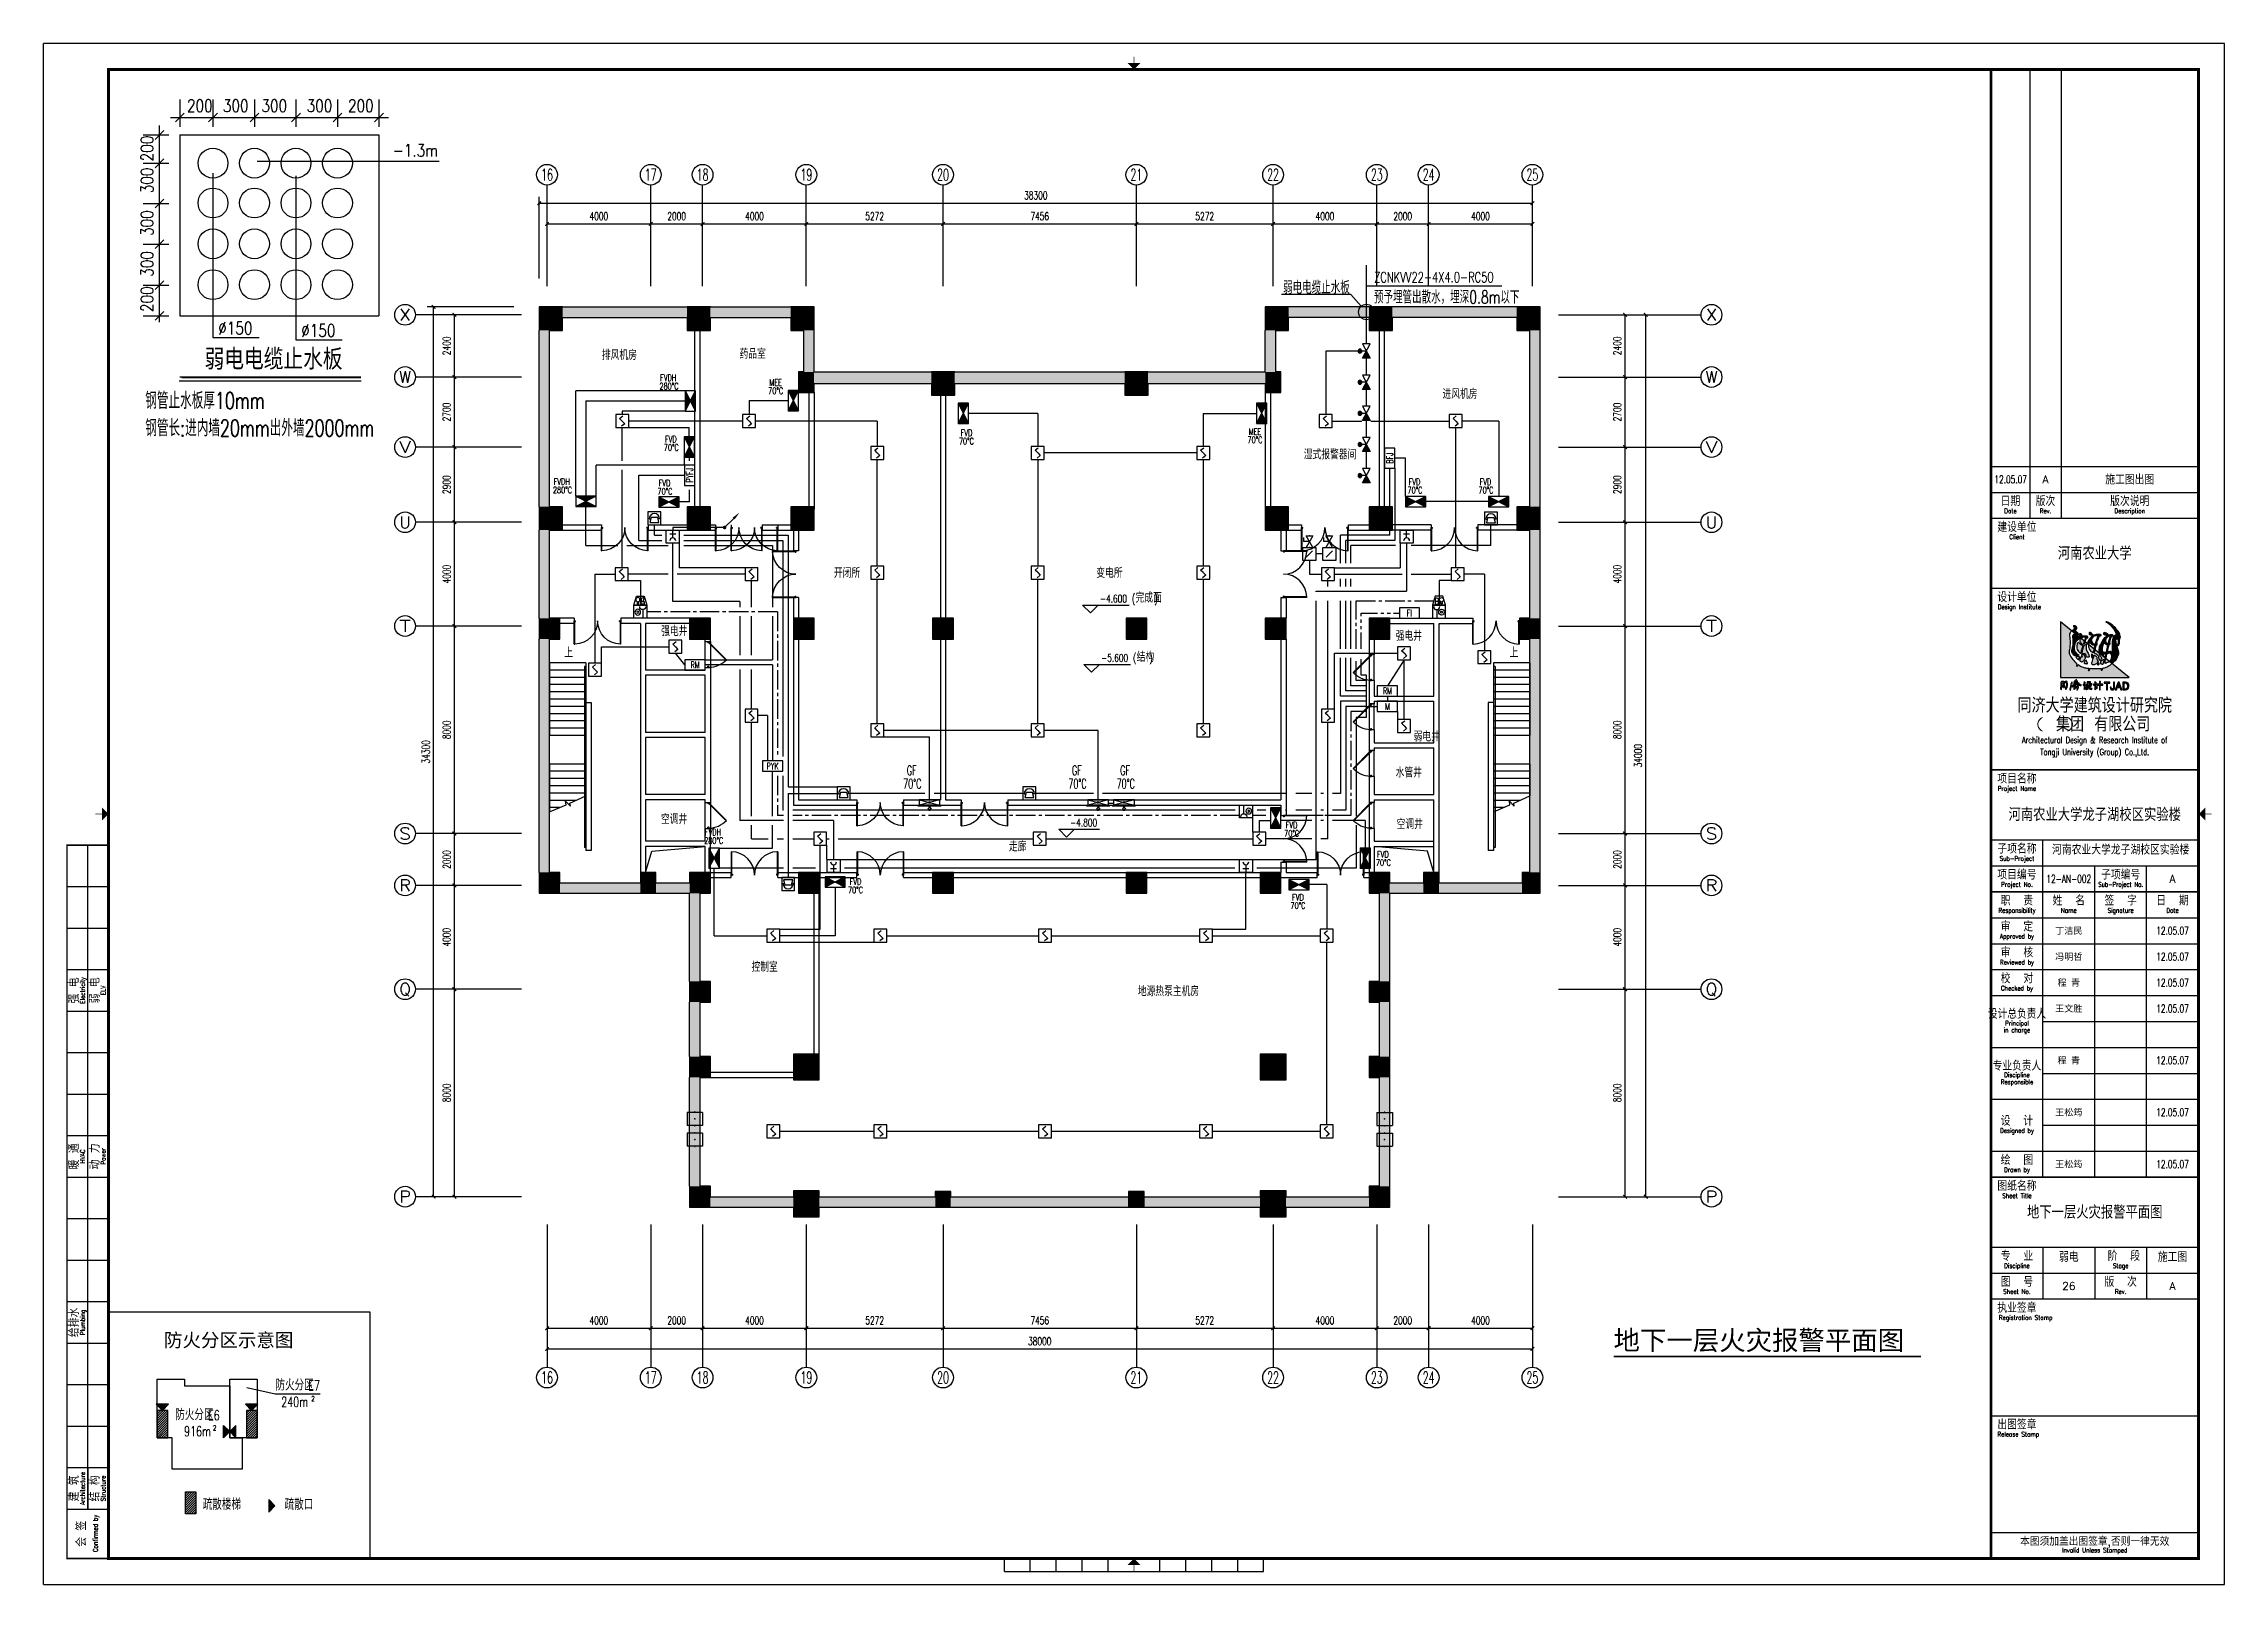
# Model space of a CAD drawing. Extents: x 190999 to 918899, y -200814 to 215286.
# Drawn here: x 190999 to 275099, y 155886 to 215286 of the extents above; entities that cross this region are included whole.
import ezdxf
from ezdxf.enums import TextEntityAlignment as Align

# ---------------------------------------------------------------- set-up
doc = ezdxf.new("R2010")
doc.units = 0
doc.header["$LTSCALE"] = 1000
doc.header["$MEASUREMENT"] = 0
doc.linetypes.add('CENTER2', pattern=[1.125, 0.75, -0.125, 0.125, -0.125])
doc.linetypes.add('PHANTOM2', pattern=[1.25, 0.625, -0.125, 0.125, -0.125, 0.125, -0.125])
doc.layers.get('Defpoints').update_dxf_attribs({"color": 1})
for name, color, linetype in [('00-EQUIP', 3, 'Continuous'), ('00-LWIRE', 4, 'Continuous'), ('00-WIRE-4', 6, 'Continuous'), ('A-卫生间', 250, 'Continuous'), ('A-墙线', 2, 'Continuous'), ('A-门', 167, 'Continuous'), ('AXIS', 3, 'Continuous'), ('AXIS_TEXT', 7, 'Continuous'), ('COLUMN', 2, 'Continuous'), ('DIM_ELEV', 3, 'Continuous'), ('DIM_SYMB', 3, 'Continuous'), ('EQUIP', 3, 'Continuous'), ('PUB_HATCH', 250, 'Continuous'), ('PUB_TEXT', 7, 'Continuous'), ('STAIR', 5, 'Continuous'), ('WALL', 2, 'Continuous'), ('WIRE-4', 6, 'Continuous'), ('图框', 189, 'Continuous'), ('房间名称', 7, 'Continuous'), ('暖通-风-说明', 3, 'Continuous'), ('面积', 6, 'Continuous')]:
    doc.layers.add(name, color=color, linetype=linetype)
doc.styles.add('_COMPLEX', font='COMPLEX.shx', dxfattribs={"width": 0.5})
doc.styles.add('_TCH_AXIS', font='COMPLEX', dxfattribs={"bigfont": 'GBCBIG'})
doc.styles.add('_TCH_DIM', font='SIMPLEX', dxfattribs={"bigfont": 'GBCBIG'})
doc.styles.add('COMPLEX', font='COMPLEX')
doc.styles.add('DIM_FONT', font='SIMPLEX', dxfattribs={"width": 0.7, "bigfont": 'GBCBIG'})
doc.styles.add('HT', font='simhei.ttf')
doc.styles.add('HZ-ZGBZ', font='romanc.shx', dxfattribs={"width": 0.65})
doc.styles.add('HZTXT', font='tj-romans1.shx', dxfattribs={"width": 0.6, "bigfont": 'hztxt.shx'})
doc.styles.get("Standard").update_dxf_attribs({"font": 'simhei.ttf'})
doc.styles.add('TG_LINETYPE', font='SIMPLEX', dxfattribs={"width": 0.8, "height": 3, "bigfont": 'HZTXT'})
doc.styles.add('tjhztxt', font='tjromans.shx', dxfattribs={"bigfont": 'tjhztxt.shx'})
doc.styles.add('TKZ1', font='tjromant.shx', dxfattribs={"bigfont": 'tjhts.shx'})
doc.styles.add('TKZ1_tjhts.shx', font='tjromant.shx', dxfattribs={"bigfont": 'tjhts.shx'})
doc.styles.add('TKZ2_tjkts.shx', font='tjromant.shx', dxfattribs={"bigfont": 'tjkts.shx'})
doc.styles.add('XXK', font='romans.shx', dxfattribs={"width": 0.75, "bigfont": 'hzf.shx'})
doc.styles.add('ZZ', font='romans.shx', dxfattribs={"width": 0.75, "bigfont": 'hztxt.shx'})
doc.styles.add('车', font='simhei.ttf')
doc.linetypes.add('4INE', pattern='A,1,-0.15,["4",XXK,S=0.3,R=0,X=-0.1,Y=-0.1],-0.25', length=1.4)
doc.linetypes.add('BIG-DLINE', pattern='A,1,-0.15,["D",XXK,S=0.2,R=0,X=-0.1,Y=-0.09],-0.2', length=1.35)
doc.linetypes.add('TG_N', pattern='A,2,-0.3,["N",TG_LINETYPE,S=0.1,R=0,X=-0.23,Y=-0.15],0', length=2.3)
doc.linetypes.add('XLINE', pattern='A,1,-0.2,["X",XXK,S=0.2,R=0,X=-0.1,Y=-0.09],-0.15', length=1.35)
doc.dimstyles.new('DIMN', dxfattribs={"dimtxt": 300, "dimasz": 100, "dimexe": 250, "dimexo": 300, "dimgap": 150, "dimtad": 1, "dimdec": 0, "dimzin": 0, "dimdsep": 46, "dimtxsty": 'DIM_FONT', "dimblk": 'ARCHTICK', "dimcen": 0.09, "dimclrt": 7, "dimazin": 2, "dimtfac": 1, "dimtdec": 0, "dimtix": 1, "dimtmove": 2, "dimatfit": 3, "dimfxl": 0, "dimtolj": 1, "dimtzin": 0, "dimarcsym": 0})
pattern_1 = [(45, (245909.43, 131715.776), (-44.90128, 44.90128), [])]

msp = doc.modelspace()

# ---------------------------------------------------------------- texts
at = {"layer": 'EQUIP', "style": 'HZTXT', "width": 0.7}
msp.add_text('弱电电缆止水板', height=500, dxfattribs=at).set_placement((240083.8, 205909.3), align=Align.MIDDLE)
at = {"layer": 'EQUIP', "width": 0.7}
for s, height, style, p in [('ZCNKVV22-4X4.0-RC50', 400, 'ZZ', (242308.6, 206080.2, 1103.1)), ('预予埋管出散水，埋深0.8m以下', 500, 'tjhztxt', (242301.9, 205266.8, -12925.9))]:
    msp.add_text(s, height=height, dxfattribs=dict(at, style=style)).set_placement(p)
at = {"layer": 'PUB_TEXT', "style": '_TCH_DIM', "width": 0.705882}
for s, height, p in [('-4.600', 297.5, (231735.8, 193740.7)), ('(', 297.5, (232965.8, 193740.7)), (')', 297.5, (233843, 193740.7)), ('-5.600', 297.5, (231782.5, 191457.1)), ('(', 297.5, (233012.5, 191457.1)), (')', 297.5, (233644, 191457.1)), ('-4.800', 297.5, (230584.8, 185103.4)), ('E7', 382.5, (201202.9, 163360.4)), ('E6', 382.5, (197337.7, 162216.4)), ('240m', 382.5, (200160.4, 162728.1)), ('2', 191.2, (201317.5, 162953.1)), ('916m', 382.5, (196416.7, 161598.6)), ('2', 191.2, (197522.4, 161823.6))]:
    msp.add_text(s, height=height, dxfattribs=at).set_placement(p)
at = {"layer": 'PUB_TEXT'}
for s, height, style, p in [('完成面', 337.59, '_TCH_DIM', (233105.8, 193740.7)), ('上', 337.6, '_TCH_DIM', (211077.7, 191622.8)), ('结构', 337.59, '_TCH_DIM', (233152.5, 191457.1)), ('上', 337.6, '_TCH_DIM', (247537.7, 191622.8)), ('地下一层火灾报警平面图', 746.835, 'HT', (251540.8, 164922.5)), ('防火分区', 434.04, '_TCH_DIM', (199939.1, 163360.4)), ('防火分区', 434.04, '_TCH_DIM', (196073.9, 162216.4)), ('疏散楼梯', 434.04, '_TCH_DIM', (197134.6, 158758.9)), ('疏散口', 434.04, '_TCH_DIM', (200290.2, 158758.9))]:
    msp.add_text(s, height=height, dxfattribs=dict(at, style=style)).set_placement(p)
at = {"layer": '图框', "color": 3, "style": 'TKZ1_tjhts.shx'}
for s, height, p in [('地下一层火灾报警平面图', 500, (270098.5, 170236.5)), ('26', 300, (269098.5, 167386.5))]:
    msp.add_text(s, height=height, dxfattribs=at).set_placement(p, align=Align.MIDDLE_CENTER)
at = {"layer": '房间名称'}
for s, height, style, p in [('排风机房', 337.59, '_TCH_DIM', (212527, 203095.1)), ('药品室', 337.59, '_TCH_DIM', (217836.1, 203140.9)), ('进风机房', 337.59, '_TCH_DIM', (244945, 201594.7)), ('湿式报警器间', 337.59, '_TCH_DIM', (239596.9, 199261.1)), ('开闭所', 337.59, '_TCH_DIM', (221474, 194694)), ('变电所', 337.59, '_TCH_DIM', (231594.2, 194694)), ('强电井', 337.59, '_TCH_DIM', (214813.4, 192451.7)), ('强电井', 337.59, '_TCH_DIM', (243141.9, 192267.7)), ('弱电井', 337.59, '_TCH_DIM', (243831.5, 188388.8)), ('水管井', 337.59, '_TCH_DIM', (243140.4, 186998.8)), ('空调井', 337.59, '_TCH_DIM', (214806, 185199.6)), ('空调井', 337.59, '_TCH_DIM', (243177.4, 185009.7)), ('走廊', 337.59, '_TCH_DIM', (228225.2, 184147.9)), ('控制室', 337.59, '_TCH_DIM', (218297.4, 179506.2)), ('地源热泵主机房', 337.59, '_TCH_DIM', (233197.9, 178567.6)), ('防火分区示意图', 522.78, 'HT', (195638.7, 165042.9))]:
    msp.add_text(s, height=height, dxfattribs=dict(at, style=style)).set_placement(p)
at = {"layer": '暖通-风-说明', "style": 'HZ-ZGBZ'}
for s, height, width, p in [('280%%dC', 250, 0.7, (214748.5, 201954.2)), ('FVDH', 250, 0.7, (214774.3, 202279.1)), ('70%%dC', 250, 0.7, (218940.7, 201778.4)), ('MEE', 250, 0.7, (218985.7, 202098.8)), ('FVD', 250, 0.7, (214960.1, 199910.7)), ('FVD', 250, 0.7, (226364.1, 200157.2)), ('MEE', 250, 0.7, (237467.7, 200203.9)), ('70%%dC', 250, 0.7, (214915.2, 199590.2)), ('70%%dC', 250, 0.7, (226296.3, 199836.8)), ('70%%dC', 250, 0.7, (237425, 199885)), ('FVDH', 250, 0.7, (210666, 198276.1)), ('FVD', 250, 0.7, (243638.5, 198266.2)), ('FVD', 250, 0.7, (246375.5, 198266.2)), ('280%%dC', 250, 0.7, (210640.2, 197951.2)), ('70%%dC', 250, 0.7, (214672.6, 197898.9)), ('FVD', 250, 0.7, (214717.6, 198219.3)), ('70%%dC', 250, 0.7, (243593.5, 197945.8)), ('70%%dC', 250, 0.7, (246330.5, 197945.8)), ('70%%dC', 375, 0.6, (224147, 186566.6)), ('GF', 375, 0.6, (224286.4, 187079.8)), ('70%%dC', 375, 0.6, (230516.6, 186566.6)), ('GF', 375, 0.6, (230656, 187079.8)), ('70%%dC', 375, 0.6, (232377.2, 186566.6)), ('GF', 375, 0.6, (232516.6, 187079.8)), ('FVD', 250, 0.7, (238901.9, 185034.6)), ('280%%dC', 250, 0.7, (216471.4, 184436.7)), ('FVDH', 250, 0.7, (216497.3, 184761.6)), ('70%%dC', 250, 0.7, (238838.1, 184714.2)), ('70%%dC', 250, 0.7, (242376.7, 183585.1)), ('FVD', 250, 0.7, (242421.7, 183905.6)), ('70%%dC', 250, 0.7, (222018.4, 182533.8)), ('FVD', 250, 0.7, (222082.2, 182854.3)), ('FVD', 250, 0.7, (239146.4, 182249.2)), ('70%%dC', 250, 0.7, (239082.6, 181928.7))]:
    msp.add_text(s, height=height, dxfattribs=dict(at, width=width)).set_placement(p)

# ---------------------------------------------------------------- blocks, each defined once
blk = doc.blocks.new('TJAD_TK_LOGO')
at = {"layer": '图框'}
for points in [[(0.309, 0.239, -0.055111), (0.298, 0.218, -0.399817), (0.289, 0.213, -0.15154), (0.281, 0.216, -0.301448), (0.281, 0.226, 0.010306), (0.289, 0.248, -0.01851), (0.216, 0.33, -0.103184), (0.157, 0.423, -0.120959), (0.156, 0.5, 0.063512), (0.168, 0.638, 0.024265), (0.163, 0.716, -0.039016), (0.159, 0.759, -0.148803), (0.167, 0.795, -0.063522), (0.19, 0.819, -0.021561), (0.199, 0.827), (0, 0.989), (0, 0.014), (1.2, 0.014), (0.901, 0.256, -0.02734), (0.87, 0.232, -0.056811), (0.802, 0.195, -0.043653), (0.743, 0.178, 0.070224), (0.74, 0.168, -0.155586), (0.734, 0.146, -0.268078), (0.715, 0.144, 0.046034), (0.714, 0.151, -0.10837), (0.716, 0.158, 0.067272), (0.719, 0.172, 0.007869), (0.606, 0.171, -0.018474), (0.519, 0.174, 0.089356), (0.513, 0.16, -0.084297), (0.509, 0.144, -0.378712), (0.498, 0.137, -0.129516), (0.487, 0.142, 0.010082), (0.489, 0.148, -0.06366), (0.493, 0.159, -0.047427), (0.496, 0.17, 0.412458), (0.493, 0.175, 0.04646), (0.459, 0.179, -0.083304), (0.398, 0.192, -0.056916)], [(0.278, 0.851, 0.150805), (0.286, 0.87, 0.118181), (0.284, 0.888, 0.061251), (0.278, 0.901, 0.110829), (0.266, 0.912, 0.065976), (0.248, 0.919, 0.129921), (0.229, 0.92, 0.40681), (0.226, 0.916, 0.07663), (0.23, 0.907, -0.019502), (0.237, 0.896, -0.085799), (0.241, 0.884, -0.150999), (0.235, 0.858, -0.086307), (0.225, 0.846, -0.019332), (0.206, 0.833, 0.015742), (0.199, 0.827), (0.264, 0.775, -0.014783), (0.267, 0.774, -0.092021), (0.285, 0.767, -0.021612), (0.299, 0.758, 0.020501), (0.302, 0.757, -0.138406), (0.302, 0.756, -0.004327), (0.304, 0.756, 0.041521), (0.307, 0.755, 0.017006), (0.309, 0.756, 0.175362), (0.313, 0.76, 0.115175), (0.313, 0.77, 0.133458), (0.302, 0.795, 0.090138), (0.282, 0.811, 0.068529), (0.267, 0.817, -0.013934), (0.257, 0.819, -0.201719), (0.25, 0.824, -0.378426), (0.25, 0.831, -0.084166), (0.26, 0.837, 0.070184)], [(0.264, 0.775, 0.064867), (0.248, 0.774, 0.116531), (0.226, 0.765, 0.208218), (0.216, 0.75, 0.02194), (0.216, 0.741, -0.003556), (0.223, 0.64, -0.008585), (0.225, 0.606, -0.036626), (0.224, 0.587, -0.030322), (0.219, 0.565, 0.008639), (0.208, 0.528, 0.029199), (0.201, 0.493, 0.047639), (0.199, 0.469, 0.083135), (0.203, 0.45, 0.077424), (0.222, 0.419, 0.095524), (0.251, 0.392, 0.133345), (0.255, 0.391, 0.037671), (0.266, 0.395, -0.074764), (0.289, 0.401, -0.017227), (0.311, 0.402, 0.103318), (0.324, 0.403, 0.529251), (0.324, 0.406, 0.058891), (0.31, 0.414, -0.106556), (0.272, 0.441, -0.157893), (0.244, 0.5, -0.090292), (0.241, 0.541, -0.061166), (0.257, 0.612, -0.11155), (0.27, 0.637, -0.016825), (0.293, 0.661, -0.002917), (0.333, 0.697, 0.013927), (0.345, 0.708)], [(0.474, 0.731, 0.018572), (0.473, 0.731), (0.473, 0.732, 0.06936), (0.47, 0.733, 0.047212), (0.46, 0.735, 0.024282), (0.443, 0.735, -0.000753), (0.412, 0.735, -0.013374), (0.392, 0.736, -0.164458), (0.382, 0.74, -0.15617), (0.376, 0.751, 0.064833), (0.371, 0.765, 0.17195), (0.36, 0.774, 0.077232), (0.348, 0.779, 0.099365), (0.341, 0.778, 0.128164), (0.335, 0.776, 0.199677), (0.331, 0.766, 0.156287), (0.335, 0.754, 0.086381), (0.343, 0.746, 0.029794), (0.351, 0.742, -0.218512), (0.359, 0.734, -0.050196), (0.36, 0.726, -0.223734), (0.356, 0.72, -0.013892), (0.345, 0.708), (0.359, 0.697, -0.00619), (0.387, 0.712, -0.093205), (0.434, 0.721, -0.103421), (0.439, 0.72, -0.384925), (0.441, 0.717, -0.045853), (0.438, 0.703, -0.014561), (0.423, 0.658, 0.006316), (0.419, 0.648), (0.432, 0.637, -0.003465), (0.435, 0.644, -0.002724), (0.456, 0.704, -0.338072), (0.461, 0.707, 0.005218), (0.473, 0.707, 0.309415), (0.476, 0.708, 0.132077), (0.479, 0.71, 0.147744), (0.481, 0.715, 0.135646), (0.481, 0.723, 0.18433)], [(0.756, 0.375, 0.010654), (0.758, 0.371, 0.091005), (0.765, 0.363, 0.311976), (0.77, 0.363)]]:
    blk.add_hatch(color=256, dxfattribs=at).paths.add_polyline_path(points)
h = blk.add_hatch(color=256, dxfattribs=at)
h.paths.add_polyline_path([(0.712, 0.755, 0.083086), (0.708, 0.761, 0.127732), (0.701, 0.764, 0.060999), (0.673, 0.768, 0.050289), (0.649, 0.769, 0.061315), (0.626, 0.765, -0.058239), (0.605, 0.759, -0.023274), (0.577, 0.756, -0.318074), (0.565, 0.762, -0.012807), (0.546, 0.787, 0.176594), (0.527, 0.801, 0.141446), (0.512, 0.802, 0.254042), (0.501, 0.793, 0.094349), (0.5, 0.777, 0.272202), (0.507, 0.767, 0.06938), (0.523, 0.763, -0.099001), (0.54, 0.758, -0.173209), (0.549, 0.747, -0.244282), (0.547, 0.738, -0.042049), (0.531, 0.716, 0.019533), (0.504, 0.683, 0.074328), (0.489, 0.659, -0.003717), (0.466, 0.61), (0.494, 0.587, -0.03259), (0.498, 0.607, -0.114709), (0.504, 0.617), (0.507, 0.619), (0.509, 0.62), (0.512, 0.62), (0.514, 0.619), (0.523, 0.614), (0.529, 0.609), (0.548, 0.592), (0.554, 0.586), (0.555, 0.586, 0.137325), (0.563, 0.582, 0.052206), (0.581, 0.58, -0.039081), (0.596, 0.578, -0.061234), (0.6, 0.577, -0.389955), (0.602, 0.574, -0.015439), (0.601, 0.566, -0.009793), (0.592, 0.514, -0.001555), (0.591, 0.509), (0.606, 0.496, -0.005675), (0.613, 0.522, 0.021764), (0.624, 0.57, -0.037231), (0.627, 0.579, -0.166808), (0.63, 0.581, 0.014415), (0.637, 0.584, 0.232872), (0.642, 0.591, 0.087887), (0.641, 0.601, 0.002273), (0.638, 0.615, -0.178357), (0.638, 0.619, -0.001216), (0.651, 0.66, -0.011476), (0.664, 0.699, -0.017032), (0.676, 0.729, -0.192629), (0.689, 0.74, -0.05264), (0.702, 0.745, 0.121865), (0.712, 0.748, 0.384919)])
h.paths.add_polyline_path([(0.597, 0.737, -0.021509), (0.628, 0.747, -0.053885), (0.638, 0.749, -0.363115), (0.652, 0.741, -0.093078), (0.646, 0.705, 0.023125), (0.622, 0.626, -0.067346), (0.613, 0.603, -0.278742), (0.606, 0.6, -0.067064), (0.586, 0.602, -0.223721), (0.563, 0.619, -0.070697), (0.543, 0.661, -0.171192), (0.544, 0.69, -0.090372), (0.564, 0.717, -0.097027)], flags=16)
h = blk.add_hatch(color=256, dxfattribs=at)
h.paths.add_polyline_path([(0.982, 0.688, -0.266995), (0.988, 0.691, -0.078548), (0.994, 0.689, -0.061401), (1.001, 0.685, -0.140506), (1.007, 0.676, -0.075077), (1.01, 0.653, -0.023792), (1.008, 0.62, 0.028581), (1.007, 0.585, 0.083513), (1.009, 0.572, 0.556873), (1.014, 0.571, 0.099876), (1.028, 0.596, 0.058859), (1.035, 0.633, 0.00868), (1.036, 0.66, -0.055868), (1.045, 0.71, 0.012909), (1.049, 0.719, 0.07627), (1.048, 0.734, 0.168287), (0.983, 0.856, 0.045812), (0.89, 0.946, 0.082299), (0.824, 0.983, 0.045024), (0.802, 0.988, 0.184323), (0.796, 0.987, 0.401214), (0.797, 0.985, 0.073894), (0.803, 0.98, 0.009968), (0.828, 0.967, -0.045085), (0.849, 0.953, -0.042435), (0.89, 0.913, -0.014659), (0.933, 0.859, -0.075958), (0.979, 0.767, 0.183281), (0.919, 0.704, 0.093166), (0.905, 0.577, 0.002645), (0.905, 0.539), (0.95, 0.539, -0.021718), (0.951, 0.561, -0.060902), (0.951, 0.563, -0.750169), (0.953, 0.563, -0.062141), (0.956, 0.558, -0.02804), (0.962, 0.541, -0.001207), (0.963, 0.539), (0.999, 0.539), (0.998, 0.542), (0.986, 0.581, -0.042759), (0.971, 0.648, -0.166183), (0.976, 0.68, -0.02967)])
h.paths.add_polyline_path([(0.921, 0.747, 0.337691), (0.922, 0.75, 0.234051), (0.918, 0.756, 0.085029), (0.898, 0.762, 0.109404), (0.867, 0.76, 0.027051), (0.842, 0.75, 0.096966), (0.82, 0.779, 0.147389), (0.788, 0.798, 0.110178), (0.765, 0.798, 0.193659), (0.754, 0.789, 0.105864), (0.751, 0.781, 0.322715), (0.756, 0.77, 0.090222), (0.775, 0.763, 0.021428), (0.79, 0.76, -0.062248), (0.802, 0.756, -0.0489), (0.814, 0.75, 0.061445), (0.828, 0.743, 0.045204), (0.773, 0.709, 0.105153), (0.746, 0.68, 0.017534), (0.699, 0.593, 0.04727), (0.677, 0.539), (0.731, 0.539, -0.016538), (0.733, 0.546, -0.06987), (0.755, 0.615, -0.55525), (0.762, 0.616, 0.087068), (0.773, 0.608, 0.000587), (0.779, 0.605, 0.051645), (0.781, 0.604, 0.002312), (0.798, 0.592, 0.1078), (0.815, 0.585, 0.06971), (0.83, 0.588, -0.002349), (0.824, 0.554, -0.014725), (0.822, 0.539), (0.839, 0.539, -0.003665), (0.842, 0.55, -0.003176), (0.85, 0.584, -0.214328), (0.855, 0.589, 0.079005), (0.864, 0.594, 0.136284), (0.869, 0.604, 0.042038), (0.87, 0.61, 0.121208), (0.869, 0.615, 0.033156), (0.864, 0.622, -0.089896), (0.861, 0.627, -0.153361), (0.862, 0.632, -0.00558), (0.876, 0.678, -0.02004), (0.892, 0.724, -0.10938), (0.9, 0.737, 0.024126), (0.911, 0.741, 0.094696)])
h.paths.add_polyline_path([(0.871, 0.737, -0.143663), (0.867, 0.714, 0.018808), (0.849, 0.654, -0.117601), (0.837, 0.612, -0.229986), (0.819, 0.61, -0.2857), (0.79, 0.639, -0.267121), (0.803, 0.697, -0.053371), (0.832, 0.724, -0.07094), (0.861, 0.743, -0.49062)], flags=16)
h = blk.add_hatch(color=256, dxfattribs=at)
h.paths.add_polyline_path([(0.393, 0.563, -0.011586), (0.397, 0.579, 0.253288), (0.396, 0.579, 0.095247), (0.388, 0.58, -0.0106), (0.376, 0.58, -0.133876), (0.361, 0.583, -0.082431), (0.345, 0.596, -0.01622), (0.332, 0.612, 0.042319), (0.324, 0.621, 0.140851), (0.317, 0.624, 0.145933), (0.308, 0.622, 0.038492), (0.302, 0.618), (0.302, 0.618, 0.000616), (0.3, 0.616, 0.032553), (0.298, 0.615, 0.095329), (0.294, 0.61, 0.096767), (0.291, 0.597, -0.001525), (0.288, 0.574, 0.034244), (0.285, 0.552, 0.085899), (0.292, 0.504, 0.097395), (0.314, 0.467, 0.083463), (0.339, 0.445, 0.098864), (0.352, 0.441, 0.30663), (0.356, 0.443, 0.075685), (0.361, 0.453, 0.009946), (0.371, 0.491, -0.023424), (0.378, 0.51, 0.034776)])
h.paths.add_polyline_path([(0.333, 0.372, 0.321528), (0.33, 0.377, 0.021484), (0.291, 0.382, 0.022843), (0.282, 0.382, 0.102534), (0.276, 0.381, 0.130045), (0.272, 0.378, 0.267367), (0.271, 0.374, -0.005872), (0.276, 0.364, 0.058515), (0.28, 0.355, 0.081344), (0.295, 0.338, 0.099387), (0.309, 0.33, 0.035917), (0.315, 0.328, 0.245908), (0.318, 0.33, 0.105203), (0.327, 0.349, -0.034055), (0.332, 0.365, 0.056891)])
h.paths.add_polyline_path([(0.431, 0.34, 0.245812), (0.436, 0.359, 0.065072), (0.425, 0.393, 0.134826), (0.425, 0.393, -0.114996), (0.425, 0.394, 0.061748), (0.418, 0.405, 0.16919), (0.41, 0.409, 0.009694), (0.393, 0.411, 0.017654), (0.382, 0.412, 0.044621), (0.374, 0.411, 0.15913), (0.368, 0.408, 0.263058), (0.367, 0.404, 0.037983), (0.375, 0.384, -0.091013), (0.378, 0.375, -0.183458), (0.376, 0.37, -0.186991), (0.37, 0.367, -0.076588), (0.364, 0.367, 0.012233), (0.357, 0.368, 0.175338), (0.353, 0.367, 0.023216), (0.34, 0.33, 0.04069), (0.336, 0.312, 0.28537), (0.339, 0.306, 0.048651), (0.347, 0.302, -0.083296), (0.359, 0.295, 0.044689), (0.367, 0.289, 0.196761), (0.378, 0.288, 0.127879), (0.395, 0.298, 0.050671)])
h.paths.add_polyline_path([(0.463, 0.285, 0.013244), (0.461, 0.293, 0.042352), (0.454, 0.311, 0.086452), (0.451, 0.314, 0.181931), (0.447, 0.314, 0.105167), (0.437, 0.307, 0.063777), (0.422, 0.289, 0.079039), (0.415, 0.273, 0.295118), (0.417, 0.263, 0.12746), (0.426, 0.259, 0.051219), (0.438, 0.258, -0.006938), (0.459, 0.255, 0.101871), (0.472, 0.256, 0.282022), (0.475, 0.26, 0.127329), (0.473, 0.266), (0.473, 0.266, -0.004335)])
h.paths.add_polyline_path([(0.658, 0.308, -0.058552), (0.645, 0.335, -0.043685), (0.641, 0.359, 0.088622), (0.637, 0.372, 0.151789), (0.622, 0.385, -0.046532), (0.606, 0.394, 0.04555), (0.599, 0.398, 0.043142), (0.597, 0.399), (0.597, 0.399, 0.251715), (0.586, 0.396, 0.137334), (0.576, 0.371, -0.022108), (0.571, 0.349, 0.025269), (0.557, 0.305, -0.028381), (0.55, 0.284, 0.095667), (0.544, 0.258, 0.266705), (0.554, 0.241, 0.133638), (0.581, 0.24, 0.117773), (0.634, 0.259, 0.081266), (0.66, 0.285, 0.080524), (0.663, 0.292), (0.663, 0.292), (0.664, 0.292), (0.664, 0.295), (0.663, 0.295, 0.059624)])
h.paths.add_polyline_path([(0.568, 0.406, 0.121011), (0.564, 0.41, 0.051248), (0.55, 0.42, 0.077555), (0.545, 0.422, 0.238499), (0.542, 0.421, 0.167798), (0.541, 0.418, 0.09655), (0.541, 0.4, -0.014406), (0.543, 0.392, -0.00033), (0.545, 0.375, 0.1059), (0.551, 0.357, 0.313865), (0.556, 0.357, 0.231713), (0.56, 0.364, 0.026659), (0.564, 0.385, -0.007425), (0.568, 0.4, 0.16995)])
h.paths.add_polyline_path([(0.679, 0.25, 0.082015), (0.68, 0.258, 0.360369), (0.675, 0.264, 0.094324), (0.668, 0.263, 0.109868), (0.666, 0.263, -0.017853), (0.664, 0.262), (0.663, 0.262, 0.095638), (0.652, 0.251, 0.069381), (0.647, 0.242, 0.391778), (0.649, 0.238, 0.16265), (0.658, 0.237, 0.029698), (0.663, 0.239), (0.664, 0.239, 0.027865), (0.674, 0.243, 0.232972)])
h.paths.add_polyline_path([(0.765, 0.309, -0.00792), (0.766, 0.312, -0.04061), (0.767, 0.316, 0.057732), (0.769, 0.323, 0.231089), (0.766, 0.331, 0.223752), (0.755, 0.33, 0.032861), (0.734, 0.315, -0.012035), (0.716, 0.303, 0.160241), (0.7, 0.287, 0.160304), (0.7, 0.267, 0.221951), (0.709, 0.256, 0.080228), (0.726, 0.248, 0.124433), (0.741, 0.247, 0.177577), (0.748, 0.255, 0.06059), (0.758, 0.283, -0.013372)])
h = blk.add_hatch(color=256, dxfattribs=at)
h.paths.add_polyline_path([(0.419, 0.648), (0.359, 0.697, 0.122439), (0.344, 0.679, 0.077208), (0.338, 0.662, 0.221374), (0.343, 0.64, -0.044103), (0.353, 0.625, 0.092474), (0.367, 0.606, 0.149827), (0.383, 0.599, 0.078107), (0.401, 0.6, 0.300992), (0.408, 0.607, 0.003448), (0.412, 0.624, -0.014936)])
h.paths.add_polyline_path([(0.448, 0.531, -0.118411), (0.466, 0.61), (0.432, 0.637, 0.013731), (0.424, 0.609, 0.354128), (0.426, 0.607, 0.149403), (0.425, 0.606, -0.033756), (0.429, 0.605, -0.301225), (0.432, 0.602, -0.067966), (0.431, 0.585, -0.155357), (0.425, 0.583, -0.0383), (0.418, 0.581, 0.394404), (0.414, 0.577, -0.002997), (0.393, 0.506, 0.027314), (0.376, 0.437, 0.262389), (0.377, 0.431, 0.054171), (0.409, 0.43, -0.120269), (0.432, 0.428, -0.238212), (0.445, 0.415, -0.030328), (0.452, 0.384, 0.177342), (0.459, 0.369, 0.189169), (0.473, 0.367, 0.024901), (0.494, 0.37, 0.43233), (0.503, 0.381, 0.054023), (0.499, 0.406, 0.072563), (0.493, 0.423, -0.024272), (0.473, 0.455, -0.09052)])
h.paths.add_polyline_path([(0.591, 0.509), (0.494, 0.587, 0.02545), (0.492, 0.572, 0.128799), (0.501, 0.52, 0.044216), (0.522, 0.484, 0.076323), (0.548, 0.46, 0.034366), (0.562, 0.452, 0.076032), (0.572, 0.449, 0.341488), (0.575, 0.451, 0.069217), (0.584, 0.479, 0.009229)])
h.paths.add_polyline_path([(0.606, 0.496, 0.003269), (0.602, 0.481, 0.051211), (0.597, 0.445, 0.204101), (0.599, 0.435, -0.011598), (0.623, 0.42, -0.044991), (0.66, 0.394, -0.200983), (0.669, 0.38, -0.006426), (0.679, 0.338, 0.079721), (0.687, 0.311, 0.326464), (0.691, 0.309, 0.087838), (0.695, 0.311, 0.087656), (0.715, 0.332, 0.286319), (0.72, 0.36, 0.076349), (0.701, 0.389, -0.160397), (0.676, 0.44), (0.676, 0.44)])
h.paths.add_polyline_path([(0.852, 0.297), (0.79, 0.347, 0.007087), (0.777, 0.301, 0.070922), (0.774, 0.275, 0.248353), (0.779, 0.265, 0.199635), (0.795, 0.268, -0.006886), (0.813, 0.275, 0.05678), (0.847, 0.293, 0.006803)])
h = blk.add_hatch(color=256, dxfattribs=at)
h.paths.add_polyline_path([(0.952, 0.5, -0.00262), (0.951, 0.526, -0.01182), (0.95, 0.539), (0.905, 0.539, 0.006126), (0.905, 0.449, 0.002492), (0.906, 0.412, 0.048247), (0.887, 0.46, 0.065909), (0.883, 0.465, 0.224936), (0.877, 0.467, 0.038284), (0.864, 0.466, -0.06616), (0.83, 0.465, -0.485088), (0.827, 0.467, -0.101913), (0.828, 0.487, -0.016956), (0.839, 0.539), (0.822, 0.539, -0.017973), (0.817, 0.52, -0.010562), (0.81, 0.476, -0.208845), (0.803, 0.461, -0.11949), (0.791, 0.457, -0.131776), (0.748, 0.465, -0.127624), (0.732, 0.488, -0.118385), (0.731, 0.539), (0.677, 0.539, 0.005191), (0.675, 0.533, 0.105733), (0.676, 0.44), (0.718, 0.405), (0.745, 0.405, -0.078177), (0.747, 0.414, -0.129583), (0.758, 0.426, -0.224047), (0.779, 0.429, -0.071036), (0.78, 0.429, 0.101063), (0.781, 0.428, -0.019588), (0.783, 0.428, -0.023828), (0.784, 0.427, -0.322257), (0.79, 0.416, -0.013384), (0.788, 0.405), (0.804, 0.405, -0.014271), (0.808, 0.414, -0.194353), (0.821, 0.43, -0.094044), (0.855, 0.439, -0.035175), (0.871, 0.44, -0.177154), (0.88, 0.432, -0.054292), (0.893, 0.405), (0.948, 0.405, 0.016129), (0.951, 0.417, 0.043741), (0.953, 0.46, 0.012835)])
h.paths.add_polyline_path([(1.021, 0.458), (1.011, 0.5), (0.999, 0.539), (0.963, 0.539, -0.013434), (0.968, 0.518, -0.01242), (0.972, 0.498, -0.017255), (0.974, 0.479, -0.024091), (0.974, 0.433, -0.03797), (0.971, 0.405), (1.012, 0.405, 0.01383), (1.019, 0.427, 0.116879)])
h.paths.add_polyline_path([(0.967, 0.319, 0.068823), (0.992, 0.356, 0.031999), (1.012, 0.405), (0.971, 0.405, -0.002893), (0.971, 0.403, -0.072675), (0.96, 0.375, -0.038888), (0.948, 0.355, -0.02059), (0.929, 0.332, -0.114728), (0.923, 0.326, -0.052839), (0.914, 0.32), (0.911, 0.319), (0.909, 0.319), (0.909, 0.322), (0.914, 0.334), (0.918, 0.341), (0.933, 0.363), (0.941, 0.383), (0.941, 0.384, 0.030329), (0.948, 0.405), (0.893, 0.405, -0.019139), (0.897, 0.395, -0.131139), (0.901, 0.371, -0.068706), (0.888, 0.337, -0.106182), (0.87, 0.312, -0.027075), (0.852, 0.297), (0.901, 0.256, 0.015633), (0.918, 0.272, -0.009266)])
h = blk.add_hatch(color=256, dxfattribs=at)
h.paths.add_polyline_path([(0.798, 0.379, -0.041396), (0.804, 0.405), (0.788, 0.405, -0.011453), (0.786, 0.396, -0.01007), (0.783, 0.379, -0.034546), (0.778, 0.371, -0.087737), (0.77, 0.363), (0.79, 0.347), (0.79, 0.347, 0.020125)])
h.paths.add_polyline_path([(0.745, 0.405), (0.718, 0.405), (0.756, 0.375, -0.051476), (0.747, 0.393, -0.099669)])
h = blk.add_hatch(color=256, dxfattribs=at)
h.paths.add_polyline_path([(0.109, -0.055, 0.215782), (0.096, -0.053, 0.067417), (0.088, -0.057, -0.168397), (0.072, -0.061, -0.018722), (0.056, -0.059, 0.069135), (0.037, -0.058, -0.211583), (0.032, -0.057, 0.012327), (0.027, -0.054, 0.18165), (0.023, -0.055, 0.234564), (0.014, -0.061, 0.06939), (0.009, -0.077, 0.040114), (0.004, -0.126, 0.00862), (0.004, -0.151, 0.034302), (0.003, -0.186, 0.240525), (0.011, -0.199, 0.151405), (0.014, -0.2, 0.254247), (0.016, -0.192, 0.038225), (0.017, -0.166, -0.061608), (0.019, -0.146, 0.026815), (0.022, -0.113, -0.054652), (0.026, -0.093, -0.028262), (0.029, -0.084, -0.253686), (0.038, -0.079, 0.007206), (0.049, -0.078, -0.006599), (0.073, -0.075, 0.009999), (0.084, -0.072, -0.062381), (0.093, -0.073, -0.15567), (0.099, -0.077, -0.051163), (0.105, -0.085, -0.102101), (0.107, -0.091, -0.03095), (0.107, -0.129, 0.010088), (0.107, -0.15, -0.131285), (0.104, -0.163, -0.019629), (0.101, -0.168, -0.485137), (0.096, -0.17, 0.001583), (0.093, -0.168, 0.165296), (0.088, -0.17, 0.24859), (0.085, -0.178, 0.066176), (0.088, -0.189, 0.038595), (0.091, -0.194, 0.378365), (0.095, -0.196, 0.077759), (0.104, -0.183, 0.016012), (0.112, -0.17, 0.054651), (0.118, -0.155, 0.087206), (0.123, -0.112, 0.064902), (0.117, -0.068, 0.144064)])
h.paths.add_polyline_path([(0.063, -0.093), (0.056, -0.093), (0.053, -0.094), (0.049, -0.096), (0.047, -0.097), (0.046, -0.1, 0.333571), (0.046, -0.104, 0.045952), (0.052, -0.107, 0.064784), (0.062, -0.109, 0.210865), (0.068, -0.107, 0.127927), (0.071, -0.102, 0.211886), (0.07, -0.096, 0.12013), (0.067, -0.094)], flags=17)
h.paths.add_polyline_path([(0.058, -0.146, -0.039434), (0.061, -0.152, 0.054133), (0.064, -0.158, 0.123184), (0.08, -0.15, 0.140353), (0.084, -0.143, 0.284617), (0.083, -0.139, -0.012464), (0.076, -0.135, 0.016141), (0.064, -0.126, -0.029736), (0.041, -0.127, -0.149024), (0.037, -0.13, 0.190304), (0.034, -0.134, 0.089845), (0.033, -0.143, 0.171078), (0.041, -0.157, 0.249801), (0.05, -0.159, 0.378768), (0.055, -0.153, 0.031236), (0.054, -0.146), (0.056, -0.144)], flags=17)
h.paths.add_polyline_path([(0.194, -0.081, -0.130766), (0.193, -0.083, -0.049), (0.189, -0.09, 0.175351), (0.187, -0.096, 0.389375), (0.189, -0.097, 0.146359), (0.197, -0.094, 0.079034), (0.202, -0.089, 0.101244), (0.205, -0.084, 0.132531), (0.205, -0.077, 0.067751), (0.203, -0.072, 0.050259), (0.2, -0.068, 0.454265), (0.198, -0.068, 0.06765), (0.196, -0.073, 0.007561)])
h.paths.add_polyline_path([(0.189, -0.104, 0.313541), (0.186, -0.1, 0.335576), (0.183, -0.102, 0.015792), (0.178, -0.135, -0.057755), (0.171, -0.161, 0.000363), (0.163, -0.186, 0.094511), (0.167, -0.207, 0.230423), (0.17, -0.211, 0.369117), (0.176, -0.206, 0.039319), (0.18, -0.185, -0.109188), (0.189, -0.149, 0.00425), (0.191, -0.143, 0.032369), (0.189, -0.118, -0.025515)])
h.paths.add_polyline_path([(0.251, -0.045, 0.093827), (0.236, -0.063, 0.302072), (0.237, -0.068, 0.296548), (0.244, -0.068, 0.04254), (0.259, -0.06, -0.129019), (0.275, -0.057, -0.117204), (0.279, -0.058, -0.328405), (0.279, -0.061, -0.051459), (0.27, -0.072, 0.085646), (0.26, -0.09, 0.031903), (0.26, -0.093, -0.315533), (0.256, -0.098, -0.134544), (0.251, -0.099, -0.408117), (0.248, -0.096, 0.035639), (0.244, -0.085, 0.084333), (0.242, -0.081, 0.358627), (0.239, -0.08, 0.227473), (0.233, -0.092, 0.148882), (0.235, -0.099, -0.254787), (0.236, -0.106, -0.110418), (0.229, -0.113, -0.032156), (0.217, -0.121, 0.122106), (0.21, -0.128, 0.074479), (0.204, -0.144, 0.233421), (0.206, -0.152, 0.316166), (0.217, -0.152, 0.122903), (0.231, -0.14, 0.056501), (0.241, -0.125, -0.025506), (0.247, -0.11, -0.174643), (0.26, -0.101, 0.004602), (0.266, -0.098, -0.251477), (0.264, -0.107, -0.130218), (0.259, -0.112, 0.16089), (0.254, -0.116, 0.172735), (0.253, -0.123, 0.448793), (0.261, -0.125, 0.141971), (0.272, -0.109, 0.057248), (0.276, -0.094, -0.334885), (0.284, -0.087, -0.076773), (0.288, -0.087, -0.545841), (0.289, -0.089, -0.008092), (0.289, -0.104, 0.139136), (0.295, -0.124, 0.144746), (0.301, -0.128, 0.355116), (0.304, -0.126, 0.046986), (0.306, -0.118, 0.052614), (0.307, -0.115, 0.237681), (0.306, -0.113, 0.025436), (0.302, -0.111, -0.354836), (0.298, -0.107, -0.049448), (0.297, -0.093, -0.035628), (0.297, -0.088, -0.387964), (0.3, -0.084, -0.009611), (0.307, -0.081, 0.187317), (0.311, -0.078, 0.232403), (0.311, -0.072, 0.143525), (0.31, -0.072, 0.022411), (0.288, -0.082, -0.00319), (0.28, -0.086, -0.206179), (0.276, -0.086, -0.165764), (0.274, -0.084, -0.217969), (0.274, -0.08, -0.110096), (0.284, -0.068, -0.031862), (0.296, -0.059, 0.078929), (0.299, -0.057, 0.264707), (0.3, -0.055, 0.034215), (0.298, -0.052, 0.174735), (0.296, -0.052, 0.001752), (0.292, -0.052, -0.177458), (0.287, -0.05, -0.140307), (0.283, -0.047, -0.275752), (0.284, -0.041, 0.167681), (0.285, -0.035, 0.301407), (0.279, -0.03, 0.08311), (0.273, -0.03, 0.130737)])
h.paths.add_polyline_path([(0.327, -0.118, 0.027579), (0.343, -0.127, 0.154526), (0.354, -0.127, 0.082415), (0.363, -0.125, 0.312986), (0.363, -0.119, 0.221824), (0.36, -0.116, 0.031656), (0.355, -0.116, -0.00721), (0.342, -0.112, -0.071904), (0.327, -0.106, -0.267193), (0.324, -0.1, -0.023267), (0.328, -0.092, 0.395574), (0.325, -0.085, 0.188464), (0.317, -0.087, 0.051998), (0.311, -0.09, 0.108508), (0.306, -0.097, 0.200123), (0.304, -0.104, 0.191616), (0.308, -0.109, -0.01282)])
h.paths.add_polyline_path([(0.306, -0.135, 0.188222), (0.299, -0.134, 0.20573), (0.291, -0.139, 0.018376), (0.285, -0.149, -0.117409), (0.277, -0.159, -0.060927), (0.277, -0.146, 0.215117), (0.274, -0.142, 0.470033), (0.27, -0.143, -0.045545), (0.262, -0.149, -0.074224), (0.255, -0.151, -0.568137), (0.252, -0.149, -0.07678), (0.253, -0.144, 0.100197), (0.253, -0.135, 0.387299), (0.25, -0.133, 0.118665), (0.248, -0.134, 0.185429), (0.241, -0.147, -0.018374), (0.239, -0.158, 0.026924), (0.236, -0.169, -0.013447), (0.235, -0.18, 0.097057), (0.236, -0.192, 0.277047), (0.24, -0.195, 0.192921), (0.243, -0.193, 0.125735), (0.246, -0.18, -0.084178), (0.249, -0.165, -0.292454), (0.257, -0.16, -0.427415), (0.263, -0.166, -0.039723), (0.262, -0.177, 0.744354), (0.267, -0.179, 0.173973), (0.275, -0.172, -0.079593), (0.283, -0.162, 0.037997), (0.292, -0.152, -0.536451), (0.3, -0.152, -0.220641), (0.303, -0.166, -0.033334), (0.3, -0.178, -0.02197), (0.292, -0.196, -0.036413), (0.288, -0.204, 0.059035), (0.288, -0.205, 0.221247), (0.289, -0.208, 0.229092), (0.291, -0.208, 0.104052), (0.294, -0.206, 0.039622), (0.303, -0.189, 0.031663), (0.312, -0.173, 0.083922), (0.315, -0.156, 0.095464), (0.311, -0.142, 0.118136)])
h.paths.add_polyline_path([(0.429, -0.094), (0.441, -0.085, 0.028783), (0.422, -0.063), (0.41, -0.071, -0.06685)])
h.paths.add_polyline_path([(0.421, -0.105), (0.402, -0.104), (0.397, -0.104), (0.395, -0.104), (0.395, -0.118), (0.401, -0.118), (0.409, -0.117), (0.416, -0.117), (0.416, -0.171, -0.223037), (0.41, -0.183, -0.003297), (0.409, -0.184), (0.42, -0.194, 0.201777), (0.422, -0.192, -0.033526), (0.454, -0.166, -0.02738), (0.447, -0.153, -0.067274), (0.43, -0.17, -0.004515), (0.43, -0.112, -0.051491), (0.431, -0.104)])
h.paths.add_polyline_path([(0.468, -0.078), (0.468, -0.091, -0.202539), (0.461, -0.102, -0.066868), (0.447, -0.111, -0.101276), (0.461, -0.119, 0.145344), (0.479, -0.102, 0.140249), (0.482, -0.075, -0.003162), (0.512, -0.075, -0.016144), (0.511, -0.091, 0.052901), (0.512, -0.109, 0.214665), (0.515, -0.112, 0.093296), (0.515, -0.112, 0.137117), (0.524, -0.113, 0.000424), (0.537, -0.112, 0.022294), (0.552, -0.111), (0.554, -0.095), (0.55, -0.096), (0.546, -0.097), (0.542, -0.098), (0.536, -0.099), (0.532, -0.1), (0.527, -0.099), (0.526, -0.096), (0.527, -0.081), (0.528, -0.063), (0.521, -0.063), (0.511, -0.063), (0.498, -0.063), (0.486, -0.063), (0.477, -0.063), (0.467, -0.063)])
h.paths.add_polyline_path([(0.506, -0.122, -0.002263), (0.465, -0.122, -0.028919), (0.449, -0.121), (0.449, -0.135), (0.457, -0.134), (0.467, -0.133, -0.001197), (0.501, -0.133, 0.000411), (0.519, -0.133, -0.117897), (0.498, -0.165, -0.081518), (0.473, -0.138), (0.459, -0.142, 0.067412), (0.487, -0.172, -0.099344), (0.437, -0.187, -0.117302), (0.449, -0.199, 0.051291), (0.498, -0.18, 0.052048), (0.547, -0.197, -0.102524), (0.557, -0.182, -0.086164), (0.51, -0.172, 0.112398), (0.541, -0.121, -0.018709)])
h.paths.add_polyline_path([(0.604, -0.118), (0.604, -0.175, -0.094232), (0.598, -0.183), (0.608, -0.197), (0.647, -0.161), (0.64, -0.147), (0.619, -0.169), (0.619, -0.124, -0.058001), (0.621, -0.106, 0.319569), (0.62, -0.105, 0.045142), (0.606, -0.106, 0.020451), (0.594, -0.106, -0.034776), (0.578, -0.105), (0.578, -0.119, -0.030546)])
h.paths.add_polyline_path([(0.61, -0.06), (0.595, -0.066, -0.049542), (0.614, -0.094), (0.63, -0.087, 0.030356)])
h.paths.add_polyline_path([(0.66, -0.105, -0.019379), (0.635, -0.104), (0.635, -0.119, -0.02608), (0.66, -0.118), (0.682, -0.118), (0.682, -0.173, -0.021278), (0.681, -0.201), (0.697, -0.201, -0.017067), (0.697, -0.172), (0.697, -0.118), (0.715, -0.118, -0.024313), (0.741, -0.119), (0.741, -0.104, -0.018656), (0.71, -0.105), (0.697, -0.105), (0.697, -0.077, -0.143011), (0.702, -0.059, 0.162811), (0.697, -0.057, 0.035376), (0.685, -0.056, 0.004148), (0.681, -0.056, -0.046173), (0.682, -0.068, -0.00345), (0.682, -0.105, -0.001359)])
h.paths.add_polyline_path([(0.767, -0.069), (0.767, -0.085), (0.808, -0.085), (0.808, -0.2), (0.826, -0.2), (0.826, -0.085), (0.867, -0.085), (0.867, -0.069)])
h.paths.add_polyline_path([(0.93, -0.157, -0.040499), (0.929, -0.174, -0.3078), (0.915, -0.188, -0.189438), (0.897, -0.184, -0.186489), (0.89, -0.172, -0.07743), (0.889, -0.158), (0.872, -0.158, 0.198241), (0.882, -0.194, 0.214326), (0.91, -0.204, 0.249549), (0.941, -0.191, 0.135294), (0.948, -0.164), (0.948, -0.069), (0.93, -0.069)])
h.paths.add_polyline_path([(1.028, -0.069), (1.009, -0.069), (0.96, -0.2), (0.979, -0.2), (0.993, -0.161), (1.044, -0.161), (1.058, -0.2), (1.077, -0.2)])
h.paths.add_polyline_path([(1.019, -0.088), (1.039, -0.146), (0.998, -0.146)], flags=16)
h.paths.add_polyline_path([(1.091, -0.069), (1.091, -0.2), (1.14, -0.2, 0.229129), (1.182, -0.183, 0.179316), (1.197, -0.134, 0.181564), (1.183, -0.086, 0.220204), (1.141, -0.069)])
h.paths.add_polyline_path([(1.109, -0.085), (1.139, -0.085, -0.337188), (1.175, -0.108, -0.124189), (1.177, -0.152, -0.40123), (1.139, -0.184), (1.109, -0.184)], flags=16)
for points in [[(0, 0.989), (0, 0.014), (1.2, 0.014)], [(0.867, -0.069), (0.767, -0.069), (0.767, -0.085), (0.808, -0.085), (0.808, -0.2), (0.826, -0.2), (0.826, -0.085), (0.867, -0.085)], [(1.009, -0.069), (0.96, -0.2), (0.979, -0.2), (0.993, -0.161), (1.044, -0.161), (1.058, -0.2), (1.077, -0.2), (1.028, -0.069)], [(1.019, -0.088), (0.998, -0.146), (1.039, -0.146)]]:
    blk.add_lwpolyline(points, close=True, dxfattribs=at)
for points in [[(1.048, 0.734, 0.168287), (0.983, 0.856, 0.045812), (0.89, 0.946, 0.082299), (0.824, 0.983, 0.045024), (0.802, 0.988, 0.184323), (0.796, 0.987, 0.401214), (0.797, 0.985, 0.073894), (0.803, 0.98, 0.009968), (0.828, 0.967, -0.045085), (0.849, 0.953, -0.042435), (0.89, 0.913, -0.014659), (0.933, 0.859, -0.075958), (0.979, 0.767, 0.183281), (0.919, 0.704, 0.093166), (0.905, 0.577, 0.00877), (0.905, 0.449, 0.002492), (0.906, 0.412, 0.048247), (0.887, 0.46, 0.065909), (0.883, 0.465, 0.224936), (0.877, 0.467, 0.038284), (0.864, 0.466, -0.06616), (0.83, 0.465, -0.485088), (0.827, 0.467, -0.101913), (0.828, 0.487, -0.020622), (0.842, 0.55, -0.003176), (0.85, 0.584, -0.214328), (0.855, 0.589, 0.079005), (0.864, 0.594, 0.136284), (0.869, 0.604, 0.042038), (0.87, 0.61, 0.13569), (0.868, 0.615, 0.030912), (0.864, 0.622, -0.089896), (0.861, 0.627, -0.153361), (0.862, 0.632, -0.00558), (0.876, 0.678, -0.02004), (0.892, 0.724, -0.10938), (0.9, 0.737, 0.024126), (0.911, 0.741, 0.094696), (0.921, 0.747, 0.397569), (0.922, 0.751, 0.211166), (0.918, 0.756, 0.085029), (0.898, 0.762, 0.109404), (0.867, 0.76, 0.027051), (0.842, 0.75, 0.096966), (0.82, 0.779, 0.147389), (0.788, 0.798, 0.110178), (0.765, 0.798, 0.193659), (0.754, 0.789, 0.105864), (0.751, 0.781, 0.322715), (0.756, 0.77, 0.090222), (0.775, 0.763, 0.021428), (0.79, 0.76, -0.062248), (0.802, 0.756, -0.0489), (0.814, 0.75, 0.061445), (0.828, 0.743, 0.045204), (0.773, 0.709, 0.105153), (0.746, 0.68, 0.017534), (0.699, 0.593, 0.052474), (0.675, 0.533, 0.105733), (0.676, 0.44, 0.160397), (0.701, 0.389, -0.076349), (0.72, 0.36, -0.286319), (0.715, 0.332, -0.087656), (0.695, 0.311, -0.08033), (0.691, 0.31, -0.368951), (0.687, 0.311, -0.079318), (0.679, 0.338, 0.006426), (0.669, 0.38, 0.200983), (0.66, 0.394, 0.044991), (0.623, 0.42, 0.011598), (0.599, 0.435, -0.204101), (0.597, 0.445, -0.051211), (0.602, 0.481, -0.008944), (0.613, 0.522, 0.021764), (0.624, 0.57, -0.037231), (0.627, 0.579, -0.166808), (0.63, 0.581, 0.014415), (0.637, 0.584, 0.232872), (0.642, 0.591, 0.087887), (0.641, 0.601, 0.002324), (0.638, 0.615, -0.163549), (0.638, 0.619, -0.001216), (0.651, 0.66, -0.011476), (0.664, 0.699, -0.017032), (0.676, 0.729, -0.192629), (0.689, 0.74, -0.05264), (0.702, 0.745, 0.121865), (0.712, 0.748, 0.384919), (0.712, 0.755, 0.083086), (0.708, 0.761, 0.127732), (0.701, 0.764, 0.060999), (0.673, 0.768, 0.050289), (0.649, 0.769, 0.061315), (0.626, 0.765, -0.058239), (0.605, 0.759, -0.023274), (0.577, 0.756, -0.318074), (0.565, 0.762, -0.012807), (0.546, 0.787, 0.176594), (0.527, 0.801, 0.141446), (0.512, 0.802, 0.254042), (0.501, 0.793, 0.094349), (0.5, 0.777, 0.272202), (0.507, 0.767, 0.06938), (0.523, 0.763, -0.099001), (0.54, 0.758, -0.176084), (0.549, 0.747, -0.238335), (0.547, 0.738, -0.042049), (0.531, 0.716, 0.019533), (0.504, 0.683, 0.074328), (0.489, 0.659, -0.003717), (0.466, 0.61, 0.118412), (0.448, 0.531, 0.09052), (0.473, 0.455, 0.024272), (0.493, 0.423, -0.072563), (0.499, 0.406, -0.054023), (0.503, 0.381, -0.43233), (0.494, 0.37, -0.024901), (0.473, 0.367, -0.189169), (0.459, 0.369, -0.177342), (0.452, 0.384, 0.030328), (0.445, 0.415, 0.238212), (0.432, 0.428, 0.120269), (0.409, 0.43, -0.054171), (0.377, 0.431, -0.262389), (0.376, 0.437, -0.027314), (0.393, 0.506, 0.002997), (0.414, 0.577, -0.42145), (0.418, 0.581, 0.036527), (0.425, 0.583, 0.155357), (0.431, 0.585, 0.067966), (0.432, 0.602, 0.301225), (0.429, 0.605, 0.033756), (0.425, 0.606, -0.149403), (0.426, 0.607, -0.354128), (0.424, 0.609, -0.017197), (0.435, 0.644, -0.010154), (0.435, 0.644, -0.002724), (0.456, 0.704, -0.338072), (0.461, 0.707, 0.005218), (0.473, 0.707, 0.309415), (0.476, 0.708, 0.132077), (0.479, 0.71, 0.147744), (0.481, 0.715, 0.135646), (0.481, 0.723, 0.18433), (0.474, 0.731, 0.018572), (0.473, 0.731), (0.473, 0.732, 0.071117), (0.47, 0.733, 0.046841), (0.46, 0.735, 0.024282), (0.443, 0.735, -0.000753), (0.412, 0.735, -0.013374), (0.392, 0.736, -0.164458), (0.382, 0.74, -0.15617), (0.376, 0.751, 0.064833), (0.371, 0.765, 0.17195), (0.36, 0.774, 0.077232), (0.348, 0.779, 0.099365), (0.341, 0.778, 0.128164), (0.335, 0.776, 0.199677), (0.331, 0.766, 0.156287), (0.335, 0.754, 0.086381), (0.343, 0.746, 0.029794), (0.351, 0.742, -0.218512), (0.359, 0.734, -0.050196), (0.36, 0.726, -0.223734), (0.356, 0.72, -0.027824), (0.333, 0.697, 0.002917), (0.293, 0.661, 0.016825), (0.27, 0.637, 0.11155), (0.257, 0.612, 0.061166), (0.241, 0.541, 0.090292), (0.244, 0.5, 0.157893), (0.272, 0.441, 0.106556), (0.31, 0.414, -0.057352), (0.324, 0.406, -0.620281), (0.324, 0.403, -0.103318), (0.311, 0.402, 0.017227), (0.289, 0.401, 0.074764), (0.266, 0.395, -0.037671), (0.255, 0.391, -0.146442), (0.251, 0.392, -0.094541), (0.222, 0.419, -0.075684), (0.203, 0.449, -0.086697), (0.199, 0.469, -0.047639), (0.201, 0.493, -0.029199), (0.208, 0.528, -0.008639), (0.219, 0.565, 0.030322), (0.224, 0.587, 0.036626), (0.225, 0.606, 0.008585), (0.223, 0.64, 0.003541), (0.216, 0.741, -0.022961), (0.216, 0.75, -0.208218), (0.226, 0.765, -0.116531), (0.248, 0.774, -0.079727), (0.267, 0.774, -0.092021), (0.285, 0.767, -0.021612), (0.299, 0.758, 0.020501), (0.302, 0.757, -0.138406), (0.302, 0.756, -0.004327), (0.304, 0.756, 0.041521), (0.307, 0.755, 0.017006), (0.309, 0.756, 0.218913), (0.313, 0.761, 0.100805), (0.313, 0.77, 0.133458), (0.302, 0.795, 0.090138), (0.282, 0.811, 0.068529), (0.267, 0.817, -0.013934), (0.257, 0.819, -0.201719), (0.25, 0.824, -0.33618), (0.25, 0.83, -0.089843), (0.26, 0.837, 0.067656), (0.277, 0.851, 0.15691), (0.286, 0.87, 0.118181), (0.284, 0.888, 0.061251), (0.278, 0.901, 0.110829), (0.266, 0.912, 0.065976), (0.248, 0.919, 0.126476), (0.229, 0.92, 0.453262), (0.226, 0.916, 0.07663), (0.23, 0.907, -0.019502), (0.237, 0.896, -0.085799), (0.241, 0.884, -0.150999), (0.235, 0.858, -0.086307), (0.225, 0.846, -0.019332), (0.206, 0.833, 0.037315), (0.19, 0.819, 0.063522), (0.167, 0.795, 0.148803), (0.159, 0.759, 0.039016), (0.163, 0.716, -0.024265), (0.168, 0.638, -0.063512), (0.156, 0.5, 0.120959), (0.157, 0.423, 0.103184), (0.216, 0.33, 0.01851), (0.289, 0.248, -0.010306), (0.281, 0.226, 0.301448), (0.281, 0.216, 0.15154), (0.289, 0.213, 0.399817), (0.298, 0.218, 0.055111), (0.309, 0.239, 0.056916), (0.398, 0.192, 0.083304), (0.459, 0.179, -0.046418), (0.493, 0.175, -0.509372), (0.496, 0.169, 0.042269), (0.493, 0.159, 0.06366), (0.489, 0.148, -0.010082), (0.487, 0.142, 0.129516), (0.498, 0.137, 0.378712), (0.509, 0.144, 0.084297), (0.513, 0.16, -0.089356), (0.519, 0.174, 0.018474), (0.606, 0.171, -0.007869), (0.719, 0.172, -0.067272), (0.716, 0.158, 0.10837), (0.714, 0.151, -0.046034), (0.715, 0.144, 0.268078), (0.734, 0.146, 0.155586), (0.74, 0.168, -0.070224), (0.743, 0.178, 0.043653), (0.802, 0.195, 0.056811), (0.87, 0.232, 0.042991), (0.918, 0.272, -0.009266), (0.967, 0.319, 0.068823), (0.992, 0.356, 0.045849), (1.019, 0.427, 0.116879), (1.021, 0.458), (1.011, 0.5), (0.998, 0.542), (0.986, 0.581, -0.042759), (0.971, 0.648, -0.166183), (0.976, 0.68, -0.02967), (0.982, 0.688, -0.266995), (0.988, 0.691, -0.078548), (0.994, 0.689, -0.061401), (1.001, 0.685, -0.140506), (1.007, 0.676, -0.075077), (1.01, 0.653, -0.023792), (1.008, 0.62, 0.028581), (1.007, 0.585, 0.083513), (1.009, 0.572, 0.561681), (1.014, 0.571, 0.099708), (1.028, 0.596, 0.059415), (1.035, 0.634, 0.008566), (1.036, 0.66, -0.055868), (1.045, 0.71, 0.012909), (1.049, 0.719, 0.07627)], [(0.084, -0.072, -0.064608), (0.094, -0.074, -0.148081), (0.099, -0.077, -0.051163), (0.105, -0.085, -0.102101), (0.107, -0.091, -0.03095), (0.107, -0.129, 0.010316), (0.107, -0.151, -0.114991), (0.104, -0.162, -0.026322), (0.1, -0.169, -0.36855), (0.096, -0.17, 0.001583), (0.093, -0.168, 0.165296), (0.088, -0.17, 0.284311), (0.085, -0.18, 0.058684), (0.088, -0.189, 0.035482), (0.091, -0.194, 0.42388), (0.095, -0.196, 0.077759), (0.104, -0.183, 0.016012), (0.112, -0.17, 0.060529), (0.119, -0.154, 0.083781), (0.123, -0.112, 0.063229), (0.118, -0.07, 0.154163), (0.109, -0.055, 0.215782), (0.096, -0.053, 0.067417), (0.088, -0.057, -0.15511), (0.074, -0.061, -0.020128), (0.056, -0.059, 0.069135), (0.037, -0.058, -0.152007), (0.033, -0.058, 0.015393), (0.027, -0.054, 0.18165), (0.023, -0.055, 0.24442), (0.014, -0.061, 0.067673), (0.009, -0.077, 0.040114), (0.004, -0.126, 0.00862), (0.004, -0.151, 0.034302), (0.003, -0.186, 0.219688), (0.01, -0.198, 0.224662), (0.014, -0.2, 0.254247), (0.016, -0.192, 0.038225), (0.017, -0.166, -0.061608), (0.019, -0.146, 0.026815), (0.022, -0.113, -0.054652), (0.026, -0.093, -0.028262), (0.029, -0.084, -0.253686), (0.038, -0.079, 0.007206), (0.049, -0.078, -0.006599), (0.073, -0.075, 0.009999)], [(0.273, -0.03, 0.130737), (0.251, -0.045, 0.088699), (0.237, -0.062, 0.387064), (0.237, -0.068, 0.296548), (0.244, -0.068, 0.04254), (0.259, -0.06, -0.129019), (0.275, -0.057, -0.117204), (0.279, -0.058, -0.328405), (0.279, -0.061, -0.051459), (0.27, -0.072, 0.085646), (0.26, -0.09, 0.042347), (0.26, -0.094, -0.257362), (0.256, -0.098, -0.134544), (0.251, -0.099, -0.408117), (0.248, -0.096, 0.033303), (0.245, -0.086, 0.096312), (0.242, -0.081, 0.428215), (0.239, -0.081, 0.197066), (0.233, -0.091, 0.173607), (0.235, -0.099, -0.254787), (0.236, -0.106, -0.110418), (0.229, -0.113, -0.032156), (0.217, -0.121, 0.123756), (0.21, -0.128, 0.067355), (0.204, -0.143, 0.278531), (0.206, -0.152, 0.316166), (0.217, -0.152, 0.122903), (0.231, -0.14, 0.056501), (0.241, -0.125, -0.025506), (0.247, -0.11, -0.174643), (0.26, -0.101, 0.004602), (0.266, -0.098, -0.251477), (0.264, -0.107, -0.130218), (0.259, -0.112, 0.16089), (0.254, -0.116, 0.172735), (0.253, -0.123, 0.448793), (0.261, -0.125, 0.141971), (0.272, -0.109, 0.060529), (0.277, -0.094, -0.306995), (0.284, -0.087, -0.076773), (0.288, -0.087, -0.332365), (0.289, -0.088, -0.00874), (0.289, -0.104, 0.139136), (0.295, -0.124, 0.144746), (0.301, -0.128, 0.411443), (0.304, -0.126, 0.044065), (0.306, -0.118, 0.052614), (0.307, -0.115, 0.288852), (0.305, -0.113, 0.027434), (0.301, -0.111, -0.22073), (0.298, -0.109, -0.053716), (0.297, -0.093, -0.048058), (0.297, -0.087, -0.264203), (0.3, -0.084, -0.009366), (0.307, -0.081, 0.189138), (0.311, -0.078, 0.23794), (0.311, -0.072, 0.298753), (0.309, -0.072, 0.021447), (0.288, -0.082, -0.00319), (0.28, -0.086, -0.206179), (0.276, -0.086, -0.165764), (0.274, -0.084, -0.217969), (0.274, -0.08, -0.110096), (0.284, -0.068, -0.031862), (0.296, -0.059, 0.078929), (0.299, -0.057, 0.347861), (0.299, -0.054, 0.026782), (0.298, -0.052, 0.206765), (0.295, -0.052, 0.001894), (0.291, -0.052, -0.151169), (0.287, -0.05, -0.140307), (0.283, -0.047, -0.275752), (0.284, -0.041, 0.167681), (0.285, -0.035, 0.301407), (0.279, -0.03, 0.08311)], [(0.552, -0.111), (0.554, -0.095), (0.55, -0.096), (0.546, -0.097), (0.542, -0.098), (0.536, -0.099), (0.532, -0.1), (0.528, -0.099), (0.526, -0.098), (0.526, -0.097), (0.526, -0.095), (0.527, -0.081), (0.528, -0.063), (0.521, -0.063), (0.511, -0.063), (0.498, -0.063), (0.486, -0.063), (0.477, -0.063), (0.467, -0.063), (0.468, -0.078), (0.468, -0.091, -0.202539), (0.461, -0.102, -0.066868), (0.447, -0.111, -0.101276), (0.461, -0.119, 0.145344), (0.479, -0.102, 0.140249), (0.482, -0.075, -0.003162), (0.512, -0.075), (0.512, -0.075, -0.016144), (0.511, -0.091, 0.050777), (0.512, -0.108, 0.255064), (0.515, -0.112, 0.093296), (0.515, -0.112, 0.137117), (0.524, -0.113, 0.000424), (0.537, -0.112, 0.022294)], [(0.578, -0.105), (0.578, -0.119, -0.030546), (0.604, -0.118), (0.604, -0.175, -0.094232), (0.598, -0.183), (0.608, -0.197), (0.647, -0.161), (0.64, -0.147), (0.619, -0.169), (0.619, -0.124, -0.055814), (0.621, -0.106, 0.652499), (0.62, -0.105, 0.044194), (0.606, -0.106, 0.020451), (0.594, -0.106, -0.034776)], [(0.93, -0.069), (0.93, -0.157, -0.040499), (0.929, -0.174, -0.3078), (0.915, -0.188, -0.189438), (0.897, -0.184, -0.186489), (0.89, -0.172, -0.07743), (0.889, -0.158), (0.872, -0.158, 0.198241), (0.882, -0.194, 0.214326), (0.91, -0.204, 0.249549), (0.941, -0.191, 0.135294), (0.948, -0.164), (0.948, -0.069)], [(1.091, -0.069), (1.091, -0.2), (1.14, -0.2, 0.229129), (1.182, -0.183, 0.179316), (1.197, -0.134, 0.181564), (1.183, -0.086, 0.220204), (1.141, -0.069)], [(1.109, -0.085), (1.109, -0.184), (1.139, -0.184, 0.40123), (1.177, -0.152, 0.124189), (1.175, -0.108, 0.337188), (1.139, -0.085)]]:
    blk.add_lwpolyline(points, format="xyb", close=True, dxfattribs=at)
for points in [[(0.33, 0.377, 0.021484), (0.291, 0.382, 0.022843), (0.282, 0.382, 0.102534), (0.276, 0.381, 0.130045), (0.272, 0.378, 0.297474), (0.271, 0.373, -0.00558), (0.276, 0.364, 0.058515), (0.28, 0.355, 0.081344), (0.295, 0.338, 0.099387), (0.309, 0.33, 0.035917), (0.315, 0.328, 0.291616), (0.319, 0.33, 0.101893), (0.327, 0.349, -0.0334), (0.331, 0.365, 0.055709), (0.333, 0.372, 0.351699), (0.33, 0.377, 0.192035)], [(0.396, 0.579, 0.094892), (0.388, 0.58, -0.0106), (0.376, 0.58, -0.133876), (0.361, 0.583, -0.082431), (0.345, 0.596, -0.01622), (0.332, 0.612, 0.042319), (0.324, 0.621, 0.140851), (0.317, 0.624, 0.145933), (0.308, 0.622, 0.038492), (0.302, 0.618), (0.302, 0.618, 0.000616), (0.3, 0.616, 0.031804), (0.298, 0.615, 0.096292), (0.294, 0.61, 0.096767), (0.291, 0.597, -0.001525), (0.288, 0.574, 0.034244), (0.285, 0.552, 0.085899), (0.292, 0.504, 0.097395), (0.314, 0.467, 0.083463), (0.339, 0.445, 0.098864), (0.352, 0.441, 0.30663), (0.356, 0.443, 0.075685), (0.361, 0.453, 0.009946), (0.371, 0.491, -0.023424), (0.378, 0.51, 0.034776), (0.393, 0.563, -0.011586), (0.397, 0.579, 0.266953), (0.396, 0.579, -9.367818)], [(0.374, 0.411, 0.15913), (0.368, 0.408, 0.288408), (0.367, 0.403, 0.037176), (0.375, 0.384, -0.091013), (0.378, 0.375, -0.183458), (0.376, 0.37, -0.186991), (0.37, 0.367, -0.073503), (0.364, 0.367, 0.012051), (0.357, 0.368, 0.191959), (0.353, 0.367, 0.023216), (0.34, 0.33, 0.04069), (0.336, 0.312, 0.28537), (0.339, 0.306, 0.048651), (0.347, 0.302, -0.083296), (0.359, 0.295, 0.044689), (0.367, 0.289, 0.196761), (0.378, 0.288, 0.127879), (0.395, 0.298, 0.050671), (0.431, 0.34, 0.245812), (0.436, 0.359, 0.065072), (0.425, 0.393, 0.14855), (0.425, 0.393, -0.105311), (0.425, 0.394, 0.061748), (0.418, 0.405, 0.172152), (0.41, 0.409, 0.009599), (0.393, 0.411, 0.017654), (0.382, 0.412, 0.044621), (0.374, 0.411, 14.039162)], [(0.434, 0.721, 0.093231), (0.387, 0.712, 0.00619), (0.359, 0.697, 0.122439), (0.344, 0.679, 0.077208), (0.338, 0.662, 0.223971), (0.343, 0.64, -0.043458), (0.353, 0.625, 0.092474), (0.367, 0.606, 0.149827), (0.383, 0.599, 0.078107), (0.401, 0.6, 0.300992), (0.408, 0.607, 0.003448), (0.412, 0.624, -0.021253), (0.423, 0.658, 0.014561), (0.438, 0.703, 0.045853), (0.441, 0.717, 0.360509), (0.44, 0.72, 0.107188), (0.434, 0.721, -16745.559379)], [(0.596, 0.578, 0.039081), (0.581, 0.58, -0.052206), (0.563, 0.582, -0.137325), (0.555, 0.586), (0.554, 0.586), (0.548, 0.592), (0.529, 0.609), (0.523, 0.614), (0.514, 0.619), (0.512, 0.62), (0.509, 0.62), (0.507, 0.619), (0.504, 0.617, 0.11368), (0.499, 0.607, 0.058255), (0.492, 0.572, 0.128799), (0.501, 0.52, 0.044216), (0.522, 0.484, 0.076323), (0.548, 0.46, 0.034366), (0.562, 0.452, 0.072238), (0.572, 0.449, 0.392565), (0.575, 0.451, 0.069217), (0.584, 0.479, 0.010784), (0.592, 0.514, 0.009793), (0.601, 0.566, 0.015439), (0.602, 0.574, 0.389955), (0.6, 0.577, 0.061234), (0.596, 0.578, -16.613237)], [(0.564, 0.41, 0.051248), (0.55, 0.42, 0.074352), (0.545, 0.422, 0.258738), (0.542, 0.421, 0.167798), (0.541, 0.418, 0.09655), (0.541, 0.4, -0.014406), (0.543, 0.392, -0.00033), (0.545, 0.375, 0.1059), (0.551, 0.357, 0.313865), (0.556, 0.357, 0.231713), (0.56, 0.364, 0.026659), (0.564, 0.385, -0.007268), (0.568, 0.399, 0.17843), (0.568, 0.406, 0.121011), (0.564, 0.41, -4.005973)], [(0.628, 0.747, 0.021509), (0.597, 0.737, 0.097027), (0.564, 0.717, 0.090372), (0.544, 0.69, 0.169889), (0.543, 0.661, 0.071038), (0.563, 0.619, 0.223721), (0.586, 0.602, 0.067064), (0.606, 0.6, 0.278742), (0.613, 0.603, 0.067346), (0.622, 0.626, -0.023125), (0.646, 0.705, 0.093078), (0.652, 0.741, 0.363115), (0.638, 0.749, 0.053885), (0.628, 0.747, 6.810958)], [(0.599, 0.398, 0.043142), (0.597, 0.399), (0.597, 0.399, 0.251715), (0.586, 0.396, 0.137334), (0.576, 0.371, -0.022108), (0.571, 0.349, 0.025269), (0.557, 0.305, -0.028381), (0.55, 0.284, 0.095667), (0.544, 0.258, 0.266705), (0.554, 0.241, 0.133638), (0.581, 0.24, 0.117773), (0.634, 0.259, 0.081266), (0.66, 0.285, 0.080524), (0.663, 0.292), (0.663, 0.292), (0.664, 0.292), (0.664, 0.295), (0.663, 0.295, 0.059624), (0.658, 0.308, -0.058552), (0.645, 0.335, -0.043685), (0.641, 0.359, 0.088622), (0.637, 0.372, 0.151789), (0.622, 0.385, -0.046532), (0.606, 0.394, 0.04555), (0.599, 0.398, -0.637022)], [(0.83, 0.588, -0.06971), (0.815, 0.585, -0.1078), (0.798, 0.592, -0.002312), (0.781, 0.604, -0.051645), (0.779, 0.605, -0.000587), (0.773, 0.608, -0.087068), (0.762, 0.616, 0.55525), (0.755, 0.615, 0.06987), (0.733, 0.546, 0.135187), (0.732, 0.488, 0.127624), (0.748, 0.465, 0.131776), (0.791, 0.457, 0.11949), (0.803, 0.461, 0.208845), (0.81, 0.476, 0.010562), (0.817, 0.52, 0.032706), (0.824, 0.554, 0.002349), (0.83, 0.588, 0.084937)], [(0.779, 0.429, 0.224008), (0.758, 0.426, 0.129583), (0.747, 0.414, 0.179243), (0.747, 0.393, 0.062164), (0.758, 0.371, 0.091005), (0.765, 0.363, 0.312007), (0.77, 0.363, 0.087732), (0.778, 0.371, 0.034546), (0.783, 0.379, 0.01007), (0.786, 0.396, 0.02484), (0.79, 0.416, 0.322257), (0.784, 0.427, 0.023828), (0.783, 0.428, 0.019588), (0.781, 0.428, -0.101063), (0.78, 0.429, 0.071042), (0.779, 0.429, 42.184609)], [(0.808, 0.414, 0.0557), (0.798, 0.379, -0.020125), (0.79, 0.347, 0.007087), (0.777, 0.301, 0.070922), (0.774, 0.275, 0.248353), (0.779, 0.265, 0.199635), (0.795, 0.268, -0.006886), (0.813, 0.275, 0.05678), (0.847, 0.293, 0.033884), (0.87, 0.312, 0.106182), (0.888, 0.337, 0.068706), (0.901, 0.371, 0.131139), (0.897, 0.395, 0.073508), (0.88, 0.432, 0.177154), (0.871, 0.44, 0.035175), (0.855, 0.439, 0.094044), (0.821, 0.43, 0.194353), (0.808, 0.414, 1.395504)], [(0.861, 0.743, 0.07094), (0.832, 0.724, 0.053371), (0.803, 0.697, 0.267121), (0.79, 0.639, 0.2857), (0.819, 0.61, 0.229986), (0.837, 0.612, 0.117601), (0.849, 0.654, -0.018808), (0.867, 0.714, 0.14456), (0.871, 0.737, 0.484806), (0.861, 0.743, 5.237074)], [(0.951, 0.561, 0.033546), (0.951, 0.526, 0.00262), (0.952, 0.5, -0.012835), (0.953, 0.46, -0.043741), (0.951, 0.417, -0.046481), (0.941, 0.384), (0.941, 0.383), (0.933, 0.363), (0.918, 0.341), (0.914, 0.334), (0.909, 0.322), (0.909, 0.32), (0.909, 0.319), (0.911, 0.319), (0.914, 0.32, 0.052839), (0.923, 0.326, 0.114728), (0.929, 0.332, 0.02059), (0.948, 0.355, 0.038888), (0.96, 0.375, 0.072675), (0.971, 0.403, 0.040867), (0.974, 0.433, 0.024091), (0.974, 0.479, 0.017255), (0.972, 0.498, 0.01242), (0.968, 0.518, 0.014641), (0.962, 0.541, 0.02804), (0.956, 0.558, 0.062141), (0.953, 0.563, 0.750169), (0.951, 0.563, 0.060902), (0.951, 0.561, -13.357546)], [(0.447, 0.314, 0.105167), (0.437, 0.307, 0.063777), (0.422, 0.289, 0.079039), (0.415, 0.273, 0.295118), (0.417, 0.263, 0.12746), (0.426, 0.259, 0.051219), (0.438, 0.258, -0.006938), (0.459, 0.255, 0.096731), (0.471, 0.256, 0.313514), (0.475, 0.26, 0.118262), (0.474, 0.266), (0.474, 0.266), (0.473, 0.266, -0.004335), (0.463, 0.285, 0.013244), (0.461, 0.293, 0.040921), (0.454, 0.31, 0.09847), (0.451, 0.314, 0.181931), (0.447, 0.314, 6.785247)], [(0.663, 0.262, 0.095638), (0.652, 0.251, 0.069381), (0.647, 0.242, 0.391778), (0.649, 0.238, 0.16265), (0.658, 0.237, 0.029698), (0.663, 0.239), (0.664, 0.239, 0.027865), (0.674, 0.243, 0.232972), (0.679, 0.25, 0.082015), (0.68, 0.258, 0.360369), (0.675, 0.264, 0.094324), (0.668, 0.263, 0.122116), (0.665, 0.263, -0.015671), (0.664, 0.262), (0.663, 0.262)], [(0.755, 0.33, 0.032861), (0.734, 0.315, -0.012035), (0.716, 0.303, 0.160241), (0.7, 0.287, 0.160304), (0.7, 0.267, 0.221951), (0.709, 0.256, 0.080228), (0.726, 0.248, 0.124433), (0.741, 0.247, 0.177577), (0.748, 0.255, 0.06059), (0.758, 0.283, -0.013372), (0.765, 0.309, -0.00792), (0.766, 0.312, -0.04061), (0.767, 0.316, 0.057732), (0.769, 0.323, 0.231089), (0.766, 0.331, 0.223752), (0.755, 0.33, 2.735032)], [(0.041, -0.127), (0.041, -0.127, -0.149024), (0.037, -0.13, 0.190304), (0.034, -0.134, 0.089845), (0.033, -0.143, 0.171078), (0.041, -0.157, 0.249801), (0.05, -0.159, 0.403637), (0.055, -0.152, 0.029133), (0.054, -0.146), (0.056, -0.144), (0.058, -0.146, -0.039434), (0.061, -0.152, 0.054133), (0.064, -0.158, 0.123184), (0.08, -0.15, 0.129726), (0.084, -0.144, 0.403849), (0.082, -0.139, -0.010847), (0.076, -0.135, 0.016141), (0.064, -0.126, -0.029736), (0.041, -0.127, 49.864195)], [(0.067, -0.094), (0.063, -0.093), (0.056, -0.093), (0.053, -0.094), (0.049, -0.096), (0.047, -0.097), (0.046, -0.1), (0.046, -0.1, 0.333571), (0.046, -0.104, 0.045952), (0.052, -0.107, 0.064784), (0.062, -0.109, 0.210865), (0.068, -0.107, 0.127927), (0.071, -0.102, 0.211886), (0.07, -0.096, 0.12013), (0.067, -0.094, 0.205248)], [(0.183, -0.102, 0.015792), (0.178, -0.135, -0.057755), (0.171, -0.161, 0.000363), (0.163, -0.186, 0.094511), (0.167, -0.207, 0.230423), (0.17, -0.211, 0.369117), (0.176, -0.206, 0.039319), (0.18, -0.185, -0.109188), (0.189, -0.149, 0.00425), (0.191, -0.143, 0.032369), (0.189, -0.118, -0.024093), (0.189, -0.105, 0.365167), (0.186, -0.1, 0.335576), (0.183, -0.102, -4.82272)], [(0.198, -0.068, 0.064778), (0.196, -0.073, 0.007561), (0.194, -0.081, -0.130766), (0.193, -0.083, -0.049), (0.189, -0.09, 0.145283), (0.187, -0.095, 0.551757), (0.189, -0.097, 0.146359), (0.197, -0.094, 0.079034), (0.202, -0.089, 0.101244), (0.205, -0.084, 0.132531), (0.205, -0.077, 0.09128), (0.202, -0.071, 0.033188), (0.2, -0.068, 0.58845), (0.198, -0.068, 1.283189)], [(0.248, -0.134, 0.185682), (0.241, -0.147, -0.018341), (0.239, -0.158, 0.026924), (0.236, -0.169, -0.013447), (0.235, -0.18, 0.093363), (0.236, -0.192, 0.304335), (0.24, -0.195, 0.291554), (0.244, -0.192, 0.117574), (0.246, -0.179, -0.079063), (0.249, -0.165, -0.300592), (0.257, -0.16, -0.368552), (0.263, -0.165, -0.043209), (0.262, -0.177, 0.744354), (0.267, -0.179, 0.177438), (0.275, -0.172, -0.078291), (0.283, -0.162, 0.039946), (0.293, -0.151, -0.451499), (0.3, -0.151, -0.230308), (0.303, -0.166, -0.033334), (0.3, -0.178, -0.02197), (0.292, -0.196, -0.034481), (0.288, -0.204, 0.327695), (0.288, -0.206, 0.128468), (0.289, -0.208, 0.229092), (0.291, -0.208, 0.151567), (0.295, -0.204, 0.035943), (0.303, -0.189, 0.031663), (0.312, -0.173, 0.083922), (0.315, -0.156, 0.095464), (0.311, -0.142, 0.118136), (0.306, -0.135, 0.188222), (0.299, -0.134, 0.20573), (0.291, -0.139, 0.021251), (0.284, -0.151, -0.101043), (0.277, -0.159, -0.060927), (0.277, -0.146, 0.215117), (0.274, -0.142, 0.470033), (0.27, -0.143, -0.045545), (0.262, -0.149, -0.074224), (0.255, -0.151, -0.417651), (0.252, -0.15, -0.097649), (0.253, -0.144, 0.097114), (0.253, -0.135, 0.421439), (0.25, -0.133, 0.118665), (0.248, -0.134, 0.480434)], [(0.324, -0.1, -0.023267), (0.328, -0.092, 0.395574), (0.325, -0.085, 0.188464), (0.317, -0.087, 0.051998), (0.311, -0.09, 0.108508), (0.306, -0.097, 0.200123), (0.304, -0.104, 0.239968), (0.309, -0.109, -0.011966), (0.327, -0.118, 0.026796), (0.343, -0.126, 0.16248), (0.354, -0.127, 0.082415), (0.363, -0.125, 0.312986), (0.363, -0.119, 0.221824), (0.36, -0.116, 0.031656), (0.355, -0.116, -0.00721), (0.342, -0.112, -0.071904), (0.327, -0.106, -0.267193), (0.324, -0.1, -1.034673)], [(0.431, -0.104), (0.421, -0.105), (0.402, -0.104), (0.397, -0.104), (0.395, -0.104), (0.395, -0.104), (0.395, -0.118), (0.401, -0.118), (0.409, -0.117), (0.416, -0.117), (0.416, -0.171, -0.221898), (0.41, -0.183, -0.003297), (0.409, -0.184), (0.42, -0.194, 0.201777), (0.422, -0.192, -0.033526), (0.454, -0.166, -0.02738), (0.447, -0.153, -0.067274), (0.43, -0.17, -0.004515), (0.43, -0.112, -0.051491), (0.431, -0.104, 1.276431)], [(0.441, -0.085, 0.028783), (0.422, -0.063), (0.41, -0.071, -0.06685), (0.429, -0.094), (0.441, -0.085)], [(0.449, -0.121), (0.449, -0.135), (0.457, -0.134), (0.467, -0.133, -0.001197), (0.501, -0.133, 0.000411), (0.519, -0.133, -0.117897), (0.498, -0.165, -0.081518), (0.473, -0.138), (0.459, -0.142, 0.067412), (0.487, -0.172, -0.099344), (0.437, -0.187, -0.117302), (0.449, -0.199, 0.051291), (0.498, -0.18, 0.052048), (0.547, -0.197, -0.102524), (0.557, -0.182, -0.086164), (0.51, -0.172, 0.112398), (0.541, -0.121, -0.018709), (0.506, -0.122, -0.002263), (0.465, -0.122, -0.029288), (0.449, -0.121, -12.247816)], [(0.61, -0.06), (0.595, -0.066, -0.049542), (0.614, -0.094), (0.63, -0.087, 0.030356), (0.61, -0.06, -0.367543)], [(0.702, -0.059, 0.162811), (0.697, -0.057, 0.035376), (0.685, -0.056, 0.004148), (0.681, -0.056, -0.046173), (0.682, -0.068, -0.00345), (0.682, -0.105, -0.001359), (0.66, -0.105, -0.019379), (0.635, -0.104), (0.635, -0.119, -0.02608), (0.66, -0.118), (0.682, -0.118), (0.682, -0.173, -0.021278), (0.681, -0.201), (0.697, -0.201, -0.017067), (0.697, -0.172), (0.697, -0.118), (0.715, -0.118, -0.024106), (0.741, -0.119), (0.741, -0.104, -0.018656), (0.71, -0.105), (0.697, -0.105), (0.697, -0.077, -0.143011), (0.702, -0.059, -0.556347)]]:
    blk.add_lwpolyline(points, format="xyb", dxfattribs=at)
at = {"layer": '图框', "style": 'TKZ1_tjhts.shx'}
for s, height, p in [('同济大学建筑设计研究院', 0.25884, (0.6, -0.475)), (' 集团 有限公司', 0.2588, (0.659, -0.803))]:
    blk.add_text(s, height=height, dxfattribs=at).set_placement(p, align=Align.MIDDLE_CENTER)
at = {"layer": '图框', "style": 'TKZ1_tjhts.shx', "width": 1.7}
blk.add_text('(  )', height=0.1589, dxfattribs=at).set_placement((-0.44, -0.875))
at = {"layer": '图框', "style": 'TKZ1_tjhts.shx', "width": 0.7}
for s, p in [('Architectural Design & Research Institute of', (0.6, -1.081)), ('Tongji University (Group) Co.,Ltd.', (0.6, -1.289))]:
    blk.add_text(s, height=0.10898, dxfattribs=at).set_placement(p, align=Align.MIDDLE_CENTER)
blk = doc.blocks.new('TJAD_TK_A1')
for p, q in [((1266.38, 940.45), (1266.38, 767.45)), ((1278.38, 940.45), (1278.38, 767.45)), ((1251.38, 777.45), (1263.38, 777.45)), ((1251.38, 777.45), (1331.38, 777.45)), ((1251.38, 767.45), (1331.38, 767.45)), ((517.38, 385.45), (517.38, 641.45)), ((1251.38, 643.45), (1331.38, 643.45)), ((1271.38, 513.45), (1271.38, 643.45)), ((1251.38, 633.45), (1331.38, 633.45)), ((1291.38, 513.45), (1291.38, 633.45)), ((1311.38, 513.45), (1311.38, 633.45)), ((509.38, 625.45), (525.38, 625.45)), ((509.38, 609.45), (525.38, 609.45)), ((1251.38, 613.45), (1331.38, 613.45)), ((1251.38, 603.45), (1331.38, 603.45)), ((509.38, 593.45), (525.38, 593.45)), ((1251.38, 593.45), (1331.38, 593.45)), ((1251.38, 583.45), (1331.38, 583.45)), ((509.38, 577.45), (525.38, 577.45)), ((1271.38, 573.45), (1331.38, 573.45)), ((509.38, 561.45), (525.38, 561.45)), ((1251.38, 563.45), (1331.38, 563.45)), ((1271.38, 553.45), (1331.38, 553.45)), ((509.38, 545.45), (525.38, 545.45)), ((1251.38, 543.45), (1331.38, 543.45)), ((1271.38, 533.45), (1331.38, 533.45)), ((509.38, 529.45), (525.38, 529.45)), ((1251.38, 523.45), (1331.38, 523.45)), ((509.38, 513.45), (525.38, 513.45)), ((509.38, 497.45), (525.38, 497.45)), ((509.38, 481.45), (525.38, 481.45)), ((1251.38, 486.45), (1331.38, 486.45)), ((1271.38, 486.45), (1271.38, 466.45)), ((1291.38, 486.45), (1291.38, 466.45)), ((1311.38, 486.45), (1311.38, 466.45)), ((1251.38, 476.45), (1331.38, 476.45)), ((509.38, 465.45), (525.38, 465.45)), ((509.38, 449.45), (525.38, 449.45)), ((509.38, 433.45), (525.38, 433.45)), ((1251.38, 421.45), (1331.38, 421.45)), ((509.38, 417.45), (525.38, 417.45)), ((509.38, 401.45), (525.38, 401.45)), ((517.38, 401.45), (517.38, 385.45)), ((509.38, 385.45), (525.38, 385.45)), ((1251.38, 376.45), (1331.38, 376.45))]:
    blk.add_line(p, q)
for points, const_width in [([(1251.38, 940.45), (1251.38, 366.45)], 1), ([(1251.38, 767.45), (1331.38, 767.45)], 0.6), ([(1251.38, 623.45), (1331.38, 623.45)], 0.6), ([(1251.38, 513.45), (1331.38, 513.45)], 0.6), ([(1251.38, 466.45), (1331.38, 466.45)], 0.6)]:
    blk.add_lwpolyline(points, dxfattribs=dict(const_width=const_width))
at = {"layer": '图框'}
for p, q in [((1341.38, 950.45), (500.38, 950.45)), ((500.38, 356.45), (500.38, 950.45)), ((1341.38, 356.45), (1341.38, 950.45)), ((1251.38, 787.45), (1331.38, 787.45)), ((870.88, 361.45), (870.88, 366.45)), ((880.88, 361.45), (880.88, 366.45)), ((890.88, 361.45), (890.88, 366.45)), ((900.88, 361.45), (900.88, 366.45)), ((910.88, 361.45), (910.88, 366.45)), ((930.88, 361.45), (930.88, 366.45)), ((940.88, 361.45), (940.88, 366.45)), ((950.88, 361.45), (950.88, 366.45)), ((960.88, 361.45), (960.88, 366.45)), ((970.88, 361.45), (970.88, 366.45)), ((500.38, 356.45), (1341.38, 356.45)), ((870.88, 361.45), (970.88, 361.45))]:
    blk.add_line(p, q, dxfattribs=at)
for points, const_width in [([(920.88, 942.95), (920.88, 945.45)], 0.3), ([(1251.38, 740.45), (1331.38, 740.45)], 0.6), ([(1251.38, 670.45), (1331.38, 670.45)], 0.6), ([(522.88, 653.45), (520.38, 653.45)], 0.3), ([(1333.99, 653.45), (1336.49, 653.45)], 0.3), ([(525.38, 366.45), (509.38, 366.45), (509.38, 641.45), (525.38, 641.45)], 0.6), ([(920.88, 363.95), (920.88, 361.45)], 0.3)]:
    blk.add_lwpolyline(points, dxfattribs=dict(at, const_width=const_width))
at = {"layer": '图框', "const_width": 1.2}
blk.add_lwpolyline([(1331.38, 940.45), (525.38, 940.45), (525.38, 366.45), (1331.38, 366.45)], close=True, dxfattribs=at)
at = {"layer": '图框'}
for points in [[(918.38, 942.95), (923.38, 942.95), (920.88, 940.45)], [(522.88, 650.95), (522.88, 655.95), (525.38, 653.45)], [(1333.99, 650.95), (1333.99, 655.95), (1331.49, 653.45)], [(918.38, 363.95), (923.38, 363.95), (920.88, 366.45)]]:
    blk.add_solid(points, dxfattribs=at)
at = {"color": 1, "xscale": 22.02171320475964, "yscale": 22.02171320475964, "zscale": 22.02171320475958}
blk.add_blockref('TJAD_TK_LOGO', (1278.17, 705.78), dxfattribs=at)
at = {"style": 'TKZ2_tjkts.shx'}
for s, height, p in [('日期', 3.6, (1258.88, 774)), ('版次', 3.6, (1272.38, 774)), ('版次说明', 3.6, (1304.88, 774)), ('建设单位', 3.6, (1261.38, 764)), ('设计单位', 3.6, (1261.38, 737)), ('项目名称', 3.6, (1261.38, 667)), ('子项名称', 3.6, (1261.38, 640)), ('项目编号', 3.6, (1261.38, 630)), ('职  责', 3.6, (1261.38, 620)), ('姓  名', 3.6, (1281.38, 620)), ('签  字', 3.6, (1301.38, 620)), ('日  期', 3.6, (1321.38, 620)), ('审  定', 3.6, (1261.38, 610)), ('审  核', 3.6, (1261.38, 600)), ('校  对', 3.6, (1261.38, 590)), ('设  计', 3.6, (1261.38, 535.1)), ('绘  图', 3.6, (1261.38, 520)), ('图纸名称', 3.6, (1261.38, 510)), ('专  业', 3.6, (1261.38, 483)), (' 阶  段', 3.6, (1301.38, 483)), ('图  号', 3.6, (1261.38, 473)), ('版  次', 3.6, (1301.38, 473)), ('执业签章', 3.6, (1261.38, 463)), ('出图签章', 3.6, (1261.38, 418)), ('本图须加盖出图签章,否则一律无效', 3, (1291.38, 372.88))]:
    blk.add_text(s, height=height, dxfattribs=at).set_placement(p, align=Align.MIDDLE_CENTER)
at = {"style": 'TKZ2_tjkts.shx', "width": 0.8}
for s, height, p in [('Date', 1.8, (1258.88, 770.3)), ('Rev.', 1.8, (1272.38, 770.3)), ('Description', 1.8, (1304.88, 770.3)), ('Client', 1.8, (1261.38, 760.3)), ('Design Institute', 1.8, (1262.31, 733.3)), ('Project Name', 1.8, (1261.38, 663.3)), ('Sub-Project', 1.8, (1261.38, 636.3)), ('Project No.', 1.8, (1261.38, 626.3)), ('Responsibility', 1.8, (1261.38, 616.3)), ('Name', 1.8, (1281.38, 616.3)), ('Signature', 1.8, (1301.38, 616.3)), ('Date', 1.8, (1321.38, 616.3)), ('Approved by', 1.8, (1261.38, 606.3)), ('Reviewed by', 1.8, (1261.38, 596.3)), ('Checked by', 1.8, (1261.38, 586.3)), ('设计总负责人', 3.6, (1261.38, 576.33)), ('Principal', 1.8, (1261.38, 572.8)), ('in charge', 1.8, (1261.38, 570.15)), ('专业负责人', 3.6, (1261.38, 556.33)), ('Responsible', 1.8, (1261.38, 550.15)), ('Discipline', 1.8, (1261.38, 552.87)), ('Designed by', 1.8, (1261.38, 531.4)), ('Drawn by', 1.8, (1261.38, 516.3)), ('Sheet Title', 1.8, (1261.38, 506.3)), ('Discipline', 1.8, (1261.38, 479.3)), ('Stage', 1.8, (1301.38, 479.3)), ('Sheet No.', 1.8, (1261.38, 469.3)), ('Rev.', 1.8, (1301.38, 469.3)), ('Registration Stamp', 1.8, (1264.74, 459.3)), ('Release Stamp', 1.8, (1261.89, 414.3)), ('Invalid Unless Stamped', 1.8, (1291.38, 369.62))]:
    blk.add_text(s, height=height, dxfattribs=at).set_placement(p, align=Align.MIDDLE_CENTER)
at = {"style": 'TKZ2_tjkts.shx'}
for s, p in [('强 电', (512.17, 585.45)), ('弱 电', (520.17, 585.45)), ('暖 通', (512.17, 521.45)), ('动 力', (520.17, 521.45)), ('给排水', (512.17, 457.45)), ('建 筑', (512.17, 393.45)), ('结 构', (520.17, 393.45)), ('会 签', (515, 375.95))]:
    blk.add_text(s, height=3.6, rotation=90, dxfattribs=at).set_placement(p, align=Align.MIDDLE_CENTER)
at = {"style": 'TKZ2_tjkts.shx', "width": 0.8}
for s, p in [('Electricity', (515.4, 585.45)), ('ELV', (523.4, 585.45)), ('HVAC', (515.4, 521.45)), ('Power', (523.4, 521.45)), ('Plumbing', (515.4, 457.45)), ('Architecture', (515.4, 393.45)), ('Structure', (523.4, 393.45)), ('Confirmed by', (520.33, 376.06))]:
    blk.add_text(s, height=1.8, rotation=90, dxfattribs=at).set_placement(p, align=Align.MIDDLE_CENTER)
at = {"layer": '图框', "color": 3, "style": 'TKZ1_tjhts.shx', "width": 0.7}
for s, p in [('12.05.07', (1258.96, 782.44)), ('12-AN-002', (1281.38, 628.45))]:
    blk.add_text(s, height=3, dxfattribs=at).set_placement(p, align=Align.MIDDLE_CENTER)
at = {"layer": '图框', "color": 3, "style": 'TKZ1_tjhts.shx'}
for s, height, p in [('A', 3, (1272.38, 782.44)), ('施工图出图', 3.6, (1304.88, 782.3)), ('河南农业大学', 5, (1291.38, 753.95)), ('河南农业大学龙子湖校区实验楼', 5, (1291.38, 653.24)), ('河南农业大学龙子湖校区实验楼', 3.6, (1301.38, 639.61)), ('A', 3, (1321.38, 628.45)), ('弱电', 3.6, (1281.38, 482.61)), ('施工图', 3.6, (1321.38, 482.61)), ('A', 3, (1321.38, 471.45))]:
    blk.add_text(s, height=height, dxfattribs=at).set_placement(p, align=Align.MIDDLE_CENTER)
at = {"layer": '图框', "style": 'TKZ2_tjkts.shx'}
blk.add_text('子项编号', height=3.6, dxfattribs=at).set_placement((1301.38, 630), align=Align.MIDDLE_CENTER)
at = {"layer": '图框', "style": 'TKZ2_tjkts.shx', "width": 0.7}
blk.add_text('Sub-Project No.', height=1.8, dxfattribs=at).set_placement((1301.38, 626.3), align=Align.MIDDLE_CENTER)
at = {"layer": '图框', "color": 0, "style": '车'}
for s, p in [('丁洁民', (1281.38, 608.45)), ('冯明哲', (1281.38, 598.45)), ('程 青', (1281.38, 588.45)), ('王文胜', (1281.38, 578.45)), ('程 青', (1281.38, 558.45)), ('王松筠', (1281.38, 538.45)), ('王松筠', (1281.38, 518.45))]:
    blk.add_text(s, height=2.5, dxfattribs=at).set_placement(p, align=Align.MIDDLE_CENTER)
at = {"layer": '图框', "color": 0, "style": 'TKZ1_tjhts.shx', "width": 0.7}
for p in [(1321.38, 608.45), (1321.38, 598.45), (1321.38, 588.45), (1321.38, 578.45), (1321.38, 558.45), (1321.38, 538.45), (1321.38, 518.45)]:
    blk.add_text('12.05.07', height=3, dxfattribs=at).set_placement(p, align=Align.MIDDLE_CENTER)
blk = doc.blocks.new('m1800')
at = {"layer": 'A-墙线'}
for p, q in [((-900, -100), (-900, 100)), ((900, -100), (900, 100))]:
    blk.add_line(p, q, dxfattribs=at)
at = {"layer": 'A-门'}
for p, q in [((-900, 900), (-900, 0)), ((-900, 900), (-880, 900)), ((-880, 900), (-880, 50)), ((880, 900), (880, 50)), ((900, 900), (880, 900)), ((900, 900), (900, 0)), ((-900, 50), (-870, 50)), ((-900, 0), (-850, 0)), ((-870, 50), (-870, 30)), ((-870, 30), (-850, 30)), ((-850, 30), (-850, 0)), ((850, 30), (850, 0)), ((870, 30), (850, 30)), ((900, 0), (850, 0)), ((870, 50), (870, 30)), ((900, 50), (870, 50))]:
    blk.add_line(p, q, dxfattribs=at)
for centre, start, end in [((-900, 0), 0, 88.72666), ((900, 0), 91.27334, 180)]:
    blk.add_arc(centre, 900, start, end, dxfattribs=at)
blk = doc.blocks.new('_LINKPT1')
at = {"color": 0}
blk.add_line((0, 0), (0, 0), dxfattribs=at)
blk = doc.blocks.new('3T1W6ZCM')
for p, q in [((0.5, 0.5), (-0.5, 0.5)), ((-0.5, 0.5), (-0.5, -0.5)), ((-0.18, 0.17), (-0.18, -0.44)), ((0.5, -0.5), (0.5, 0.5)), ((-0.5, -0.5), (0.5, -0.5))]:
    blk.add_line(p, q)
at = {"const_width": 0.04}
blk.add_lwpolyline([(-0.5, 0.5), (-0.5, -0.5), (0.5, -0.5), (0.5, 0.5)], close=True, dxfattribs=at)
for radius in [0.222, 0.074]:
    blk.add_circle((0.2, -0.03), radius)
blk.add_arc((-0.18, 0.4), 0.231, 180, 0)
at = {"xscale": 0.002, "yscale": 0.002, "zscale": 0.002}
for p in [(-0.5, 0), (0, 0.5), (0.5, 0), (0, -0.5)]:
    blk.add_blockref('_LINKPT1', p, dxfattribs=at)
at = {"flags": 9}
blk.add_attdef('A', (0, 0), '', height=0.00002, dxfattribs=at)
blk = doc.blocks.new('6A2OE7N0')
for p, q in [((-0.3, 0.35), (-0.5, -0.35)), ((0.3, 0.35), (-0.3, 0.35)), ((-0.25, -0.06), (-0.29, 0.26)), ((-0.29, 0.26), (-0.05, 0.18)), ((-0.05, 0.18), (-0.09, -0.06)), ((0, 0.35), (0, -0.35)), ((0.5, -0.35), (0.3, 0.35)), ((-0.5, -0.35), (0.5, -0.35)), ((-0.29, -0.06), (-0.29, -0.26)), ((-0.05, -0.06), (-0.29, -0.06)), ((-0.29, -0.26), (-0.05, -0.26)), ((-0.05, -0.26), (-0.05, -0.06)), ((0.13, -0.24), (0.13, -0.07)), ((0.25, -0.24), (0.13, -0.24)), ((0.25, -0.07), (0.25, -0.24))]:
    blk.add_line(p, q)
at = {"const_width": 0.04, "flags": 128}
blk.add_lwpolyline([(-0.5, -0.35), (-0.3, 0.35), (0.3, 0.35), (0.5, -0.35)], close=True, dxfattribs=at)
blk.add_circle((0.19, 0.08), 0.16)
at = {"xscale": 0.002, "yscale": 0.002, "zscale": 0.002}
for p in [(-0.4, 0), (0, 0.35), (0.4, 0), (0, -0.35)]:
    blk.add_blockref('_LINKPT1', p, dxfattribs=at)
at = {"flags": 9}
blk.add_attdef('A', (0, 0), '', height=0.00002, dxfattribs=at)
blk = doc.blocks.new('3S1KCGW2')
for p, q in [((0.5, 0.5), (-0.5, 0.5)), ((-0.5, 0.5), (-0.5, -0.5)), ((-0.2, 0.2), (0.05, 0.4)), ((0, 0), (-0.2, 0.2)), ((0, 0), (0.2, -0.2)), ((0.5, -0.5), (0.5, 0.5)), ((-0.5, -0.5), (0.5, -0.5)), ((0.2, -0.2), (-0.05, -0.4))]:
    blk.add_line(p, q)
at = {"const_width": 0.04, "flags": 128}
blk.add_lwpolyline([(-0.5, -0.5), (-0.5, 0.5), (0.5, 0.5), (0.5, -0.5)], close=True, dxfattribs=at)
at = {"xscale": 0.002, "yscale": 0.002, "zscale": 0.002}
for p in [(-0.5, 0), (0, 0.5), (0.5, 0), (0, -0.5)]:
    blk.add_blockref('_LINKPT1', p, dxfattribs=at)
at = {"flags": 9}
blk.add_attdef('A', (0, 0), '', height=0.00002, dxfattribs=at)
blk = doc.blocks.new('6A2DTKY2')
for p, q in [((0.78, 0.4), (-0.78, 0.4)), ((-0.78, 0.4), (-0.78, -0.4)), ((0.78, -0.4), (0.78, 0.4)), ((-0.78, -0.4), (0.78, -0.4))]:
    blk.add_line(p, q)
at = {"xscale": 0.002, "yscale": 0.002, "zscale": 0.002}
for p in [(-0.78, 0), (0, 0.4), (0.78, 0), (0, -0.4)]:
    blk.add_blockref('_LINKPT1', p, dxfattribs=at)
at = {"style": '_COMPLEX', "width": 0.6, "flags": 8}
blk.add_attdef('$TEXT$', text='', height=0.52, dxfattribs=at).set_placement((0, 0), align=Align.MIDDLE_CENTER)
at = {"flags": 9}
blk.add_attdef('A', (0, 0), '', height=0.00002, dxfattribs=at)
blk = doc.blocks.new('411UXEXY')
for p, q in [((0.5, 0.5), (-0.5, 0.5)), ((-0.5, 0.5), (-0.5, -0.5)), ((-0.25, 0.06), (-0.35, -0.33)), ((0.25, 0.06), (-0.25, 0.06)), ((0.35, -0.33), (0.25, 0.06)), ((0.5, -0.5), (0.5, 0.5)), ((-0.5, -0.5), (0.5, -0.5)), ((-0.4, -0.04), (-0.28, -0.04)), ((-0.35, -0.33), (0.35, -0.33)), ((0.4, -0.04), (0.28, -0.04))]:
    blk.add_line(p, q)
at = {"const_width": 0.04, "flags": 128}
blk.add_lwpolyline([(0.5, -0.5), (0.5, 0.5), (-0.5, 0.5), (-0.5, -0.5)], close=True, dxfattribs=at)
blk.add_arc((0, -0.04), 0.4, 0, 180)
at = {"xscale": 0.002, "yscale": 0.002, "zscale": 0.002}
for p in [(-0.5, 0), (0, 0.5), (0.5, 0), (0, -0.5)]:
    blk.add_blockref('_LINKPT1', p, dxfattribs=at)
at = {"flags": 9}
blk.add_attdef('A', (0, 0), '', height=0.00002, dxfattribs=at)
blk = doc.blocks.new('$VALVE$00000437')
for p in [(0, 0), (87, 124)]:
    blk.add_line(p, (0, 124))
blk.add_lwpolyline([(-125, -72), (125, 72), (125, -72), (-125, 72)], close=True)
for p in [(-125, 0), (125, 0)]:
    blk.add_point(p)
blk = doc.blocks.new('3S2OQ2I8')
for p, q in [((-0.5, 0.5), (0.5, 0.5)), ((-0.5, -0.5), (-0.5, 0.5)), ((-0.25, -0.25), (0.25, 0.25)), ((0.5, 0.5), (0.5, -0.5)), ((0.5, -0.5), (-0.5, -0.5))]:
    blk.add_line(p, q)
at = {"const_width": 0.04, "flags": 128}
blk.add_lwpolyline([(-0.5, -0.5), (-0.5, 0.5), (0.5, 0.5), (0.5, -0.5)], close=True, dxfattribs=at)
blk.add_solid([(0.25, 0.25), (0.02, 0.1), (0.1, 0.03)])
at = {"xscale": 0.002, "yscale": 0.002, "zscale": 0.002}
for p in [(-0.5, 0), (0, 0.5), (0.5, 0), (0, -0.5)]:
    blk.add_blockref('_LINKPT1', p, dxfattribs=at)
at = {"flags": 9}
blk.add_attdef('A', (0, 0), '', height=0.00002, dxfattribs=at)
blk = doc.blocks.new('_I83UBB')
at = {"color": 0}
for p, q in [((-0.55, -0.3), (-0.55, 0.3)), ((0.55, 0.3), (-0.55, -0.3)), ((-0.55, 0.3), (0.55, -0.3)), ((0, 0), (0, 0.35)), ((0.55, -0.3), (0.55, 0.3))]:
    blk.add_line(p, q, dxfattribs=at)
blk.add_circle((0, 0.5), 0.15, dxfattribs=at)
for points in [[(-0.13, 0.58), (0.13, 0.58), (-0.15, 0.5), (0.15, 0.5)], [(-0.13, 0.42), (0.13, 0.42), (-0.15, 0.5), (0.15, 0.5)], [(-0.07, 0.63), (0.08, 0.63), (-0.13, 0.58), (0.13, 0.58)], [(-0.07, 0.37), (0.08, 0.37), (-0.13, 0.42), (0.13, 0.42)], [(0, 0.65), (0, 0.65), (-0.07, 0.63), (0.08, 0.63)], [(0, 0.35), (0, 0.35), (-0.07, 0.37), (0.08, 0.37)], [(0.55, 0.3), (0.55, -0.3), (0, 0)]]:
    blk.add_solid(points, dxfattribs=at)
at = {"color": 0, "xscale": 0.002, "yscale": 0.002, "zscale": 0.002}
for p in [(-0.55, 0), (0, 0.65), (0, 0), (0.55, 0)]:
    blk.add_blockref('_LINKPT1', p, dxfattribs=at)
at = {"color": 0, "width": 0.8, "flags": 9}
blk.add_attdef('A', (0, 0), '', height=0.00002, dxfattribs=at)
blk = doc.blocks.new('M-KTJT')
at = {"color": 2}
for p, q in [((-29, 0), (-29, -56)), ((29, 0), (-29, 0)), ((29, 0), (29, -56)), ((-63, -56), (-29, -56)), ((0, -142), (-63, -56)), ((0, -142), (63, -56)), ((63, -56), (29, -56))]:
    blk.add_line(p, q, dxfattribs=at)
blk = doc.blocks.new('M-FK-ESF')
blk.add_line((-450, 150), (450, 150))
at = {"color": 2}
for p, q in [((-400, 100), (400, 100)), ((-400, -100), (400, 100)), ((400, -100), (-400, 100))]:
    blk.add_line(p, q, dxfattribs=at)
blk.add_lwpolyline([(-400, 150), (-400, -100), (400, -100), (400, 150)])
at = {"color": 2, "const_width": 50}
blk.add_lwpolyline([(-25, 0, 1), (25, 0, 1)], format="xyb", close=True, dxfattribs=at)
at = {"xscale": -1}
blk.add_blockref('M-KTJT', (0, 312), dxfattribs=at)
blk = doc.blocks.new('6H2KALM6')
for p, q in [((-0.78, 0.4), (0.78, -0.4)), ((0.78, 0.4), (-0.78, -0.4)), ((0.78, 0.4), (-0.78, 0.4)), ((-0.78, 0.4), (-0.78, -0.4)), ((0.78, -0.4), (0.78, 0.4)), ((-0.78, -0.4), (0.78, -0.4))]:
    blk.add_line(p, q)
at = {"const_width": 0.04}
blk.add_lwpolyline([(-0.78, 0.4), (-0.78, -0.4), (0.78, -0.4), (0.78, 0.4)], close=True, dxfattribs=at)
for points in [[(-0.78, 0.4), (0, 0), (-0.78, -0.4)], [(0.78, 0.4), (0, 0), (0.78, -0.4)]]:
    blk.add_solid(points)
at = {"xscale": 0.002, "yscale": 0.002, "zscale": 0.002}
for p in [(-0.78, 0), (0, 0.4), (0.78, 0), (0, -0.4)]:
    blk.add_blockref('_LINKPT1', p, dxfattribs=at)
at = {"flags": 9}
blk.add_attdef('A', (0, 0), '', height=0.00002, dxfattribs=at)
blk = doc.blocks.new('6H2NC6JJ')
for p, q in [((-0.78, 0.4), (0.78, -0.4)), ((0.78, 0.4), (-0.78, -0.4)), ((0.78, 0.4), (-0.78, 0.4)), ((-0.78, 0.4), (-0.78, -0.4)), ((0.78, -0.4), (0.78, 0.4)), ((-0.78, -0.4), (0.78, -0.4))]:
    blk.add_line(p, q)
at = {"const_width": 0.04}
blk.add_lwpolyline([(-0.78, 0.4), (-0.78, -0.4), (0.78, -0.4), (0.78, 0.4)], close=True, dxfattribs=at)
for points in [[(-0.78, 0.4), (0, 0), (0.78, 0.4)], [(-0.78, -0.4), (0.78, -0.4), (0, 0)]]:
    blk.add_solid(points)
at = {"xscale": 0.002, "yscale": 0.002, "zscale": 0.002}
for p in [(-0.78, 0), (0, 0.4), (0.78, 0), (0, -0.4)]:
    blk.add_blockref('_LINKPT1', p, dxfattribs=at)
at = {"flags": 9}
blk.add_attdef('A', (0, 0), '', height=0.00002, dxfattribs=at)
blk = doc.blocks.new('6A2DRK5Q')
for p, q in [((0.78, 0.4), (-0.78, 0.4)), ((-0.78, 0.4), (-0.78, -0.4)), ((0.78, -0.4), (0.78, 0.4)), ((-0.78, -0.4), (0.78, -0.4))]:
    blk.add_line(p, q)
at = {"xscale": 0.002, "yscale": 0.002, "zscale": 0.002}
for p in [(-0.78, 0), (0, 0.4), (0.78, 0), (0, -0.4)]:
    blk.add_blockref('_LINKPT1', p, dxfattribs=at)
at = {"style": '_COMPLEX', "width": 0.6, "flags": 8}
blk.add_attdef('$TEXT$', text='', height=0.52, dxfattribs=at).set_placement((0, 0), align=Align.MIDDLE_CENTER)
at = {"flags": 9}
blk.add_attdef('A', (0, 0), '', height=0.00002, dxfattribs=at)
blk = doc.blocks.new('6A2EJEHE')
for p, q in [((0.78, 0.4), (-0.78, 0.4)), ((-0.78, 0.4), (-0.78, -0.4)), ((0.78, -0.4), (0.78, 0.4)), ((-0.78, -0.4), (0.78, -0.4))]:
    blk.add_line(p, q)
at = {"xscale": 0.002, "yscale": 0.002, "zscale": 0.002}
for p in [(-0.78, 0), (0, 0.4), (0.78, 0), (0, -0.4)]:
    blk.add_blockref('_LINKPT1', p, dxfattribs=at)
at = {"style": '_COMPLEX', "width": 0.6, "flags": 8}
blk.add_attdef('$TEXT$', text='', height=0.52, dxfattribs=at).set_placement((0, 0), align=Align.MIDDLE_CENTER)
at = {"flags": 9}
blk.add_attdef('A', (0, 0), '', height=0.00002, dxfattribs=at)
blk = doc.blocks.new('A$C5FCC0564')
at = {"layer": 'EQUIP', "ltscale": 0.85}
for p, q in [((1409, 12985), (1409, 11932)), ((2689, 12985), (2689, 11932)), ((2689, 12985), (2689, 11932)), ((2689, 12985), (2689, 11932)), ((4289, 12985), (4289, 11932)), ((5889, 12985), (5889, 11932)), ((7489, 12985), (7489, 11932)), ((9089, 12985), (9089, 11932)), ((456, 11450), (795, 11789)), ((626, 4404), (626, 11982)), ((1045, 12291), (9458, 12291)), ((1239, 12121), (1579, 12460)), ((2519, 12121), (2859, 12460)), ((2519, 12121), (2859, 12460)), ((2519, 12121), (2859, 12460)), ((4119, 12121), (4459, 12460)), ((5719, 12121), (6059, 12460)), ((7319, 12121), (7659, 12460)), ((8919, 12121), (9259, 12460)), ((1, 11619), (989, 11619)), ((1, 11619), (989, 11619)), ((1, 11619), (989, 11619)), ((1409, 11619), (1409, 4644)), ((1409, 11619), (9089, 11619)), ((9089, 11619), (9089, 4644)), ((1, 10527), (989, 10527)), ((1, 10527), (989, 10527)), ((1, 10527), (989, 10527)), ((456, 10358), (795, 10697)), ((4389, 10607), (11415, 10607)), ((1, 8980), (989, 8980)), ((1, 8980), (989, 8980)), ((1, 8980), (989, 8980)), ((456, 8810), (795, 9150)), ((456, 7236), (795, 7575)), ((1, 7406), (989, 7406)), ((456, 5661), (795, 6001)), ((1, 5831), (989, 5831)), ((1, 4644), (989, 4644)), ((456, 4474), (795, 4814)), ((1409, 4644), (9089, 4644)), ((2689, 3816), (4474, 3816)), ((5889, 3723), (7674, 3723)), ((1383, 2135), (8402, 2135))]:
    blk.add_line(p, q, dxfattribs=at)
at = {"layer": 'EQUIP', "ltscale": 0.5}
for p, q in [((2689, 10140), (2689, 3816)), ((5889, 10047), (5889, 3723))]:
    blk.add_line(p, q, dxfattribs=at)
at = {"layer": 'EQUIP', "ltscale": 0.85, "const_width": 80}
blk.add_lwpolyline([(1442, 2258), (1442, 2275), (8402, 2275)], dxfattribs=at)
at = {"layer": 'EQUIP', "ltscale": 0.85}
for centre in [(2689, 10530), (4289, 10530), (5889, 10530), (7489, 10530), (2689, 8996), (4289, 8996), (5889, 8996), (7489, 8996), (2689, 7421), (4289, 7421), (5889, 7421), (7489, 7421), (2689, 5847), (4289, 5847), (5889, 5847), (7489, 5847)]:
    blk.add_circle(centre, 576, dxfattribs=at)
for s, height, style, width, p in [('200', 480, 'tjhztxt', 0.8, (1687, 12507)), ('300', 480, 'tjhztxt', 0.8, (3072, 12507)), ('300', 480, 'tjhztxt', 0.8, (4558, 12507)), ('300', 480, 'tjhztxt', 0.8, (6302, 12507)), ('200', 480, 'tjhztxt', 0.8, (7897, 12507)), ('-1.3m', 480, 'tjhztxt', 0.8, (9622, 10783)), ('钢管止水板厚10mm', 640, 'HZTXT', 0.7, (77, 1058)), ('钢管长:进内墙20mm出外墙2000mm', 640, 'HZTXT', 0.7, (78, 0))]:
    blk.add_text(s, height=height, dxfattribs=dict(at, style=style, width=width)).set_placement(p)
at = {"layer": 'EQUIP', "ltscale": 0.85, "style": 'tjhztxt', "width": 0.8}
for s, p in [('200', (388, 10603)), ('300', (388, 9372)), ('300', (388, 7727)), ('300', (388, 6152)), ('200', (388, 4794))]:
    blk.add_text(s, height=480, rotation=90, dxfattribs=at).set_placement(p)
for p in [(3551, 4172), (6751, 4079)]:
    blk.add_text('%%C150', height=480, dxfattribs=at).set_placement(p, align=Align.MIDDLE)
at = {"layer": 'EQUIP', "ltscale": 0.85, "style": 'TKZ1'}
blk.add_text('弱电电缆止水板', height=800, dxfattribs=at).set_placement((5025, 3012), align=Align.MIDDLE)
blk = doc.blocks.new('J62IR8YJ')
for p, q in [((-0.5, 1), (0.5, 1)), ((-0.5, 0), (-0.5, 1)), ((0.5, 0), (-0.5, 0)), ((-0.23, 0.31), (0.23, 0.31)), ((0, 0.6), (0, 0.06)), ((0.5, 1), (0.5, 0))]:
    blk.add_line(p, q)
at = {"const_width": 0.04, "flags": 128}
blk.add_lwpolyline([(-0.5, 0), (-0.5, 1), (0.5, 1), (0.5, 0)], close=True, dxfattribs=at)
blk.add_arc((0, 0.83), 0.231, 180, 0)
at = {"xscale": 0.002, "yscale": 0.00200000000000955, "zscale": 0.002}
for p in [(-0.5, 0.5), (0, 1), (0, 0), (0.5, 0.5)]:
    blk.add_blockref('_LINKPT1', p, dxfattribs=at)
at = {"flags": 9}
blk.add_attdef('A', (0, 0), '', height=0.00002, dxfattribs=at)
blk = doc.blocks.new('_WRLD1L')
for p, q in [((0.7, 0.7), (0, 0)), ((0.1, 0.1), (0.1, 0.1)), ((-0.1, -0.1), (-0.1, -0.1))]:
    blk.add_line(p, q)
at = {"const_width": 0.142}
blk.add_lwpolyline([(-0.07, 0, 1), (0.07, 0, 1)], format="xyb", close=True, dxfattribs=at)
blk.add_solid([(0.63, 0.77), (0.77, 0.63), (1.15, 1.15)])
at = {"width": 0.8, "flags": 9}
blk.add_attdef('A', (0, 0), '', height=0.00002, dxfattribs=at)
blk = doc.blocks.new('A$C4E7B0064')
for p, q in [((-600, 250), (-600, -250)), ((-600, 250), (0, 250)), ((0, 250), (0, -250)), ((-600, -250), (0, -250))]:
    blk.add_line(p, q)
at = {"const_width": 30}
for points in [[(-300, 250), (-300, 300)], [(-300, -250), (-300, -300)]]:
    blk.add_lwpolyline(points, dxfattribs=at)
blk.add_point((-300, 0))
blk = doc.blocks.new('bfm01')
at = {"layer": 'A-墙线'}
for p, q in [((-200, 0), (0, 0)), ((-200, -1000), (0, -1000))]:
    blk.add_line(p, q, dxfattribs=at)
at = {"layer": 'A-门'}
for p, q in [((-200, -1000), (-200, 0)), ((-100, 0), (-100, -50)), ((-70, -50), (-100, -50)), ((-50, -30), (-70, -30)), ((-70, -30), (-70, -50)), ((-64, -44), (-50, -30)), ((-64, -44), (603, -711)), ((-50, 0), (-50, -30)), ((-50, -30), (617, -697)), ((0, 0), (0, -1000)), ((-70, -950), (-100, -950)), ((-100, -1000), (-100, -950)), ((-50, -1000), (-100, -1000)), ((-70, -970), (-70, -950)), ((-50, -970), (-70, -970)), ((-50, -1000), (-50, -970))]:
    blk.add_line(p, q, dxfattribs=at)
blk.add_arc((-100, 0), 1000, 272.86598, 315.81031, dxfattribs=at)
blk = doc.blocks.new('_ArchTick')
at = {"const_width": 0.5}
blk.add_lwpolyline([(-0.7, -0.7), (0.7, 0.7)], dxfattribs=at)
blk = doc.blocks.new('*D1882')
at = {"layer": 'AXIS', "color": 0, "lineweight": -2}
for p, q in [((249690, 178833), (252235, 178833)), ((251985, 170833), (251985, 178833)), ((249690, 170833), (252235, 170833))]:
    blk.add_line(p, q, dxfattribs=at)
at = {"layer": 'Defpoints', "color": 0}
for p in [(249390, 178833), (251985, 178833), (249390, 170833)]:
    blk.add_point(p, dxfattribs=at)
at = {"layer": 'AXIS', "color": 0, "lineweight": -2, "xscale": 100, "yscale": 100, "zscale": 100}
for p, rotation in [((251985, 178833), 90), ((251985, 170833), 270)]:
    blk.add_blockref('_ArchTick', p, dxfattribs=dict(at, rotation=rotation))
at = {"layer": 'AXIS', "color": 7, "insert": (251685, 174833), "char_height": 300, "attachment_point": 5, "rotation": 90, "style": 'DIM_FONT'}
blk.add_mtext('\\A1;8000', dxfattribs=at)
blk = doc.blocks.new('*D1883')
at = {"layer": 'AXIS', "color": 0, "lineweight": -2}
for p, q in [((249690, 182833), (252235, 182833)), ((251985, 178833), (251985, 182833)), ((249690, 178833), (252235, 178833))]:
    blk.add_line(p, q, dxfattribs=at)
at = {"layer": 'Defpoints', "color": 0}
for p in [(249390, 182833), (251985, 182833), (249390, 178833)]:
    blk.add_point(p, dxfattribs=at)
at = {"layer": 'AXIS', "color": 0, "lineweight": -2, "xscale": 100, "yscale": 100, "zscale": 100}
for p, rotation in [((251985, 182833), 90), ((251985, 178833), 270)]:
    blk.add_blockref('_ArchTick', p, dxfattribs=dict(at, rotation=rotation))
at = {"layer": 'AXIS', "color": 7, "insert": (251685, 180833), "char_height": 300, "attachment_point": 5, "rotation": 90, "style": 'DIM_FONT'}
blk.add_mtext('\\A1;4000', dxfattribs=at)
blk = doc.blocks.new('*D1884')
at = {"layer": 'AXIS', "color": 0, "lineweight": -2}
for p, q in [((249690, 184833), (252235, 184833)), ((251985, 182833), (251985, 184833)), ((249690, 182833), (252235, 182833))]:
    blk.add_line(p, q, dxfattribs=at)
at = {"layer": 'Defpoints', "color": 0}
for p in [(249390, 184833), (251985, 184833), (249390, 182833)]:
    blk.add_point(p, dxfattribs=at)
at = {"layer": 'AXIS', "color": 0, "lineweight": -2, "xscale": 100, "yscale": 100, "zscale": 100}
for p, rotation in [((251985, 184833), 90), ((251985, 182833), 270)]:
    blk.add_blockref('_ArchTick', p, dxfattribs=dict(at, rotation=rotation))
at = {"layer": 'AXIS', "color": 7, "insert": (251685, 183833), "char_height": 300, "attachment_point": 5, "rotation": 90, "style": 'DIM_FONT'}
blk.add_mtext('\\A1;2000', dxfattribs=at)
blk = doc.blocks.new('*D1885')
at = {"layer": 'AXIS', "color": 0, "lineweight": -2}
for p, q in [((249690, 192833), (252235, 192833)), ((251985, 184833), (251985, 192833)), ((249690, 184833), (252235, 184833))]:
    blk.add_line(p, q, dxfattribs=at)
at = {"layer": 'Defpoints', "color": 0}
for p in [(249390, 192833), (251985, 192833), (249390, 184833)]:
    blk.add_point(p, dxfattribs=at)
at = {"layer": 'AXIS', "color": 0, "lineweight": -2, "xscale": 100, "yscale": 100, "zscale": 100}
for p, rotation in [((251985, 192833), 90), ((251985, 184833), 270)]:
    blk.add_blockref('_ArchTick', p, dxfattribs=dict(at, rotation=rotation))
at = {"layer": 'AXIS', "color": 7, "insert": (251685, 188833), "char_height": 300, "attachment_point": 5, "rotation": 90, "style": 'DIM_FONT'}
blk.add_mtext('\\A1;8000', dxfattribs=at)
blk = doc.blocks.new('*D1886')
at = {"layer": 'AXIS', "color": 0, "lineweight": -2}
for p, q in [((249690, 196833), (252235, 196833)), ((251985, 192833), (251985, 196833)), ((249690, 192833), (252235, 192833))]:
    blk.add_line(p, q, dxfattribs=at)
at = {"layer": 'Defpoints', "color": 0}
for p in [(249390, 196833), (251985, 196833), (249390, 192833)]:
    blk.add_point(p, dxfattribs=at)
at = {"layer": 'AXIS', "color": 0, "lineweight": -2, "xscale": 100, "yscale": 100, "zscale": 100}
for p, rotation in [((251985, 196833), 90), ((251985, 192833), 270)]:
    blk.add_blockref('_ArchTick', p, dxfattribs=dict(at, rotation=rotation))
at = {"layer": 'AXIS', "color": 7, "insert": (251685, 194833), "char_height": 300, "attachment_point": 5, "rotation": 90, "style": 'DIM_FONT'}
blk.add_mtext('\\A1;4000', dxfattribs=at)
blk = doc.blocks.new('*D1887')
at = {"layer": 'AXIS', "color": 0, "lineweight": -2}
for p, q in [((249690, 199732), (252235, 199732)), ((251985, 196833), (251985, 199732)), ((249690, 196833), (252235, 196833))]:
    blk.add_line(p, q, dxfattribs=at)
at = {"layer": 'Defpoints', "color": 0}
for p in [(249390, 199732), (251985, 199732), (249390, 196833)]:
    blk.add_point(p, dxfattribs=at)
at = {"layer": 'AXIS', "color": 0, "lineweight": -2, "xscale": 100, "yscale": 100, "zscale": 100}
for p, rotation in [((251985, 199732), 90), ((251985, 196833), 270)]:
    blk.add_blockref('_ArchTick', p, dxfattribs=dict(at, rotation=rotation))
at = {"layer": 'AXIS', "color": 7, "insert": (251685, 198283), "char_height": 300, "attachment_point": 5, "rotation": 90, "style": 'DIM_FONT'}
blk.add_mtext('\\A1;2900', dxfattribs=at)
blk = doc.blocks.new('*D1888')
at = {"layer": 'AXIS', "color": 0, "lineweight": -2}
for p, q in [((249690, 202433), (252235, 202433)), ((251985, 199732), (251985, 202433)), ((249690, 199732), (252235, 199732))]:
    blk.add_line(p, q, dxfattribs=at)
at = {"layer": 'Defpoints', "color": 0}
for p in [(249390, 202433), (251985, 202433), (249390, 199732)]:
    blk.add_point(p, dxfattribs=at)
at = {"layer": 'AXIS', "color": 0, "lineweight": -2, "xscale": 100, "yscale": 100, "zscale": 100}
for p, rotation in [((251985, 202433), 90), ((251985, 199732), 270)]:
    blk.add_blockref('_ArchTick', p, dxfattribs=dict(at, rotation=rotation))
at = {"layer": 'AXIS', "color": 7, "insert": (251685, 201083), "char_height": 300, "attachment_point": 5, "rotation": 90, "style": 'DIM_FONT'}
blk.add_mtext('\\A1;2700', dxfattribs=at)
blk = doc.blocks.new('*D1889')
at = {"layer": 'AXIS', "color": 0, "lineweight": -2}
for p, q in [((249690, 204833), (252235, 204833)), ((251985, 202433), (251985, 204833)), ((249690, 202433), (252235, 202433))]:
    blk.add_line(p, q, dxfattribs=at)
at = {"layer": 'Defpoints', "color": 0}
for p in [(249390, 204833), (251985, 204833), (249390, 202433)]:
    blk.add_point(p, dxfattribs=at)
at = {"layer": 'AXIS', "color": 0, "lineweight": -2, "xscale": 100, "yscale": 100, "zscale": 100}
for p, rotation in [((251985, 204833), 90), ((251985, 202433), 270)]:
    blk.add_blockref('_ArchTick', p, dxfattribs=dict(at, rotation=rotation))
at = {"layer": 'AXIS', "color": 7, "insert": (251685, 203633), "char_height": 300, "attachment_point": 5, "rotation": 90, "style": 'DIM_FONT'}
blk.add_mtext('\\A1;2400', dxfattribs=at)
blk = doc.blocks.new('*D1890')
at = {"layer": 'AXIS', "color": 0, "lineweight": -2}
for p, q in [((249690, 204833), (253035, 204833)), ((252785, 170833), (252785, 204833)), ((249690, 170833), (253035, 170833))]:
    blk.add_line(p, q, dxfattribs=at)
at = {"layer": 'Defpoints', "color": 0}
for p in [(249390, 204833), (252785, 204833), (249390, 170833)]:
    blk.add_point(p, dxfattribs=at)
at = {"layer": 'AXIS', "color": 0, "lineweight": -2, "xscale": 100, "yscale": 100, "zscale": 100}
for p, rotation in [((252785, 204833), 90), ((252785, 170833), 270)]:
    blk.add_blockref('_ArchTick', p, dxfattribs=dict(at, rotation=rotation))
at = {"layer": 'AXIS', "color": 7, "insert": (252485, 187833), "char_height": 300, "attachment_point": 5, "rotation": 90, "style": 'DIM_FONT'}
blk.add_mtext('\\A1;34000', dxfattribs=at)
blk = doc.blocks.new('*D1891')
at = {"layer": 'AXIS', "color": 0, "lineweight": -2}
for p, q in [((209133, 178833), (206589, 178833)), ((206839, 170833), (206839, 178833)), ((209133, 170833), (206589, 170833))]:
    blk.add_line(p, q, dxfattribs=at)
at = {"layer": 'Defpoints', "color": 0}
for p in [(206839, 178833), (209433, 178833), (209433, 170833)]:
    blk.add_point(p, dxfattribs=at)
at = {"layer": 'AXIS', "color": 0, "lineweight": -2, "xscale": 100, "yscale": 100, "zscale": 100}
for p, rotation in [((206839, 178833), 90), ((206839, 170833), 270)]:
    blk.add_blockref('_ArchTick', p, dxfattribs=dict(at, rotation=rotation))
at = {"layer": 'AXIS', "color": 7, "insert": (206539, 174833), "char_height": 300, "attachment_point": 5, "rotation": 90, "style": 'DIM_FONT'}
blk.add_mtext('\\A1;8000', dxfattribs=at)
blk = doc.blocks.new('*D1892')
at = {"layer": 'AXIS', "color": 0, "lineweight": -2}
for p, q in [((209133, 182833), (206589, 182833)), ((206839, 178833), (206839, 182833)), ((209133, 178833), (206589, 178833))]:
    blk.add_line(p, q, dxfattribs=at)
at = {"layer": 'Defpoints', "color": 0}
for p in [(206839, 182833), (209433, 182833), (209433, 178833)]:
    blk.add_point(p, dxfattribs=at)
at = {"layer": 'AXIS', "color": 0, "lineweight": -2, "xscale": 100, "yscale": 100, "zscale": 100}
for p, rotation in [((206839, 182833), 90), ((206839, 178833), 270)]:
    blk.add_blockref('_ArchTick', p, dxfattribs=dict(at, rotation=rotation))
at = {"layer": 'AXIS', "color": 7, "insert": (206539, 180833), "char_height": 300, "attachment_point": 5, "rotation": 90, "style": 'DIM_FONT'}
blk.add_mtext('\\A1;4000', dxfattribs=at)
blk = doc.blocks.new('*D1893')
at = {"layer": 'AXIS', "color": 0, "lineweight": -2}
for p, q in [((209133, 184833), (206589, 184833)), ((206839, 182833), (206839, 184833)), ((209133, 182833), (206589, 182833))]:
    blk.add_line(p, q, dxfattribs=at)
at = {"layer": 'Defpoints', "color": 0}
for p in [(206839, 184833), (209433, 184833), (209433, 182833)]:
    blk.add_point(p, dxfattribs=at)
at = {"layer": 'AXIS', "color": 0, "lineweight": -2, "xscale": 100, "yscale": 100, "zscale": 100}
for p, rotation in [((206839, 184833), 90), ((206839, 182833), 270)]:
    blk.add_blockref('_ArchTick', p, dxfattribs=dict(at, rotation=rotation))
at = {"layer": 'AXIS', "color": 7, "insert": (206539, 183833), "char_height": 300, "attachment_point": 5, "rotation": 90, "style": 'DIM_FONT'}
blk.add_mtext('\\A1;2000', dxfattribs=at)
blk = doc.blocks.new('*D1894')
at = {"layer": 'AXIS', "color": 0, "lineweight": -2}
for p, q in [((209133, 192833), (206589, 192833)), ((206839, 184833), (206839, 192833)), ((209133, 184833), (206589, 184833))]:
    blk.add_line(p, q, dxfattribs=at)
at = {"layer": 'Defpoints', "color": 0}
for p in [(206839, 192833), (209433, 192833), (209433, 184833)]:
    blk.add_point(p, dxfattribs=at)
at = {"layer": 'AXIS', "color": 0, "lineweight": -2, "xscale": 100, "yscale": 100, "zscale": 100}
for p, rotation in [((206839, 192833), 90), ((206839, 184833), 270)]:
    blk.add_blockref('_ArchTick', p, dxfattribs=dict(at, rotation=rotation))
at = {"layer": 'AXIS', "color": 7, "insert": (206539, 188833), "char_height": 300, "attachment_point": 5, "rotation": 90, "style": 'DIM_FONT'}
blk.add_mtext('\\A1;8000', dxfattribs=at)
blk = doc.blocks.new('*D1895')
at = {"layer": 'AXIS', "color": 0, "lineweight": -2}
for p, q in [((209133, 196833), (206589, 196833)), ((206839, 192833), (206839, 196833)), ((209133, 192833), (206589, 192833))]:
    blk.add_line(p, q, dxfattribs=at)
at = {"layer": 'Defpoints', "color": 0}
for p in [(206839, 196833), (209433, 196833), (209433, 192833)]:
    blk.add_point(p, dxfattribs=at)
at = {"layer": 'AXIS', "color": 0, "lineweight": -2, "xscale": 100, "yscale": 100, "zscale": 100}
for p, rotation in [((206839, 196833), 90), ((206839, 192833), 270)]:
    blk.add_blockref('_ArchTick', p, dxfattribs=dict(at, rotation=rotation))
at = {"layer": 'AXIS', "color": 7, "insert": (206539, 194833), "char_height": 300, "attachment_point": 5, "rotation": 90, "style": 'DIM_FONT'}
blk.add_mtext('\\A1;4000', dxfattribs=at)
blk = doc.blocks.new('*D1896')
at = {"layer": 'AXIS', "color": 0, "lineweight": -2}
for p, q in [((209133, 199732), (206589, 199732)), ((206839, 196833), (206839, 199732)), ((209133, 196833), (206589, 196833))]:
    blk.add_line(p, q, dxfattribs=at)
at = {"layer": 'Defpoints', "color": 0}
for p in [(206839, 199732), (209433, 199732), (209433, 196833)]:
    blk.add_point(p, dxfattribs=at)
at = {"layer": 'AXIS', "color": 0, "lineweight": -2, "xscale": 100, "yscale": 100, "zscale": 100}
for p, rotation in [((206839, 199732), 90), ((206839, 196833), 270)]:
    blk.add_blockref('_ArchTick', p, dxfattribs=dict(at, rotation=rotation))
at = {"layer": 'AXIS', "color": 7, "insert": (206539, 198283), "char_height": 300, "attachment_point": 5, "rotation": 90, "style": 'DIM_FONT'}
blk.add_mtext('\\A1;2900', dxfattribs=at)
blk = doc.blocks.new('*D1897')
at = {"layer": 'AXIS', "color": 0, "lineweight": -2}
for p, q in [((209133, 202433), (206589, 202433)), ((206839, 199732), (206839, 202433)), ((209133, 199732), (206589, 199732))]:
    blk.add_line(p, q, dxfattribs=at)
at = {"layer": 'Defpoints', "color": 0}
for p in [(206839, 202433), (209433, 202433), (209433, 199732)]:
    blk.add_point(p, dxfattribs=at)
at = {"layer": 'AXIS', "color": 0, "lineweight": -2, "xscale": 100, "yscale": 100, "zscale": 100}
for p, rotation in [((206839, 202433), 90), ((206839, 199732), 270)]:
    blk.add_blockref('_ArchTick', p, dxfattribs=dict(at, rotation=rotation))
at = {"layer": 'AXIS', "color": 7, "insert": (206539, 201083), "char_height": 300, "attachment_point": 5, "rotation": 90, "style": 'DIM_FONT'}
blk.add_mtext('\\A1;2700', dxfattribs=at)
blk = doc.blocks.new('*D1898')
at = {"layer": 'AXIS', "color": 0, "lineweight": -2}
for p, q in [((209133, 204833), (206589, 204833)), ((206839, 202433), (206839, 204833)), ((209133, 202433), (206589, 202433))]:
    blk.add_line(p, q, dxfattribs=at)
at = {"layer": 'Defpoints', "color": 0}
for p in [(206839, 204833), (209433, 204833), (209433, 202433)]:
    blk.add_point(p, dxfattribs=at)
at = {"layer": 'AXIS', "color": 0, "lineweight": -2, "xscale": 100, "yscale": 100, "zscale": 100}
for p, rotation in [((206839, 204833), 90), ((206839, 202433), 270)]:
    blk.add_blockref('_ArchTick', p, dxfattribs=dict(at, rotation=rotation))
at = {"layer": 'AXIS', "color": 7, "insert": (206539, 203633), "char_height": 300, "attachment_point": 5, "rotation": 90, "style": 'DIM_FONT'}
blk.add_mtext('\\A1;2400', dxfattribs=at)
blk = doc.blocks.new('*D1899')
at = {"layer": 'AXIS', "color": 0, "lineweight": -2}
for p, q in [((209133, 205133), (205789, 205133)), ((206039, 170833), (206039, 205133)), ((209133, 170833), (205789, 170833))]:
    blk.add_line(p, q, dxfattribs=at)
at = {"layer": 'Defpoints', "color": 0}
for p in [(206039, 205133), (209433, 205133), (209433, 170833)]:
    blk.add_point(p, dxfattribs=at)
at = {"layer": 'AXIS', "color": 0, "lineweight": -2, "xscale": 100, "yscale": 100, "zscale": 100}
for p, rotation in [((206039, 205133), 90), ((206039, 170833), 270)]:
    blk.add_blockref('_ArchTick', p, dxfattribs=dict(at, rotation=rotation))
at = {"layer": 'AXIS', "color": 7, "insert": (205739, 187983), "char_height": 300, "attachment_point": 5, "rotation": 90, "style": 'DIM_FONT'}
blk.add_mtext('\\A1;34300', dxfattribs=at)
blk = doc.blocks.new('*D1900')
at = {"layer": 'AXIS', "color": 0, "lineweight": -2}
for p, q in [((210412, 206233), (210412, 208583)), ((214412, 206233), (214412, 208583)), ((210412, 208333), (214412, 208333))]:
    blk.add_line(p, q, dxfattribs=at)
at = {"layer": 'Defpoints', "color": 0}
for p in [(214412, 208333), (210412, 205933), (214412, 205933)]:
    blk.add_point(p, dxfattribs=at)
at = {"layer": 'AXIS', "color": 0, "lineweight": -2, "xscale": 100, "yscale": 100, "zscale": 100, "rotation": 180}
blk.add_blockref('_ArchTick', (210412, 208333), dxfattribs=at)
at = {"layer": 'AXIS', "color": 0, "lineweight": -2, "xscale": 100, "yscale": 100, "zscale": 100}
blk.add_blockref('_ArchTick', (214412, 208333), dxfattribs=at)
at = {"layer": 'AXIS', "color": 7, "insert": (212412, 208633), "char_height": 300, "attachment_point": 5, "style": 'DIM_FONT'}
blk.add_mtext('\\A1;4000', dxfattribs=at)
blk = doc.blocks.new('*D1901')
at = {"layer": 'AXIS', "color": 0, "lineweight": -2}
for p, q in [((214412, 206233), (214412, 208583)), ((216412, 206233), (216412, 208583)), ((214412, 208333), (216412, 208333))]:
    blk.add_line(p, q, dxfattribs=at)
at = {"layer": 'Defpoints', "color": 0}
for p in [(216412, 208333), (214412, 205933), (216412, 205933)]:
    blk.add_point(p, dxfattribs=at)
at = {"layer": 'AXIS', "color": 0, "lineweight": -2, "xscale": 100, "yscale": 100, "zscale": 100, "rotation": 180}
blk.add_blockref('_ArchTick', (214412, 208333), dxfattribs=at)
at = {"layer": 'AXIS', "color": 0, "lineweight": -2, "xscale": 100, "yscale": 100, "zscale": 100}
blk.add_blockref('_ArchTick', (216412, 208333), dxfattribs=at)
at = {"layer": 'AXIS', "color": 7, "insert": (215412, 208633), "char_height": 300, "attachment_point": 5, "style": 'DIM_FONT'}
blk.add_mtext('\\A1;2000', dxfattribs=at)
blk = doc.blocks.new('*D1902')
at = {"layer": 'AXIS', "color": 0, "lineweight": -2}
for p, q in [((216412, 206233), (216412, 208583)), ((220412, 206233), (220412, 208583)), ((216412, 208333), (220412, 208333))]:
    blk.add_line(p, q, dxfattribs=at)
at = {"layer": 'Defpoints', "color": 0}
for p in [(220412, 208333), (216412, 205933), (220412, 205933)]:
    blk.add_point(p, dxfattribs=at)
at = {"layer": 'AXIS', "color": 0, "lineweight": -2, "xscale": 100, "yscale": 100, "zscale": 100, "rotation": 180}
blk.add_blockref('_ArchTick', (216412, 208333), dxfattribs=at)
at = {"layer": 'AXIS', "color": 0, "lineweight": -2, "xscale": 100, "yscale": 100, "zscale": 100}
blk.add_blockref('_ArchTick', (220412, 208333), dxfattribs=at)
at = {"layer": 'AXIS', "color": 7, "insert": (218412, 208633), "char_height": 300, "attachment_point": 5, "style": 'DIM_FONT'}
blk.add_mtext('\\A1;4000', dxfattribs=at)
blk = doc.blocks.new('*D1903')
at = {"layer": 'AXIS', "color": 0, "lineweight": -2}
for p, q in [((220412, 206233), (220412, 208583)), ((225684, 206233), (225684, 208583)), ((220412, 208333), (225684, 208333))]:
    blk.add_line(p, q, dxfattribs=at)
at = {"layer": 'Defpoints', "color": 0}
for p in [(225684, 208333), (220412, 205933), (225684, 205933)]:
    blk.add_point(p, dxfattribs=at)
at = {"layer": 'AXIS', "color": 0, "lineweight": -2, "xscale": 100, "yscale": 100, "zscale": 100, "rotation": 180}
blk.add_blockref('_ArchTick', (220412, 208333), dxfattribs=at)
at = {"layer": 'AXIS', "color": 0, "lineweight": -2, "xscale": 100, "yscale": 100, "zscale": 100}
blk.add_blockref('_ArchTick', (225684, 208333), dxfattribs=at)
at = {"layer": 'AXIS', "color": 7, "insert": (223048, 208633), "char_height": 300, "attachment_point": 5, "style": 'DIM_FONT'}
blk.add_mtext('\\A1;5272', dxfattribs=at)
blk = doc.blocks.new('*D1904')
at = {"layer": 'AXIS', "color": 0, "lineweight": -2}
for p, q in [((225684, 206233), (225684, 208583)), ((233140, 206233), (233140, 208583)), ((225684, 208333), (233140, 208333))]:
    blk.add_line(p, q, dxfattribs=at)
at = {"layer": 'Defpoints', "color": 0}
for p in [(233140, 208333), (225684, 205933), (233140, 205933)]:
    blk.add_point(p, dxfattribs=at)
at = {"layer": 'AXIS', "color": 0, "lineweight": -2, "xscale": 100, "yscale": 100, "zscale": 100, "rotation": 180}
blk.add_blockref('_ArchTick', (225684, 208333), dxfattribs=at)
at = {"layer": 'AXIS', "color": 0, "lineweight": -2, "xscale": 100, "yscale": 100, "zscale": 100}
blk.add_blockref('_ArchTick', (233140, 208333), dxfattribs=at)
at = {"layer": 'AXIS', "color": 7, "insert": (229412, 208633), "char_height": 300, "attachment_point": 5, "style": 'DIM_FONT'}
blk.add_mtext('\\A1;7456', dxfattribs=at)
blk = doc.blocks.new('*D1905')
at = {"layer": 'AXIS', "color": 0, "lineweight": -2}
for p, q in [((233140, 206233), (233140, 208583)), ((238412, 206233), (238412, 208583)), ((233140, 208333), (238412, 208333))]:
    blk.add_line(p, q, dxfattribs=at)
at = {"layer": 'Defpoints', "color": 0}
for p in [(238412, 208333), (233140, 205933), (238412, 205933)]:
    blk.add_point(p, dxfattribs=at)
at = {"layer": 'AXIS', "color": 0, "lineweight": -2, "xscale": 100, "yscale": 100, "zscale": 100, "rotation": 180}
blk.add_blockref('_ArchTick', (233140, 208333), dxfattribs=at)
at = {"layer": 'AXIS', "color": 0, "lineweight": -2, "xscale": 100, "yscale": 100, "zscale": 100}
blk.add_blockref('_ArchTick', (238412, 208333), dxfattribs=at)
at = {"layer": 'AXIS', "color": 7, "insert": (235776, 208633), "char_height": 300, "attachment_point": 5, "style": 'DIM_FONT'}
blk.add_mtext('\\A1;5272', dxfattribs=at)
blk = doc.blocks.new('*D1906')
at = {"layer": 'AXIS', "color": 0, "lineweight": -2}
for p, q in [((238412, 206233), (238412, 208583)), ((242412, 206233), (242412, 208583)), ((238412, 208333), (242412, 208333))]:
    blk.add_line(p, q, dxfattribs=at)
at = {"layer": 'Defpoints', "color": 0}
for p in [(242412, 208333), (238412, 205933), (242412, 205933)]:
    blk.add_point(p, dxfattribs=at)
at = {"layer": 'AXIS', "color": 0, "lineweight": -2, "xscale": 100, "yscale": 100, "zscale": 100, "rotation": 180}
blk.add_blockref('_ArchTick', (238412, 208333), dxfattribs=at)
at = {"layer": 'AXIS', "color": 0, "lineweight": -2, "xscale": 100, "yscale": 100, "zscale": 100}
blk.add_blockref('_ArchTick', (242412, 208333), dxfattribs=at)
at = {"layer": 'AXIS', "color": 7, "insert": (240412, 208633), "char_height": 300, "attachment_point": 5, "style": 'DIM_FONT'}
blk.add_mtext('\\A1;4000', dxfattribs=at)
blk = doc.blocks.new('*D1907')
at = {"layer": 'AXIS', "color": 0, "lineweight": -2}
for p, q in [((242412, 206233), (242412, 208583)), ((244412, 206233), (244412, 208583)), ((242412, 208333), (244412, 208333))]:
    blk.add_line(p, q, dxfattribs=at)
at = {"layer": 'Defpoints', "color": 0}
for p in [(244412, 208333), (242412, 205933), (244412, 205933)]:
    blk.add_point(p, dxfattribs=at)
at = {"layer": 'AXIS', "color": 0, "lineweight": -2, "xscale": 100, "yscale": 100, "zscale": 100, "rotation": 180}
blk.add_blockref('_ArchTick', (242412, 208333), dxfattribs=at)
at = {"layer": 'AXIS', "color": 0, "lineweight": -2, "xscale": 100, "yscale": 100, "zscale": 100}
blk.add_blockref('_ArchTick', (244412, 208333), dxfattribs=at)
at = {"layer": 'AXIS', "color": 7, "insert": (243412, 208633), "char_height": 300, "attachment_point": 5, "style": 'DIM_FONT'}
blk.add_mtext('\\A1;2000', dxfattribs=at)
blk = doc.blocks.new('*D1908')
at = {"layer": 'AXIS', "color": 0, "lineweight": -2}
for p, q in [((244412, 206233), (244412, 208583)), ((248412, 206233), (248412, 208583)), ((244412, 208333), (248412, 208333))]:
    blk.add_line(p, q, dxfattribs=at)
at = {"layer": 'Defpoints', "color": 0}
for p in [(248412, 208333), (244412, 205933), (248412, 205933)]:
    blk.add_point(p, dxfattribs=at)
at = {"layer": 'AXIS', "color": 0, "lineweight": -2, "xscale": 100, "yscale": 100, "zscale": 100, "rotation": 180}
blk.add_blockref('_ArchTick', (244412, 208333), dxfattribs=at)
at = {"layer": 'AXIS', "color": 0, "lineweight": -2, "xscale": 100, "yscale": 100, "zscale": 100}
blk.add_blockref('_ArchTick', (248412, 208333), dxfattribs=at)
at = {"layer": 'AXIS', "color": 7, "insert": (246412, 208633), "char_height": 300, "attachment_point": 5, "style": 'DIM_FONT'}
blk.add_mtext('\\A1;4000', dxfattribs=at)
blk = doc.blocks.new('*D1909')
at = {"layer": 'AXIS', "color": 0, "lineweight": -2}
for p, q in [((210112, 206233), (210112, 209383)), ((210112, 209133), (248412, 209133)), ((248412, 206233), (248412, 209383))]:
    blk.add_line(p, q, dxfattribs=at)
at = {"layer": 'Defpoints', "color": 0}
for p in [(248412, 209133), (210112, 205933), (248412, 205933)]:
    blk.add_point(p, dxfattribs=at)
at = {"layer": 'AXIS', "color": 0, "lineweight": -2, "xscale": 100, "yscale": 100, "zscale": 100, "rotation": 180}
blk.add_blockref('_ArchTick', (210112, 209133), dxfattribs=at)
at = {"layer": 'AXIS', "color": 0, "lineweight": -2, "xscale": 100, "yscale": 100, "zscale": 100}
blk.add_blockref('_ArchTick', (248412, 209133), dxfattribs=at)
at = {"layer": 'AXIS', "color": 7, "insert": (229262, 209433), "char_height": 300, "attachment_point": 5, "style": 'DIM_FONT'}
blk.add_mtext('\\A1;38300', dxfattribs=at)
blk = doc.blocks.new('*D1910')
at = {"layer": 'AXIS', "color": 0, "lineweight": -2}
for p, q in [((210412, 169461), (210412, 165511)), ((214412, 169461), (214412, 165511)), ((210412, 165761), (214412, 165761))]:
    blk.add_line(p, q, dxfattribs=at)
at = {"layer": 'Defpoints', "color": 0}
for p in [(210412, 169761), (214412, 169761), (214412, 165761)]:
    blk.add_point(p, dxfattribs=at)
at = {"layer": 'AXIS', "color": 0, "lineweight": -2, "xscale": 100, "yscale": 100, "zscale": 100, "rotation": 180}
blk.add_blockref('_ArchTick', (210412, 165761), dxfattribs=at)
at = {"layer": 'AXIS', "color": 0, "lineweight": -2, "xscale": 100, "yscale": 100, "zscale": 100}
blk.add_blockref('_ArchTick', (214412, 165761), dxfattribs=at)
at = {"layer": 'AXIS', "color": 7, "insert": (212412, 166061), "char_height": 300, "attachment_point": 5, "style": 'DIM_FONT'}
blk.add_mtext('\\A1;4000', dxfattribs=at)
blk = doc.blocks.new('*D1911')
at = {"layer": 'AXIS', "color": 0, "lineweight": -2}
for p, q in [((214412, 169461), (214412, 165511)), ((216412, 169461), (216412, 165511)), ((214412, 165761), (216412, 165761))]:
    blk.add_line(p, q, dxfattribs=at)
at = {"layer": 'Defpoints', "color": 0}
for p in [(214412, 169761), (216412, 169761), (216412, 165761)]:
    blk.add_point(p, dxfattribs=at)
at = {"layer": 'AXIS', "color": 0, "lineweight": -2, "xscale": 100, "yscale": 100, "zscale": 100, "rotation": 180}
blk.add_blockref('_ArchTick', (214412, 165761), dxfattribs=at)
at = {"layer": 'AXIS', "color": 0, "lineweight": -2, "xscale": 100, "yscale": 100, "zscale": 100}
blk.add_blockref('_ArchTick', (216412, 165761), dxfattribs=at)
at = {"layer": 'AXIS', "color": 7, "insert": (215412, 166061), "char_height": 300, "attachment_point": 5, "style": 'DIM_FONT'}
blk.add_mtext('\\A1;2000', dxfattribs=at)
blk = doc.blocks.new('*D1912')
at = {"layer": 'AXIS', "color": 0, "lineweight": -2}
for p, q in [((216412, 169461), (216412, 165511)), ((220412, 169461), (220412, 165511)), ((216412, 165761), (220412, 165761))]:
    blk.add_line(p, q, dxfattribs=at)
at = {"layer": 'Defpoints', "color": 0}
for p in [(216412, 169761), (220412, 169761), (220412, 165761)]:
    blk.add_point(p, dxfattribs=at)
at = {"layer": 'AXIS', "color": 0, "lineweight": -2, "xscale": 100, "yscale": 100, "zscale": 100, "rotation": 180}
blk.add_blockref('_ArchTick', (216412, 165761), dxfattribs=at)
at = {"layer": 'AXIS', "color": 0, "lineweight": -2, "xscale": 100, "yscale": 100, "zscale": 100}
blk.add_blockref('_ArchTick', (220412, 165761), dxfattribs=at)
at = {"layer": 'AXIS', "color": 7, "insert": (218412, 166061), "char_height": 300, "attachment_point": 5, "style": 'DIM_FONT'}
blk.add_mtext('\\A1;4000', dxfattribs=at)
blk = doc.blocks.new('*D1913')
at = {"layer": 'AXIS', "color": 0, "lineweight": -2}
for p, q in [((220412, 169461), (220412, 165511)), ((225684, 169461), (225684, 165511)), ((220412, 165761), (225684, 165761))]:
    blk.add_line(p, q, dxfattribs=at)
at = {"layer": 'Defpoints', "color": 0}
for p in [(220412, 169761), (225684, 169761), (225684, 165761)]:
    blk.add_point(p, dxfattribs=at)
at = {"layer": 'AXIS', "color": 0, "lineweight": -2, "xscale": 100, "yscale": 100, "zscale": 100, "rotation": 180}
blk.add_blockref('_ArchTick', (220412, 165761), dxfattribs=at)
at = {"layer": 'AXIS', "color": 0, "lineweight": -2, "xscale": 100, "yscale": 100, "zscale": 100}
blk.add_blockref('_ArchTick', (225684, 165761), dxfattribs=at)
at = {"layer": 'AXIS', "color": 7, "insert": (223048, 166061), "char_height": 300, "attachment_point": 5, "style": 'DIM_FONT'}
blk.add_mtext('\\A1;5272', dxfattribs=at)
blk = doc.blocks.new('*D1914')
at = {"layer": 'AXIS', "color": 0, "lineweight": -2}
for p, q in [((225684, 169461), (225684, 165511)), ((233140, 169461), (233140, 165511)), ((225684, 165761), (233140, 165761))]:
    blk.add_line(p, q, dxfattribs=at)
at = {"layer": 'Defpoints', "color": 0}
for p in [(225684, 169761), (233140, 169761), (233140, 165761)]:
    blk.add_point(p, dxfattribs=at)
at = {"layer": 'AXIS', "color": 0, "lineweight": -2, "xscale": 100, "yscale": 100, "zscale": 100, "rotation": 180}
blk.add_blockref('_ArchTick', (225684, 165761), dxfattribs=at)
at = {"layer": 'AXIS', "color": 0, "lineweight": -2, "xscale": 100, "yscale": 100, "zscale": 100}
blk.add_blockref('_ArchTick', (233140, 165761), dxfattribs=at)
at = {"layer": 'AXIS', "color": 7, "insert": (229412, 166061), "char_height": 300, "attachment_point": 5, "style": 'DIM_FONT'}
blk.add_mtext('\\A1;7456', dxfattribs=at)
blk = doc.blocks.new('*D1915')
at = {"layer": 'AXIS', "color": 0, "lineweight": -2}
for p, q in [((233140, 169461), (233140, 165511)), ((238412, 169461), (238412, 165511)), ((233140, 165761), (238412, 165761))]:
    blk.add_line(p, q, dxfattribs=at)
at = {"layer": 'Defpoints', "color": 0}
for p in [(233140, 169761), (238412, 169761), (238412, 165761)]:
    blk.add_point(p, dxfattribs=at)
at = {"layer": 'AXIS', "color": 0, "lineweight": -2, "xscale": 100, "yscale": 100, "zscale": 100, "rotation": 180}
blk.add_blockref('_ArchTick', (233140, 165761), dxfattribs=at)
at = {"layer": 'AXIS', "color": 0, "lineweight": -2, "xscale": 100, "yscale": 100, "zscale": 100}
blk.add_blockref('_ArchTick', (238412, 165761), dxfattribs=at)
at = {"layer": 'AXIS', "color": 7, "insert": (235776, 166061), "char_height": 300, "attachment_point": 5, "style": 'DIM_FONT'}
blk.add_mtext('\\A1;5272', dxfattribs=at)
blk = doc.blocks.new('*D1916')
at = {"layer": 'AXIS', "color": 0, "lineweight": -2}
for p, q in [((238412, 169461), (238412, 165511)), ((242412, 169461), (242412, 165511)), ((238412, 165761), (242412, 165761))]:
    blk.add_line(p, q, dxfattribs=at)
at = {"layer": 'Defpoints', "color": 0}
for p in [(238412, 169761), (242412, 169761), (242412, 165761)]:
    blk.add_point(p, dxfattribs=at)
at = {"layer": 'AXIS', "color": 0, "lineweight": -2, "xscale": 100, "yscale": 100, "zscale": 100, "rotation": 180}
blk.add_blockref('_ArchTick', (238412, 165761), dxfattribs=at)
at = {"layer": 'AXIS', "color": 0, "lineweight": -2, "xscale": 100, "yscale": 100, "zscale": 100}
blk.add_blockref('_ArchTick', (242412, 165761), dxfattribs=at)
at = {"layer": 'AXIS', "color": 7, "insert": (240412, 166061), "char_height": 300, "attachment_point": 5, "style": 'DIM_FONT'}
blk.add_mtext('\\A1;4000', dxfattribs=at)
blk = doc.blocks.new('*D1917')
at = {"layer": 'AXIS', "color": 0, "lineweight": -2}
for p, q in [((242412, 169461), (242412, 165511)), ((244412, 169461), (244412, 165511)), ((242412, 165761), (244412, 165761))]:
    blk.add_line(p, q, dxfattribs=at)
at = {"layer": 'Defpoints', "color": 0}
for p in [(242412, 169761), (244412, 169761), (244412, 165761)]:
    blk.add_point(p, dxfattribs=at)
at = {"layer": 'AXIS', "color": 0, "lineweight": -2, "xscale": 100, "yscale": 100, "zscale": 100, "rotation": 180}
blk.add_blockref('_ArchTick', (242412, 165761), dxfattribs=at)
at = {"layer": 'AXIS', "color": 0, "lineweight": -2, "xscale": 100, "yscale": 100, "zscale": 100}
blk.add_blockref('_ArchTick', (244412, 165761), dxfattribs=at)
at = {"layer": 'AXIS', "color": 7, "insert": (243412, 166061), "char_height": 300, "attachment_point": 5, "style": 'DIM_FONT'}
blk.add_mtext('\\A1;2000', dxfattribs=at)
blk = doc.blocks.new('*D1918')
at = {"layer": 'AXIS', "color": 0, "lineweight": -2}
for p, q in [((244412, 169461), (244412, 165511)), ((248412, 169461), (248412, 165511)), ((244412, 165761), (248412, 165761))]:
    blk.add_line(p, q, dxfattribs=at)
at = {"layer": 'Defpoints', "color": 0}
for p in [(244412, 169761), (248412, 169761), (248412, 165761)]:
    blk.add_point(p, dxfattribs=at)
at = {"layer": 'AXIS', "color": 0, "lineweight": -2, "xscale": 100, "yscale": 100, "zscale": 100, "rotation": 180}
blk.add_blockref('_ArchTick', (244412, 165761), dxfattribs=at)
at = {"layer": 'AXIS', "color": 0, "lineweight": -2, "xscale": 100, "yscale": 100, "zscale": 100}
blk.add_blockref('_ArchTick', (248412, 165761), dxfattribs=at)
at = {"layer": 'AXIS', "color": 7, "insert": (246412, 166061), "char_height": 300, "attachment_point": 5, "style": 'DIM_FONT'}
blk.add_mtext('\\A1;4000', dxfattribs=at)
blk = doc.blocks.new('*D1919')
at = {"layer": 'AXIS', "color": 0, "lineweight": -2}
for p, q in [((210412, 169461), (210412, 164711)), ((248412, 169461), (248412, 164711)), ((210412, 164961), (248412, 164961))]:
    blk.add_line(p, q, dxfattribs=at)
at = {"layer": 'Defpoints', "color": 0}
for p in [(210412, 169761), (248412, 169761), (248412, 164961)]:
    blk.add_point(p, dxfattribs=at)
at = {"layer": 'AXIS', "color": 0, "lineweight": -2, "xscale": 100, "yscale": 100, "zscale": 100, "rotation": 180}
blk.add_blockref('_ArchTick', (210412, 164961), dxfattribs=at)
at = {"layer": 'AXIS', "color": 0, "lineweight": -2, "xscale": 100, "yscale": 100, "zscale": 100}
blk.add_blockref('_ArchTick', (248412, 164961), dxfattribs=at)
at = {"layer": 'AXIS', "color": 7, "insert": (229412, 165261), "char_height": 300, "attachment_point": 5, "style": 'DIM_FONT'}
blk.add_mtext('\\A1;38000', dxfattribs=at)
blk = doc.blocks.new('_AXISO')
blk.add_circle((0, 0), 0.5)
at = {"layer": 'AXIS_TEXT', "style": 'COMPLEX', "width": 1.041667}
blk.add_attdef('A', text='', height=0.56, dxfattribs=at).set_placement((-0.25, -0.28), (0.25, -0.28), align=Align.FIT)
blk = doc.blocks.new('疏散')
at = {"layer": '面积'}
blk.add_hatch(color=3, dxfattribs=at).paths.add_polyline_path([(0, 0), (-1200, 1200), (1200, 1200)])
at = {"layer": '面积', "color": 7}
for p, q in [((0, 0), (-1200, 1200)), ((-1200, 1200), (1200, 1200)), ((0, 0), (1200, 1200))]:
    blk.add_line(p, q, dxfattribs=at)

# ---------------------------------------------------------------- dimensions: what is measured, and where the dimension line sits
at = {"layer": 'AXIS'}
for p1, p2, distance, picture, middle in [((210112, 205932.8), (248412, 205932.8), 3200, '*D1909', (229262, 209432.8)), ((210412, 205932.8), (214412, 205932.8), 2400, '*D1900', (212412, 208632.8)), ((214412, 205932.8), (216412, 205932.8), 2400, '*D1901', (215412, 208632.8)), ((216412, 205932.8), (220412, 205932.8), 2400, '*D1902', (218412, 208632.8)), ((220412, 205932.8), (225684, 205932.8), 2400, '*D1903', (223048, 208632.8)), ((225684, 205932.8), (233139.9, 205932.8), 2400, '*D1904', (229412, 208632.8)), ((233139.9, 205932.8), (238412, 205932.8), 2400, '*D1905', (235775.9, 208632.8)), ((238412, 205932.8), (242412, 205932.8), 2400, '*D1906', (240412, 208632.8)), ((242412, 205932.8), (244412, 205932.8), 2400, '*D1907', (243412, 208632.8)), ((244412, 205932.8), (248412, 205932.8), 2400, '*D1908', (246412, 208632.8)), ((209433.5, 170832.8), (209433.5, 205132.8), 3394.4, '*D1899', (205739, 187982.8)), ((209433.5, 202432.8), (209433.5, 204832.8), 2594.4, '*D1898', (206539, 203632.8)), ((249390.5, 202432.8), (249390.5, 204832.8), -2594.4, '*D1889', (251684.9, 203632.8)), ((249390.5, 170832.8), (249390.5, 204832.8), -3394.4, '*D1890', (252484.9, 187832.8)), ((209433.5, 199732.4), (209433.5, 202432.8), 2594.4, '*D1897', (206539, 201082.6)), ((249390.5, 199732.4), (249390.5, 202432.8), -2594.4, '*D1888', (251684.9, 201082.6)), ((209433.5, 196832.8), (209433.5, 199732.4), 2594.4, '*D1896', (206539, 198282.6)), ((249390.5, 196832.8), (249390.5, 199732.4), -2594.4, '*D1887', (251684.9, 198282.6)), ((209433.5, 192832.8), (209433.5, 196832.8), 2594.4, '*D1895', (206539, 194832.8)), ((249390.5, 192832.8), (249390.5, 196832.8), -2594.4, '*D1886', (251684.9, 194832.8)), ((209433.5, 184832.8), (209433.5, 192832.8), 2594.4, '*D1894', (206539, 188832.8)), ((249390.5, 184832.8), (249390.5, 192832.8), -2594.4, '*D1885', (251684.9, 188832.8)), ((209433.5, 182832.8), (209433.5, 184832.8), 2594.4, '*D1893', (206539, 183832.8)), ((249390.5, 182832.8), (249390.5, 184832.8), -2594.4, '*D1884', (251684.9, 183832.8)), ((209433.5, 178832.8), (209433.5, 182832.8), 2594.4, '*D1892', (206539, 180832.8)), ((249390.5, 178832.8), (249390.5, 182832.8), -2594.4, '*D1883', (251684.9, 180832.8)), ((209433.5, 170832.8), (209433.5, 178832.8), 2594.4, '*D1891', (206539, 174832.8)), ((249390.5, 170832.8), (249390.5, 178832.8), -2594.4, '*D1882', (251684.9, 174832.8)), ((210412, 169761.2), (214412, 169761.2), -4000, '*D1910', (212412, 166061.2)), ((210412, 169761.2), (248412, 169761.2), -4800, '*D1919', (229412, 165261.2)), ((214412, 169761.2), (216412, 169761.2), -4000, '*D1911', (215412, 166061.2)), ((216412, 169761.2), (220412, 169761.2), -4000, '*D1912', (218412, 166061.2)), ((220412, 169761.2), (225684, 169761.2), -4000, '*D1913', (223048, 166061.2)), ((225684, 169761.2), (233139.9, 169761.2), -4000, '*D1914', (229412, 166061.2)), ((233139.9, 169761.2), (238412, 169761.2), -4000, '*D1915', (235775.9, 166061.2)), ((238412, 169761.2), (242412, 169761.2), -4000, '*D1916', (240412, 166061.2)), ((242412, 169761.2), (244412, 169761.2), -4000, '*D1917', (243412, 166061.2)), ((244412, 169761.2), (248412, 169761.2), -4000, '*D1918', (246412, 166061.2))]:
    dim = msp.add_aligned_dim(p1=p1, p2=p2, distance=distance, dimstyle='DIMN', dxfattribs=at)
    dim.commit()
    dim.dimension.update_dxf_attribs({"geometry": picture, "text_midpoint": middle})

# ---------------------------------------------------------------- hatches: boundary and pattern name
at = {"layer": 'PUB_HATCH'}
for points in [[(211012, 204232.8), (211012, 205132.8), (210112, 205132.8), (210112, 204232.8)], [(215812, 204732.8), (215812, 205132.8), (211012, 205132.8), (211012, 204732.8)], [(216712, 204232.8), (216712, 205132.8), (215812, 205132.8), (215812, 204232.8)], [(219812, 204732.8), (219812, 205132.8), (216712, 205132.8), (216712, 204732.8)], [(220712, 204232.8), (220712, 205132.8), (219812, 205132.8), (219812, 204232.8)], [(238112, 204232.8), (239012, 204232.8), (239012, 205132.8), (238112, 205132.8)], [(239012, 205132.8), (239012, 204732.8), (242112, 204732.8), (242112, 205132.8)], [(242112, 204232.8), (243012, 204232.8), (243012, 205132.8), (242112, 205132.8)], [(243012, 205132.8), (243012, 204732.8), (247812, 204732.8), (247812, 205132.8)], [(247812, 204232.8), (248712, 204232.8), (248712, 205132.8), (247812, 205132.8)], [(210512, 204232.8), (210112, 204232.8), (210112, 197432.8), (210512, 197432.8)], [(220712, 204232.8), (220312, 204232.8), (220312, 202632.8), (220712, 202632.8)], [(238512, 204232.8), (238112, 204232.8), (238112, 202632.8), (238512, 202632.8)], [(248712, 204232.8), (248312, 204232.8), (248312, 197432.8), (248712, 197432.8)], [(220712, 201832.8), (220712, 202632.8), (220112, 202632.8), (220112, 201832.8)], [(225234, 202182.8), (225234, 202632.8), (225684, 202632.8), (220712, 202632.8), (220712, 202182.8)], [(226134, 201732.8), (226134, 202632.8), (225234, 202632.8), (225234, 201732.8)], [(232689.9, 202182.8), (232689.9, 202632.8), (233412, 202632.8), (226134, 202632.8), (226134, 202182.8)], [(232689.9, 201732.8), (233589.9, 201732.8), (233589.9, 202632.8), (232689.9, 202632.8)], [(238112, 202182.8), (238112, 202632.8), (233589.9, 202632.8), (233589.9, 202182.8)], [(238112, 201832.8), (238712, 201832.8), (238712, 202632.8), (238112, 202632.8)], [(211012, 196532.8), (211012, 197432.8), (210112, 197432.8), (210112, 196532.8)], [(216712, 196532.8), (216712, 197432.8), (215812, 197432.8), (215812, 196532.8)], [(220712, 196532.8), (220712, 197432.8), (219812, 197432.8), (219812, 196532.8)], [(238112, 196532.8), (239012, 196532.8), (239012, 197432.8), (238112, 197432.8)], [(242112, 196532.8), (243012, 196532.8), (243012, 197432.8), (242112, 197432.8)], [(247812, 196532.8), (248712, 196532.8), (248712, 197432.8), (247812, 197432.8)], [(210512, 196532.8), (210112, 196532.8), (210112, 193132.8), (210512, 193132.8)], [(248712, 196532.8), (248312, 196532.8), (248312, 193132.8), (248712, 193132.8)], [(210912, 192332.8), (210912, 193132.8), (210112, 193132.8), (210112, 192332.8)], [(216712, 192332.8), (216712, 193132.8), (215912, 193132.8), (215912, 192332.8)], [(220712, 193132.8), (219912, 193132.8), (219912, 192332.8), (220712, 192332.8)], [(225284, 192332.8), (226084, 192332.8), (226084, 193132.8), (225284, 193132.8)], [(233540.5, 192332.8), (233540.5, 193132.8), (232740.5, 193132.8), (232740.5, 192332.8)], [(238112, 193132.8), (238112, 192332.8), (238912, 192332.8), (238912, 193132.8)], [(242112, 192332.8), (242912, 192332.8), (242912, 193132.8), (242112, 193132.8)], [(247912, 192332.8), (248712, 192332.8), (248712, 193132.8), (247912, 193132.8)], [(210512, 192332.8), (210112, 192332.8), (210112, 183332.8), (210512, 183332.8)], [(248712, 192332.8), (248312, 192332.8), (248312, 183332.8), (248712, 183332.8)], [(210912, 182532.8), (210912, 183332.8), (210112, 183332.8), (210112, 182532.8)], [(214012, 182532.8), (214012, 182932.8), (210912, 182932.8), (210912, 182532.8)], [(214612, 182532.8), (214612, 183332.8), (214012, 183332.8), (214012, 182532.8)], [(215912, 182532.8), (215912, 182932.8), (214612, 182932.8), (214612, 182532.8)], [(216712, 182532.8), (216712, 183332.8), (215912, 183332.8), (215912, 182532.8)], [(216312, 182532.8), (215912, 182532.8), (215912, 182682.8), (215912, 179132.8), (216312, 179132.8)], [(220112, 182532.8), (220912, 182532.8), (220912, 183332.8), (220112, 183332.8)], [(225284, 182532.8), (226084, 182532.8), (226084, 183332.8), (225284, 183332.8)], [(233540.5, 182532.8), (233540.5, 183332.8), (232740.5, 183332.8), (232740.5, 182532.8)], [(238712, 182532.8), (238712, 183332.8), (237912, 183332.8), (237912, 182532.8)], [(242112, 182532.8), (242912, 182532.8), (242912, 183332.8), (242112, 183332.8)], [(242912, 182682.8), (242912, 182532.8), (242512, 182532.8), (242512, 179132.8), (242912, 179132.8)], [(244212, 182532.8), (244212, 182932.8), (242912, 182932.8), (242912, 182532.8)], [(244212, 182532.8), (244812, 182532.8), (244812, 183332.8), (244212, 183332.8)], [(248012, 182532.8), (248012, 182932.8), (244812, 182932.8), (244812, 182532.8)], [(248012, 182532.8), (248712, 182532.8), (248712, 183332.8), (248012, 183332.8)], [(216712, 178332.8), (216712, 179132.8), (215912, 179132.8), (215912, 178332.8)], [(216312, 178332.8), (215912, 178332.8), (215912, 176232.8), (216312, 176232.8)], [(242112, 178332.8), (242912, 178332.8), (242912, 179132.8), (242112, 179132.8)], [(242912, 178332.8), (242512, 178332.8), (242512, 176232.8), (242912, 176232.8)], [(216712, 175432.8), (216712, 176232.8), (215912, 176232.8), (215912, 175432.8)], [(219912, 175332.8), (220912, 175332.8), (220912, 176332.8), (219912, 176332.8)], [(238912, 175332.8), (238912, 176332.8), (237912, 176332.8), (237912, 175332.8)], [(242112, 175432.8), (242912, 175432.8), (242912, 176232.8), (242112, 176232.8)], [(216312, 175432.8), (215912, 175432.8), (215912, 171232.8), (216312, 171232.8)], [(242912, 175432.8), (242512, 175432.8), (242512, 171232.8), (242912, 171232.8)], [(216712, 170432.8), (216712, 171232.8), (215912, 171232.8), (215912, 170432.8)], [(219912, 170432.8), (219912, 170832.8), (216712, 170832.8), (216712, 170432.8)], [(219912, 170060.8), (220912, 170060.8), (220912, 171060.8), (219912, 171060.8)], [(225383.4, 170432.8), (225383.4, 170832.8), (220912, 170832.8), (220912, 170432.8)], [(225383.4, 170432.8), (225983.4, 170432.8), (225983.4, 171032.8), (225383.4, 171032.8)], [(232840.5, 170432.8), (232840.5, 170832.8), (225983.4, 170832.8), (225983.4, 170432.8)], [(233440.5, 170432.8), (233440.5, 171032.8), (232840.5, 171032.8), (232840.5, 170432.8)], [(237912, 170432.8), (237912, 170832.8), (233440.5, 170832.8), (233440.5, 170432.8)], [(238912, 170060.8), (238912, 171060.8), (237912, 171060.8), (237912, 170060.8)], [(242112, 170432.8), (242112, 170832.8), (238912, 170832.8), (238912, 170432.8)], [(242112, 170432.8), (242912, 170432.8), (242912, 171232.8), (242112, 171232.8)]]:
    msp.add_hatch(color=256, dxfattribs=at).paths.add_polyline_path(points)
h = msp.add_hatch(dxfattribs=at)
h.set_pattern_fill('ANSI31', color=256, scale=40, style=0)
h.set_pattern_definition(pattern_1)
h.paths.add_polyline_path([(195784.5, 162595.7), (195374.5, 162595.7), (195374.5, 161535.7), (195784.5, 161535.7)])
h = msp.add_hatch(dxfattribs=at)
h.set_pattern_fill('ANSI31', color=256, scale=40, style=0)
h.set_pattern_definition(pattern_1)
h.paths.add_polyline_path([(199234.5, 162595.7), (198824.5, 162595.7), (198824.5, 161535.7), (199234.5, 161535.7)])
h = msp.add_hatch(dxfattribs=at)
h.set_pattern_fill('ANSI31', color=256, scale=40, style=0)
h.set_pattern_definition([(45, (235164.535, 153528.716), (-44.90128, 44.90128), [])])
h.paths.add_polyline_path([(196865.5, 158609.3), (196465.5, 158609.3), (196465.5, 159449.3), (196865.5, 159449.3)])

# ---------------------------------------------------------------- linework, layer by layer
msp.add_lwpolyline([(193498.5, 156886.5), (203589.3, 156886.5), (203589.3, 166376), (193498.5, 166376)], close=True)
msp.add_lwpolyline([(193498.5, 156886.5), (203589.3, 156886.5), (203589.3, 166376), (193498.5, 166376)], close=True)
at = {"layer": '00-WIRE-4'}
for p, q in [((241762, 203432.8), (240445.1, 203432.8)), ((240445.1, 203432.8), (240445.1, 200982.8)), ((242012, 202507.8), (242012, 203157.8)), ((215735.1, 201901.8), (211522.3, 201901.8)), ((211522.3, 197837.2), (211522.3, 201901.8)), ((242012, 201307.8), (242012, 201957.8)), ((215735.1, 201121.8), (213312, 201121.8)), ((213312, 201121.8), (213312, 200982.8)), ((218202.2, 201523.3), (218202.2, 200982.8)), ((218202.2, 201523.3), (219715.2, 201523.3)), ((229334.1, 201032.8), (226665.2, 201032.8)), ((229334.1, 201032.8), (229334.1, 199757.8)), ((235717.9, 201032.8), (235717.9, 199757.8)), ((235717.9, 201032.8), (237773.8, 201032.8)), ((213312, 199208.4), (213312, 200482.8)), ((217952.2, 200732.8), (213562, 200732.8)), ((213562, 200482.8), (215889.2, 200482.8)), ((215889.2, 200041), (215889.2, 200482.8)), ((223148, 200732.8), (218452.2, 200732.8)), ((223148, 200732.8), (223148, 199757.8)), ((240695.1, 200732.8), (241837, 200732.8)), ((242012, 200107.8), (242012, 200757.8)), ((242187, 200732.8), (245203.8, 200732.8)), ((245453.8, 195082.8), (245453.8, 200482.8)), ((247112.3, 200732.8), (245703.8, 200732.8)), ((247112.3, 200732.8), (247112.3, 197828.3)), ((215712, 199033.4), (215712, 199336.8)), ((215903.7, 199208.4), (215903.7, 199342.4)), ((235467.9, 199507.8), (229584.1, 199507.8)), ((242012, 198907.8), (242012, 199557.8)), ((213312, 195082.8), (213312, 198858.4)), ((223148, 195141.6), (223148, 199257.8)), ((229334.1, 199257.8), (229334.1, 195141.6)), ((235717.9, 199257.8), (235717.9, 195141.6)), ((242912, 196332.8), (242912, 198916.4)), ((243522.3, 199306.4), (243112, 199306.4)), ((243522.3, 197828.3), (243522.3, 199306.4)), ((215903.7, 197620.4), (215903.7, 198078.4)), ((215903.7, 197620.4), (215502.3, 197620.4)), ((246722.3, 197628.3), (244302.3, 197628.3)), ((217262.3, 196632.8), (215262, 196632.8)), ((215262, 196632.8), (215262, 196532.8)), ((215512, 196032.8), (215512, 195082.8)), ((243312, 196032.8), (243312, 195082.8)), ((239812, 195361.1), (239812, 194832.8)), ((240328.6, 195611.1), (240062, 195611.1)), ((212262, 194832.8), (212262, 191402.4)), ((212262, 194832.8), (213042.9, 194832.8)), ((215087, 194832.8), (213542.9, 194832.8)), ((213542.9, 194582.8), (214012, 194582.8)), ((214012, 194582.8), (214012, 193982.8)), ((218047, 194832.8), (215437, 194832.8)), ((218047, 195082.8), (215512, 195082.8)), ((218297, 193557.8), (218297, 194582.8)), ((223148, 189057.8), (223148, 194641.6)), ((229334.1, 189057.8), (229334.1, 194641.6)), ((235717.9, 194641.6), (235717.9, 189057.8)), ((239812, 194832.8), (240277, 194832.8)), ((240527, 194357.8), (240527, 194582.8)), ((240777, 195082.8), (243312, 195082.8)), ((240777, 194832.8), (243387, 194832.8)), ((243737, 194832.8), (245281, 194832.8)), ((244812, 194582.8), (244812, 193982.8)), ((245281, 194582.8), (244812, 194582.8)), ((246562, 194832.8), (245781, 194832.8)), ((246562, 194832.8), (246562, 191882.8)), ((240077, 194157.8), (240077, 194182.8)), ((240527, 189627.6), (240527, 193807.8)), ((218297, 191707.8), (218297, 193207.8)), ((212512, 192032.8), (215112, 192032.8)), ((212512, 191402.4), (212512, 192032.8)), ((215732, 191332.8), (215362, 191782.8)), ((240777, 191782.8), (243212, 191782.8)), ((240777, 189627.6), (240777, 191782.8)), ((218297, 189627.6), (218297, 191157.8)), ((242012, 190932.8), (241812, 190932.8)), ((242012, 189300.8), (242012, 190932.8)), ((243462, 191532.8), (242822, 190532.8)), ((243462, 189232.8), (243462, 191532.8)), ((242012, 190532.8), (241412, 190532.8)), ((242012, 190732.8), (241612, 190732.8)), ((242822, 190132.8), (242822, 189932.8)), ((218912.3, 189377.6), (218547, 189377.6)), ((218912.3, 189377.6), (218912.3, 187632.8)), ((242012, 189732.8), (241211.7, 189732.8)), ((242012, 189532.8), (241412, 189532.8)), ((242012, 189300.8), (241612, 189300.8)), ((242012, 189732.8), (242432, 189732.8)), ((243212, 189532.8), (243212, 189222)), ((218297, 185507.8), (218297, 189127.6)), ((229084.1, 188807.8), (223398, 188807.8)), ((223398, 188557.8), (225162.3, 188557.8)), ((225162.3, 186132.8), (225162.3, 188557.8)), ((231662.3, 188807.8), (229584.1, 188807.8)), ((231662.3, 186132.8), (231662.3, 188807.8)), ((240527, 184632.8), (240527, 189127.6)), ((219712, 186632.8), (221600.5, 186632.8)), ((232062.3, 186007.8), (232262.3, 186007.8)), ((218297, 184632.8), (218297, 185157.8)), ((237628.6, 184882.8), (237628.6, 185466.5)), ((237878.6, 185332.8), (237878.6, 184882.8)), ((237878.6, 185332.8), (238313.4, 185332.8)), ((239902, 185332.8), (238713.4, 185332.8)), ((240352, 185332.8), (240252, 185332.8)), ((241967.3, 185332.8), (240702, 185332.8)), ((241967.3, 185332.8), (241967.3, 184272.8)), ((218297, 184632.8), (218937.3, 184632.8)), ((219287.3, 184632.8), (219537, 184632.8)), ((219887, 184632.8), (220695.3, 184632.8)), ((220945.3, 181142.8), (220945.3, 184382.8)), ((221195.3, 184632.8), (221287, 184632.8)), ((221195.3, 184382.8), (221195.3, 183833.9)), ((221637, 184632.8), (229162, 184632.8)), ((229662, 184632.8), (237628.6, 184632.8)), ((239902, 184632.8), (238128.6, 184632.8)), ((240527, 184632.8), (240252, 184632.8)), ((216857.2, 180892.8), (216857.2, 183492.8)), ((221522.3, 182764.8), (221522.3, 180892.8)), ((237362, 181142.8), (237362, 183332.8)), ((240479.9, 182866.4), (239802.3, 182866.4)), ((240479.9, 182866.4), (240479.9, 181142.8)), ((216857.2, 180892.8), (218887, 180892.8)), ((219387, 181142.8), (220945.3, 181142.8)), ((221522.3, 180892.8), (219387, 180892.8)), ((223521.4, 180892.8), (229371.2, 180892.8)), ((229871.2, 180892.8), (235580.6, 180892.8)), ((236080.6, 181142.8), (237362, 181142.8)), ((236080.6, 180892.8), (240229.9, 180892.8)), ((219387, 180642.8), (223021.4, 180642.8)), ((240479.9, 173597.3), (240479.9, 180642.8)), ((223021.4, 173347.3), (219387, 173347.3)), ((229371.2, 173347.3), (223521.4, 173347.3)), ((235580.6, 173347.3), (229871.2, 173347.3)), ((240229.9, 173347.3), (236080.6, 173347.3))]:
    msp.add_line(p, q, dxfattribs=at)
at = {"layer": '00-WIRE-4', "linetype": '4INE'}
for p, q in [((211912.3, 201511.8), (211912.3, 197837.2)), ((211912.3, 201511.8), (215735.1, 201511.8)), ((212302.3, 197837.2), (212302.3, 199033.4)), ((215712, 199033.4), (212302.3, 199033.4)), ((211912.3, 195932.8), (211912.3, 197437.2)), ((243112, 196132.8), (241212, 196132.8)), ((241212, 195257.8), (241212, 196132.8)), ((211912.3, 195932.8), (213137, 195932.8)), ((213487, 195932.8), (215087, 195932.8)), ((215687, 195932.8), (219112.3, 195932.8)), ((219112.3, 195932.8), (219112.3, 193557.8)), ((241212, 194357.8), (241212, 194657.8)), ((241212, 191957.8), (241212, 193807.8)), ((219112.3, 193207.8), (219112.3, 191532.8)), ((216512, 191532.8), (219112.3, 191532.8)), ((219112.3, 191332.8), (216512, 191332.8)), ((219112.3, 191332.8), (219112.3, 187632.8)), ((241212, 190332.8), (241212, 191607.8)), ((241612, 189300.8), (241612, 185507.8)), ((219112.3, 185507.8), (219112.3, 187232.8)), ((219112.3, 184272.8), (219112.3, 185157.8)), ((241612, 185157.8), (241612, 183492.8)), ((217057.2, 184272.8), (219112.3, 184272.8)), ((219537, 183492.8), (217057.2, 183492.8)), ((220770.3, 183492.8), (219887, 183492.8)), ((236937, 183492.8), (221887, 183492.8)), ((241612, 183492.8), (237787, 183492.8))]:
    msp.add_line(p, q, dxfattribs=at)
at = {"layer": '00-WIRE-4', "linetype": 'TG_N', "ltscale": 0.7}
for p, q in [((213950.8, 196132.8), (213950.8, 198643.4)), ((213950.8, 198643.4), (215712, 198643.4)), ((243112, 198916.4), (243112, 196132.8)), ((213950.8, 196132.8), (214837, 196132.8)), ((215687, 196132.8), (219502.3, 196132.8)), ((219502.3, 196132.8), (219502.3, 187807.8)), ((242912, 196332.8), (241012, 196332.8)), ((241012, 195257.8), (241012, 196332.8)), ((241012, 194357.8), (241012, 194657.8)), ((241012, 191957.8), (241012, 193807.8)), ((241012, 190132.8), (241012, 191607.8)), ((242012, 190132.8), (241012, 190132.8)), ((241211.7, 189732.8), (241211.7, 185732.8)), ((219502.3, 187057.8), (219502.3, 185732.8)), ((219537, 185732.8), (219502.3, 185732.8)), ((236947.1, 185732.8), (219887, 185732.8)), ((238138.4, 185732.8), (237797.1, 185732.8)), ((238937, 185732.8), (238888.4, 185732.8)), ((239902, 185732.8), (239287, 185732.8)), ((240352, 185732.8), (240252, 185732.8)), ((241211.7, 185732.8), (240702, 185732.8))]:
    msp.add_line(p, q, dxfattribs=at)
at = {"layer": '00-WIRE-4', "linetype": 'BIG-DLINE'}
for p, q in [((214554.1, 196332.8), (214554.1, 196738.4)), ((214554.1, 196332.8), (214837, 196332.8)), ((215687, 196332.8), (219712, 196332.8)), ((219712, 196332.8), (219712, 186632.8)), ((246812, 195932.8), (246812, 196728.3)), ((243137, 195932.8), (241412, 195932.8)), ((241412, 195257.8), (241412, 195932.8)), ((246812, 195932.8), (243737, 195932.8)), ((241412, 194357.8), (241412, 194657.8)), ((241412, 191957.8), (241412, 193807.8)), ((241412, 190532.8), (241412, 191607.8)), ((242012, 190332.8), (241212, 190332.8)), ((242012, 189932.8), (241011.7, 189932.8)), ((241011.7, 189932.8), (241011.7, 186382.8)), ((219712, 186382.8), (219712, 183132.8)), ((219712, 186382.8), (221600.5, 186382.8)), ((224987.3, 186382.8), (222100.5, 186382.8)), ((228762.5, 186382.8), (225337.3, 186382.8)), ((231487.3, 186382.8), (229262.5, 186382.8)), ((238937, 186382.8), (231837.3, 186382.8)), ((239902, 186382.8), (239287, 186382.8)), ((240352, 186382.8), (240252, 186382.8)), ((241011.7, 186382.8), (240702, 186382.8))]:
    msp.add_line(p, q, dxfattribs=at)
at = {"layer": '00-WIRE-4', "linetype": 'XLINE'}
for p, q in [((215262, 193782.8), (215262, 196032.8)), ((243562, 196032.8), (243562, 194182.8)), ((217847, 193782.8), (215262, 193782.8)), ((217847, 193782.8), (217847, 193557.8)), ((240077, 194182.8), (243562, 194182.8)), ((240077, 183832.8), (240077, 193807.8)), ((217847, 193207.8), (217847, 191707.8)), ((217847, 191157.8), (217847, 185332.8)), ((219537, 185332.8), (217847, 185332.8)), ((221462, 185332.8), (219887, 185332.8)), ((221462, 185332.8), (221462, 183832.8)), ((221712, 183832.8), (237112, 183832.8)), ((237612, 183832.8), (240077, 183832.8))]:
    msp.add_line(p, q, dxfattribs=at)
at = {"layer": '00-WIRE-4', "linetype": 'CENTER2'}
for p, q in [((241612, 191957.8), (241612, 193807.8)), ((241612, 193807.8), (244612, 193807.8)), ((219302.3, 193382.8), (214262, 193382.8)), ((219302.3, 193382.8), (219302.3, 187807.8)), ((241612, 190732.8), (241612, 191607.8)), ((241412, 189532.8), (241412, 185532.8)), ((219302.3, 187057.8), (219302.3, 185532.8)), ((219537, 185532.8), (219302.3, 185532.8)), ((237122.1, 185532.8), (219887, 185532.8)), ((238138.4, 185532.8), (237622.1, 185532.8)), ((241220.8, 185532.8), (238888.4, 185532.8)), ((241412, 185532.8), (238888.4, 185532.8))]:
    msp.add_line(p, q, dxfattribs=at)
at = {"layer": '00-WIRE-4', "linetype": 'PHANTOM2'}
for p, q in [((241812, 191957.8), (241812, 193332.8)), ((241812, 193332.8), (243282, 193332.8)), ((241812, 190932.8), (241812, 191607.8))]:
    msp.add_line(p, q, dxfattribs=at)
at = {"layer": 'A-卫生间'}
for p, q in [((214454.1, 184153.9), (216512, 184332.8)), ((244369.8, 184153.9), (242312, 184332.8)), ((214212, 183332.8), (214454.1, 184153.9)), ((244612, 183332.8), (244369.8, 184153.9))]:
    msp.add_line(p, q, dxfattribs=at)
at = {"layer": 'A-墙线'}
for p, q in [((216112, 197432.8), (216112, 204232.8)), ((216312, 197432.8), (216312, 204232.8)), ((242512, 197432.8), (242512, 204232.8)), ((242712, 197432.8), (242712, 204232.8)), ((220512, 201832.8), (220512, 197432.8)), ((220712, 201832.8), (220712, 197332.8)), ((225584, 201732.8), (225584, 193132.8)), ((225784, 201732.8), (225784, 193132.8)), ((238112, 201832.8), (238112, 197332.8)), ((238312, 201832.8), (238312, 197432.8)), ((211012, 196732.8), (212512, 196732.8)), ((211012, 196532.8), (212512, 196532.8)), ((214312, 196732.8), (215812, 196732.8)), ((214312, 196532.8), (215912, 196532.8)), ((216712, 196732.8), (216912, 196732.8)), ((216712, 196532.8), (216912, 196532.8)), ((218712, 196732.8), (219812, 196732.8)), ((218712, 196532.8), (220112, 196532.8)), ((219912, 196532.8), (219912, 195732.8)), ((220112, 196532.8), (220112, 195732.8)), ((238712, 196532.8), (238712, 195732.8)), ((238912, 196532.8), (238912, 195732.8)), ((238912, 196532.8), (239512, 196532.8)), ((239012, 196732.8), (239512, 196732.8)), ((241312, 196732.8), (242112, 196732.8)), ((241312, 196532.8), (242112, 196532.8)), ((244512, 196732.8), (243012, 196732.8)), ((244512, 196532.8), (243012, 196532.8)), ((247812, 196732.8), (246312, 196732.8)), ((247812, 196532.8), (246312, 196532.8)), ((219912, 193932.8), (219912, 193132.8)), ((220112, 193932.8), (220112, 193132.8)), ((238712, 193932.8), (238712, 193132.8)), ((238912, 193932.8), (238912, 193132.8)), ((211462, 193132.8), (210912, 193132.8)), ((211462, 192932.8), (210912, 192932.8)), ((215912, 193132.8), (213262, 193132.8)), ((214012, 192932.8), (213262, 192932.8)), ((214012, 192932.8), (214012, 183132.8)), ((215912, 192932.8), (214212, 192932.8)), ((214212, 192932.8), (214212, 191132.8)), ((242912, 193132.8), (246112, 193132.8)), ((242912, 192932.8), (244612, 192932.8)), ((244612, 190132.8), (244612, 192932.8)), ((244812, 192932.8), (246112, 192932.8)), ((244812, 183132.8), (244812, 192932.8)), ((216512, 192232.8), (216512, 192332.8)), ((216712, 192232.8), (216712, 192332.8)), ((219912, 192332.8), (219912, 185932.8)), ((220112, 192332.8), (220112, 186132.8)), ((225584, 192332.8), (225584, 186132.8)), ((225784, 192332.8), (225784, 186132.8)), ((238712, 192332.8), (238712, 186132.8)), ((238912, 192332.8), (238912, 185932.8)), ((242112, 192332.8), (242112, 191732.8)), ((242312, 192332.8), (242312, 191732.8)), ((216512, 191132.8), (214212, 191132.8)), ((214212, 190932.8), (214212, 188732.8)), ((216512, 190932.8), (214212, 190932.8)), ((216512, 191132.8), (216512, 191232.8)), ((216512, 188732.8), (216512, 190932.8)), ((216712, 191232.8), (216712, 185932.8)), ((242112, 190737.8), (242112, 189832.8)), ((242312, 190732.8), (242312, 190132.8)), ((242312, 190132.8), (244612, 190132.8)), ((211912, 189882.8), (212112, 189882.8)), ((211912, 189882.8), (211912, 184182.8)), ((212112, 189882.8), (212112, 184182.8)), ((242312, 189932.8), (244612, 189932.8)), ((242312, 189932.8), (242312, 189832.8)), ((244612, 188332.8), (244612, 189932.8)), ((246912, 189882.8), (246712, 189882.8)), ((246712, 189882.8), (246712, 184182.8)), ((246912, 189882.8), (246912, 184182.8)), ((216512, 188732.8), (214212, 188732.8)), ((214212, 188532.8), (214212, 186332.8)), ((216512, 188532.8), (214212, 188532.8)), ((216512, 186332.8), (216512, 188532.8)), ((242112, 188837.8), (242112, 188032.8)), ((242312, 188832.8), (242312, 188332.8)), ((242312, 188332.8), (244612, 188332.8)), ((242312, 188132.8), (244612, 188132.8)), ((242312, 188132.8), (242312, 188032.8)), ((244612, 186332.8), (244612, 188132.8)), ((242112, 187037.8), (242112, 186032.8)), ((242312, 187032.8), (242312, 186332.8)), ((216512, 186332.8), (214212, 186332.8)), ((214212, 186132.8), (214212, 184532.8)), ((216512, 186132.8), (214212, 186132.8)), ((216512, 185932.8), (216512, 186132.8)), ((219912, 185932.8), (222362, 185932.8)), ((220112, 186132.8), (222362, 186132.8)), ((224162, 186132.8), (225584, 186132.8)), ((224162, 185932.8), (226384.5, 185932.8)), ((225784, 186132.8), (226384.5, 186132.8)), ((228184.5, 186132.8), (238712, 186132.8)), ((228184.5, 185932.8), (238712, 185932.8)), ((238712, 185932.8), (238712, 185532.8)), ((238912, 185932.8), (238912, 185532.8)), ((242312, 186332.8), (244612, 186332.8)), ((242312, 186132.8), (244612, 186132.8)), ((242312, 186132.8), (242312, 186032.8)), ((244612, 183332.8), (244612, 186132.8)), ((216512, 184532.8), (216512, 185032.8)), ((216712, 183232.8), (216712, 185032.8)), ((242112, 185037.8), (242112, 183332.8)), ((242312, 185032.8), (242312, 184532.8)), ((212112, 184182.8), (211912, 184182.8)), ((216512, 184532.8), (214212, 184532.8)), ((214212, 184332.8), (214212, 183332.8)), ((216512, 184332.8), (214212, 184332.8)), ((216512, 183332.8), (216512, 184332.8)), ((242312, 184532.8), (244612, 184532.8)), ((242312, 184332.8), (244612, 184332.8)), ((242312, 184332.8), (242312, 183332.8)), ((246912, 184182.8), (246712, 184182.8)), ((238712, 183732.8), (238712, 183332.8)), ((238912, 183732.8), (238912, 183332.8)), ((216712, 183332.8), (217512, 183332.8)), ((216712, 183132.8), (217512, 183132.8)), ((219312, 183332.8), (220112, 183332.8)), ((219312, 183132.8), (220112, 183132.8)), ((220712, 176332.8), (220712, 182532.8)), ((220912, 183332.8), (222362, 183332.8)), ((220912, 183132.8), (222362, 183132.8)), ((220912, 176332.8), (220912, 182532.8)), ((224162, 183332.8), (225284, 183332.8)), ((224162, 183132.8), (225284, 183132.8)), ((226084, 183332.8), (232740.5, 183332.8)), ((226084, 183132.8), (232740.5, 183132.8)), ((233540.5, 183332.8), (237912, 183332.8)), ((233540.5, 183132.8), (237912, 183132.8)), ((238712, 183132.8), (240112, 183132.8)), ((238912, 183332.8), (240112, 183332.8)), ((241912, 183332.8), (242112, 183332.8)), ((241912, 183132.8), (242112, 183132.8)), ((216712, 175632.8), (219912, 175632.8)), ((216712, 175432.8), (219912, 175432.8))]:
    msp.add_line(p, q, dxfattribs=at)
at = {"layer": 'AXIS'}
for p, q in [((210412, 205932.8), (210412, 209832.8)), ((214412, 205932.8), (214412, 209832.8)), ((216412, 205932.8), (216412, 209832.8)), ((220412, 205932.8), (220412, 209832.8)), ((225684, 205932.8), (225684, 209832.8)), ((233139.9, 205932.8), (233139.9, 209832.8)), ((238412, 205932.8), (238412, 209832.8)), ((242412, 205932.8), (242412, 209832.8)), ((244412, 205932.8), (244412, 209832.8)), ((248412, 205932.8), (248412, 209832.8)), ((209433.5, 204832.8), (205339, 204832.8)), ((249419.1, 204832.8), (254919.1, 204832.8)), ((209433.5, 202432.8), (205339, 202432.8)), ((249419.1, 202432.8), (254919.1, 202432.8)), ((209433.5, 199732.4), (205339, 199732.4)), ((249419.1, 199732.4), (254919.1, 199732.4)), ((209433.5, 196832.8), (205339, 196832.8)), ((249419.1, 196832.8), (254919.1, 196832.8)), ((209433.5, 192832.8), (205339, 192832.8)), ((249419.1, 192832.8), (254919.1, 192832.8)), ((209433.5, 184832.8), (205339, 184832.8)), ((249419.1, 184832.8), (254919.1, 184832.8)), ((209433.5, 182832.8), (205339, 182832.8)), ((249419.1, 182832.8), (254919.1, 182832.8)), ((209433.5, 178832.8), (205339, 178832.8)), ((249419.1, 178832.8), (254919.1, 178832.8)), ((209433.5, 170832.8), (205339, 170832.8)), ((249419.1, 170832.8), (254919.1, 170832.8)), ((210412, 169761.2), (210412, 164261.2)), ((214412, 169761.2), (214412, 164261.2)), ((216412, 169761.2), (216412, 164261.2)), ((220412, 169761.2), (220412, 164261.2)), ((225684, 169761.2), (225684, 164261.2)), ((233139.9, 169761.2), (233139.9, 164261.2)), ((238412, 169761.2), (238412, 164261.2)), ((242412, 169761.2), (242412, 164261.2)), ((244412, 169761.2), (244412, 164261.2)), ((248412, 169761.2), (248412, 164261.2))]:
    msp.add_line(p, q, dxfattribs=at)
at = {"layer": 'COLUMN'}
for p, q in [((211012, 205132.8), (210112, 205132.8)), ((210112, 205132.8), (210112, 204232.8)), ((211012, 204232.8), (211012, 204732.8)), ((216712, 205132.8), (215812, 205132.8)), ((215812, 204732.8), (215812, 204232.8)), ((216712, 204232.8), (216712, 204732.8)), ((220712, 205132.8), (219812, 205132.8)), ((219812, 204732.8), (219812, 204232.8)), ((220712, 204232.8), (220712, 205132.8)), ((239012, 205132.8), (238112, 205132.8)), ((238112, 205132.8), (238112, 204232.8)), ((239012, 204232.8), (239012, 204732.8)), ((243012, 205132.8), (242112, 205132.8)), ((242112, 204732.8), (242112, 204232.8)), ((243012, 204232.8), (243012, 204732.8)), ((248712, 205132.8), (247812, 205132.8)), ((247812, 204732.8), (247812, 204232.8)), ((248712, 204232.8), (248712, 205132.8)), ((210512, 204232.8), (211012, 204232.8)), ((215812, 204232.8), (216712, 204232.8)), ((219812, 204232.8), (220312, 204232.8)), ((238512, 204232.8), (239012, 204232.8)), ((242112, 204232.8), (243012, 204232.8)), ((247812, 204232.8), (248312, 204232.8)), ((220312, 202632.8), (220112, 202632.8)), ((220112, 202632.8), (220112, 201832.8)), ((220712, 201832.8), (220712, 202182.8)), ((226134, 202632.8), (225234, 202632.8)), ((225234, 202182.8), (225234, 201732.8)), ((226134, 201732.8), (226134, 202182.8)), ((233589.9, 202632.8), (232689.9, 202632.8)), ((232689.9, 202182.8), (232689.9, 201732.8)), ((233589.9, 201732.8), (233589.9, 202182.8)), ((238112, 202182.8), (238112, 201832.8)), ((238712, 202632.8), (238512, 202632.8)), ((238712, 201832.8), (238712, 202632.8)), ((220112, 201832.8), (220712, 201832.8)), ((225234, 201732.8), (226134, 201732.8)), ((232689.9, 201732.8), (233589.9, 201732.8)), ((238112, 201832.8), (238712, 201832.8)), ((210112, 197432.8), (210112, 196532.8)), ((211012, 197432.8), (210512, 197432.8)), ((211012, 196532.8), (211012, 197432.8)), ((216712, 197432.8), (215812, 197432.8)), ((215812, 197432.8), (215812, 196532.8)), ((216712, 196532.8), (216712, 197432.8)), ((220712, 197432.8), (219812, 197432.8)), ((219812, 197432.8), (219812, 196532.8)), ((220712, 196532.8), (220712, 197432.8)), ((239012, 197432.8), (238112, 197432.8)), ((238112, 197432.8), (238112, 196532.8)), ((239012, 196532.8), (239012, 197432.8)), ((243012, 197432.8), (242112, 197432.8)), ((242112, 197432.8), (242112, 196532.8)), ((243012, 196532.8), (243012, 197432.8)), ((248312, 197432.8), (247812, 197432.8)), ((247812, 197432.8), (247812, 196532.8)), ((248712, 196532.8), (248712, 197432.8)), ((210512, 196532.8), (211012, 196532.8)), ((215812, 196532.8), (216712, 196532.8)), ((219812, 196532.8), (220712, 196532.8)), ((238112, 196532.8), (239012, 196532.8)), ((242112, 196532.8), (243012, 196532.8)), ((247812, 196532.8), (248312, 196532.8)), ((210112, 193132.8), (210112, 192332.8)), ((210912, 193132.8), (210512, 193132.8)), ((210912, 192332.8), (210912, 193132.8)), ((216712, 193132.8), (215912, 193132.8)), ((215912, 193132.8), (215912, 192332.8)), ((216712, 192332.8), (216712, 193132.8)), ((220712, 193132.8), (219912, 193132.8)), ((219912, 193132.8), (219912, 192332.8)), ((220712, 192332.8), (220712, 193132.8)), ((226084, 193132.8), (225284, 193132.8)), ((225284, 193132.8), (225284, 192332.8)), ((226084, 192332.8), (226084, 193132.8)), ((233540.5, 193132.8), (232740.5, 193132.8)), ((232740.5, 193132.8), (232740.5, 192332.8)), ((233540.5, 192332.8), (233540.5, 193132.8)), ((238112, 193132.8), (238112, 192332.8)), ((238912, 193132.8), (238112, 193132.8)), ((238912, 192332.8), (238912, 193132.8)), ((242912, 193132.8), (242112, 193132.8)), ((242112, 193132.8), (242112, 192332.8)), ((242912, 192332.8), (242912, 193132.8)), ((248312, 193132.8), (247912, 193132.8)), ((247912, 193132.8), (247912, 192332.8)), ((248712, 192332.8), (248712, 193132.8)), ((210512, 192332.8), (210912, 192332.8)), ((215912, 192332.8), (216712, 192332.8)), ((219912, 192332.8), (220712, 192332.8)), ((225284, 192332.8), (226084, 192332.8)), ((232740.5, 192332.8), (233540.5, 192332.8)), ((238112, 192332.8), (238912, 192332.8)), ((242112, 192332.8), (242912, 192332.8)), ((247912, 192332.8), (248312, 192332.8)), ((210112, 183332.8), (210112, 182532.8)), ((210112, 182532.8), (210912, 182532.8)), ((210912, 183332.8), (210512, 183332.8)), ((210912, 182932.8), (210912, 183332.8)), ((214612, 183332.8), (214012, 183332.8)), ((214012, 183332.8), (214012, 182932.8)), ((214012, 182532.8), (214612, 182532.8)), ((214612, 182932.8), (214612, 183332.8)), ((216712, 183332.8), (215912, 183332.8)), ((215912, 183332.8), (215912, 182932.8)), ((216312, 182532.8), (216712, 182532.8)), ((216712, 182532.8), (216712, 183332.8)), ((220912, 183332.8), (220112, 183332.8)), ((220112, 183332.8), (220112, 182532.8)), ((220112, 182532.8), (220912, 182532.8)), ((220912, 182532.8), (220912, 183332.8)), ((226084, 183332.8), (225284, 183332.8)), ((225284, 183332.8), (225284, 182532.8)), ((225284, 182532.8), (226084, 182532.8)), ((226084, 182532.8), (226084, 183332.8)), ((233540.5, 183332.8), (232740.5, 183332.8)), ((232740.5, 183332.8), (232740.5, 182532.8)), ((232740.5, 182532.8), (233540.5, 182532.8)), ((233540.5, 182532.8), (233540.5, 183332.8)), ((238712, 183332.8), (237912, 183332.8)), ((237912, 183332.8), (237912, 182532.8)), ((237912, 182532.8), (238712, 182532.8)), ((238712, 182532.8), (238712, 183332.8)), ((242912, 183332.8), (242112, 183332.8)), ((242112, 183332.8), (242112, 182532.8)), ((242112, 182532.8), (242512, 182532.8)), ((242912, 182932.8), (242912, 183332.8)), ((244812, 183332.8), (244212, 183332.8)), ((244212, 183332.8), (244212, 182932.8)), ((244212, 182532.8), (244812, 182532.8)), ((244812, 182932.8), (244812, 183332.8)), ((248312, 183332.8), (248012, 183332.8)), ((248012, 183332.8), (248012, 182932.8)), ((248012, 182532.8), (248712, 182532.8)), ((248712, 182532.8), (248712, 183332.8)), ((215912, 179132.8), (215912, 178332.8)), ((216712, 179132.8), (216312, 179132.8)), ((216312, 178332.8), (216712, 178332.8)), ((216712, 178332.8), (216712, 179132.8)), ((242512, 179132.8), (242112, 179132.8)), ((242112, 179132.8), (242112, 178332.8)), ((242112, 178332.8), (242512, 178332.8)), ((242912, 178332.8), (242912, 179132.8)), ((215912, 176232.8), (215912, 175432.8)), ((216712, 176232.8), (216312, 176232.8)), ((216712, 175432.8), (216712, 176232.8)), ((220912, 176332.8), (219912, 176332.8)), ((219912, 176332.8), (219912, 175332.8)), ((220912, 175332.8), (220912, 176332.8)), ((238912, 176332.8), (237912, 176332.8)), ((237912, 176332.8), (237912, 175332.8)), ((238912, 175332.8), (238912, 176332.8)), ((242512, 176232.8), (242112, 176232.8)), ((242112, 176232.8), (242112, 175432.8)), ((242912, 175432.8), (242912, 176232.8)), ((216312, 175432.8), (216712, 175432.8)), ((219912, 175332.8), (220912, 175332.8)), ((237912, 175332.8), (238912, 175332.8)), ((242112, 175432.8), (242512, 175432.8)), ((215912, 171232.8), (215912, 170432.8)), ((216712, 171232.8), (216312, 171232.8)), ((216712, 170832.8), (216712, 171232.8)), ((220912, 171060.8), (219912, 171060.8)), ((219912, 171060.8), (219912, 170832.8)), ((220912, 170832.8), (220912, 171060.8)), ((225983.4, 171032.8), (225383.4, 171032.8)), ((225383.4, 171032.8), (225383.4, 170832.8)), ((225983.4, 170832.8), (225983.4, 171032.8)), ((233440.5, 171032.8), (232840.5, 171032.8)), ((232840.5, 171032.8), (232840.5, 170432.8)), ((233440.5, 170432.8), (233440.5, 171032.8)), ((238912, 171060.8), (237912, 171060.8)), ((237912, 171060.8), (237912, 170832.8)), ((238912, 170832.8), (238912, 171060.8)), ((242512, 171232.8), (242112, 171232.8)), ((242112, 171232.8), (242112, 170832.8)), ((242912, 170432.8), (242912, 171232.8)), ((215912, 170432.8), (216712, 170432.8)), ((219912, 170432.8), (219912, 170060.8)), ((219912, 170060.8), (220912, 170060.8)), ((220912, 170060.8), (220912, 170432.8)), ((225383.4, 170432.8), (225657.4, 170432.8)), ((225657.4, 170432.8), (225983.4, 170432.8)), ((232840.5, 170432.8), (233440.5, 170432.8)), ((237912, 170432.8), (237912, 170060.8)), ((237912, 170060.8), (238912, 170060.8)), ((238912, 170060.8), (238912, 170432.8)), ((242112, 170432.8), (242912, 170432.8))]:
    msp.add_line(p, q, dxfattribs=at)
at = {"layer": 'DIM_ELEV'}
for p, q in [((231365.8, 193335.7), (231065.8, 193635.7)), ((231065.8, 193635.7), (232865.8, 193635.7)), ((231365.8, 193335.7), (231665.8, 193635.7)), ((231412.5, 191052.1), (231112.5, 191352.1)), ((231112.5, 191352.1), (232912.5, 191352.1)), ((231412.5, 191052.1), (231712.5, 191352.1)), ((230449.8, 184698.4), (230149.8, 184998.4)), ((230149.8, 184998.4), (231714.8, 184998.4)), ((230449.8, 184698.4), (230749.8, 184998.4))]:
    msp.add_line(p, q, dxfattribs=at)
at = {"layer": 'DIM_SYMB'}
for points in [[(211182, 191412.8, 0, 0, 0), (211182, 186412.8, 80, 0, 0), (211182, 186112.8, 0, 0, 0)], [(247642, 191412.8, 0, 0, 0), (247642, 186412.8, 80, 0, 0), (247642, 186112.8, 0, 0, 0)]]:
    msp.add_lwpolyline(points, format="xyseb", dxfattribs=at)
at = {"layer": 'DIM_SYMB', "const_width": 70}
msp.add_lwpolyline([(251540.8, 164672.8), (263402.7, 164672.8)], dxfattribs=at)
at = {"layer": 'EQUIP'}
for p, q in [((241414.2, 205610.5), (238741.5, 205610.5)), ((241414.2, 205610.5), (241812.5, 205163.1)), ((247228.3, 205930.8, 1103.1), (242012, 205930.8))]:
    msp.add_line(p, q, dxfattribs=at)
msp.add_circle((242012, 204939), 300, dxfattribs=at)
at = {"layer": 'PUB_HATCH', "color": 3}
msp.add_lwpolyline([(201669.4, 163215), (199934, 163215), (198829.6, 163469)], dxfattribs=at)
at = {"layer": 'PUB_TEXT'}
for points in [[(195784.5, 162595.7), (195374.5, 162595.7), (195374.5, 161535.7), (195784.5, 161535.7)], [(199234.5, 162595.7), (198824.5, 162595.7), (198824.5, 161535.7), (199234.5, 161535.7)], [(196865.5, 158609.3), (196465.5, 158609.3), (196465.5, 159449.3), (196865.5, 159449.3)]]:
    msp.add_lwpolyline(points, close=True, dxfattribs=at)
at = {"layer": 'STAIR'}
for p, q in [((210512, 191412.8), (210512, 188612.8)), ((211912, 191412.8), (210512, 191412.8)), ((211912, 191132.8), (210512, 191132.8)), ((211852, 191270.3), (211852, 187512.8)), ((211912, 191270.3), (211852, 191270.3)), ((211912, 191412.8), (211912, 188612.8)), ((211912, 191270.3), (211912, 187512.8)), ((246912, 191412.8), (246912, 188612.8)), ((248312, 191412.8), (246912, 191412.8)), ((246912, 191270.3), (246912, 187512.8)), ((246972, 191270.3), (246912, 191270.3)), ((248312, 191132.8), (246912, 191132.8)), ((246972, 191270.3), (246972, 187512.8)), ((248312, 191412.8), (248312, 188612.8)), ((211912, 190852.8), (210512, 190852.8)), ((211912, 190572.8), (210512, 190572.8)), ((211912, 190292.8), (210512, 190292.8)), ((248312, 190852.8), (246912, 190852.8)), ((248312, 190572.8), (246912, 190572.8)), ((248312, 190292.8), (246912, 190292.8)), ((211912, 190012.8), (210512, 190012.8)), ((211912, 189732.8), (210512, 189732.8)), ((211912, 189452.8), (210512, 189452.8)), ((248312, 190012.8), (246912, 190012.8)), ((248312, 189732.8), (246912, 189732.8)), ((248312, 189452.8), (246912, 189452.8)), ((211912, 189172.8), (210512, 189172.8)), ((211912, 188892.8), (210512, 188892.8)), ((211912, 188612.8), (210512, 188612.8)), ((248312, 189172.8), (246912, 189172.8)), ((248312, 188892.8), (246912, 188892.8)), ((248312, 188612.8), (246912, 188612.8)), ((210512, 187512.8), (210512, 185664.8)), ((211912, 187512.8), (210512, 187512.8)), ((211912, 187232.8), (210512, 187232.8)), ((211912, 186952.8), (210512, 186952.8)), ((211912, 187512.8), (211852, 187512.8)), ((211852, 187512.8), (211852, 184292.8)), ((211912, 187512.8), (211852, 187512.8)), ((211912, 187512.8), (211912, 186280.8)), ((211912, 187512.8), (211912, 184292.8)), ((246912, 187512.8), (246912, 185664.8)), ((248312, 187512.8), (246912, 187512.8)), ((246972, 187512.8), (246912, 187512.8)), ((246912, 187512.8), (246912, 184292.8)), ((246972, 187512.8), (246912, 187512.8)), ((248312, 187232.8), (246912, 187232.8)), ((248312, 186952.8), (246912, 186952.8)), ((246972, 187512.8), (246972, 184292.8)), ((248312, 187512.8), (248312, 186280.8)), ((211912, 186672.8), (210512, 186672.8)), ((211912, 186392.8), (210512, 186392.8)), ((211530.1, 186112.8), (210512, 186112.8)), ((210512, 185664.8), (211148, 185944.6)), ((211148, 185944.6), (211127.5, 186078)), ((211127.5, 186078), (211313.5, 185883.8)), ((211294.2, 186008.9), (211912, 186280.8)), ((211313.5, 185883.8), (211294.2, 186008.9)), ((248312, 186672.8), (246912, 186672.8)), ((248312, 186392.8), (246912, 186392.8)), ((247930.1, 186112.8), (246912, 186112.8)), ((246912, 185664.8), (247548, 185944.6)), ((247548, 185944.6), (247527.5, 186078)), ((247527.5, 186078), (247713.5, 185883.8)), ((247694.2, 186008.9), (248312, 186280.8)), ((247713.5, 185883.8), (247694.2, 186008.9)), ((210893.8, 185832.8), (210512, 185832.8)), ((247293.8, 185832.8), (246912, 185832.8)), ((211912, 184292.8), (211852, 184292.8)), ((246972, 184292.8), (246912, 184292.8))]:
    msp.add_line(p, q, dxfattribs=at)
at = {"layer": 'WALL'}
for p, q in [((211012, 205132.8), (215812, 205132.8)), ((211012, 204732.8), (215812, 204732.8)), ((216712, 205132.8), (219812, 205132.8)), ((216712, 204732.8), (219812, 204732.8)), ((242112, 205132.8), (239012, 205132.8)), ((242112, 204732.8), (239012, 204732.8)), ((247812, 205132.8), (243012, 205132.8)), ((247812, 204732.8), (243012, 204732.8)), ((210112, 197432.8), (210112, 204232.8)), ((210512, 197432.8), (210512, 204232.8)), ((220312, 202632.8), (220312, 204232.8)), ((220712, 202632.8), (220712, 204232.8)), ((238112, 202632.8), (238112, 204232.8)), ((238512, 202632.8), (238512, 204232.8)), ((248312, 197432.8), (248312, 204232.8)), ((248712, 197432.8), (248712, 204232.8)), ((220712, 202632.8), (225234, 202632.8)), ((220712, 202182.8), (225234, 202182.8)), ((226134, 202632.8), (232689.9, 202632.8)), ((226134, 202182.8), (232689.9, 202182.8)), ((233589.9, 202632.8), (238112, 202632.8)), ((233589.9, 202182.8), (238112, 202182.8)), ((210112, 193132.8), (210112, 196532.8)), ((210512, 193132.8), (210512, 196532.8)), ((248312, 193132.8), (248312, 196532.8)), ((248712, 193132.8), (248712, 196532.8)), ((210112, 183332.8), (210112, 192332.8)), ((210512, 183332.8), (210512, 192332.8)), ((248312, 183332.8), (248312, 192332.8)), ((248712, 183332.8), (248712, 192332.8)), ((210912, 182932.8), (214012, 182932.8)), ((210912, 182532.8), (214012, 182532.8)), ((214612, 182932.8), (215912, 182932.8)), ((214612, 182932.8), (215912, 182932.8)), ((214612, 182532.8), (215912, 182532.8)), ((214612, 182532.8), (215912, 182532.8)), ((215912, 179132.8), (215912, 182532.8)), ((215912, 179132.8), (215912, 182532.8)), ((216312, 179132.8), (216312, 182532.8)), ((216312, 179132.8), (216312, 182532.8)), ((242512, 179132.8), (242512, 182532.8)), ((242512, 179132.8), (242512, 182532.8)), ((242912, 182932.8), (244212, 182932.8)), ((242912, 182932.8), (244212, 182932.8)), ((242912, 182532.8), (244212, 182532.8)), ((242912, 179132.8), (242912, 182532.8)), ((242912, 182532.8), (244212, 182532.8)), ((242912, 179132.8), (242912, 182532.8)), ((244812, 182932.8), (248012, 182932.8)), ((244812, 182532.8), (248012, 182532.8)), ((215912, 176232.8), (215912, 178332.8)), ((215912, 176232.8), (215912, 178332.8)), ((216312, 176232.8), (216312, 178332.8)), ((216312, 176232.8), (216312, 178332.8)), ((242512, 176232.8), (242512, 178332.8)), ((242512, 176232.8), (242512, 178332.8)), ((242912, 176232.8), (242912, 178332.8)), ((242912, 176232.8), (242912, 178332.8)), ((215912, 171232.8), (215912, 175432.8)), ((215912, 171232.8), (215912, 175432.8)), ((216312, 171232.8), (216312, 175432.8)), ((216312, 171232.8), (216312, 175432.8)), ((242512, 171232.8), (242512, 175432.8)), ((242512, 171232.8), (242512, 175432.8)), ((242912, 171232.8), (242912, 175432.8)), ((242912, 171232.8), (242912, 175432.8)), ((216712, 170832.8), (219912, 170832.8)), ((216712, 170832.8), (219912, 170832.8)), ((220912, 170832.8), (225383.4, 170832.8)), ((220912, 170832.8), (225383.4, 170832.8)), ((225983.4, 170832.8), (232840.5, 170832.8)), ((225983.4, 170832.8), (232840.5, 170832.8)), ((233440.5, 170832.8), (237912, 170832.8)), ((233440.5, 170832.8), (237912, 170832.8)), ((238912, 170832.8), (242112, 170832.8)), ((238912, 170832.8), (242112, 170832.8)), ((216712, 170432.8), (219912, 170432.8)), ((216712, 170432.8), (219912, 170432.8)), ((220912, 170432.8), (225383.4, 170432.8)), ((220912, 170432.8), (225383.4, 170432.8)), ((225983.4, 170432.8), (232840.5, 170432.8)), ((225983.4, 170432.8), (232840.5, 170432.8)), ((233440.5, 170432.8), (237912, 170432.8)), ((233440.5, 170432.8), (237912, 170432.8)), ((238912, 170432.8), (242112, 170432.8)), ((238912, 170432.8), (242112, 170432.8))]:
    msp.add_line(p, q, dxfattribs=at)
at = {"layer": 'WIRE-4'}
msp.add_line((242012, 203707.8), (242012, 206746.8), dxfattribs=at)
at = {"layer": '面积', "color": 7}
for points in [[(195954.5, 161535.7), (195374.5, 161535.7), (195374.5, 163795.7), (196434.5, 163795.7), (196434.5, 163545.7), (198174.5, 163545.7), (198174.5, 161875.7), (198174.5, 161875.7), (198174.5, 161535.7), (198654.5, 161535.7), (198654.5, 160325.7), (195954.5, 160325.7), (195954.5, 161535.7)], [(198174.5, 163545.7), (198174.5, 163795.7), (199234.5, 163795.7), (199234.5, 161535.7), (198174.5, 161535.7), (198174.5, 161875.7), (198174.5, 161875.7), (198174.5, 163545.7), (198174.5, 163545.7)]]:
    msp.add_lwpolyline(points, dxfattribs=at)

# ---------------------------------------------------------------- block references
at = {"xscale": -1}
for p in [(215812, 173832.8), (215812, 173032.8)]:
    msp.add_blockref('A$C4E7B0064', p, dxfattribs=at)
for p in [(243012, 173832.8), (243012, 173032.8)]:
    msp.add_blockref('A$C4E7B0064', p)
at = {"xscale": -0.2000000000116415, "yscale": 0.2000000000116415, "zscale": 0.2}
for p in [(195579.5, 162595.7), (199019.5, 162595.7)]:
    msp.add_blockref('疏散', p, dxfattribs=at)
at = {"yscale": 0.2000000000116415, "zscale": 0.2}
for xscale, rotation in [(0.2000000000116415, 90), (-0.2000000000116415, 270)]:
    msp.add_blockref('疏散', (198174.5, 161777.3), dxfattribs=dict(at, xscale=xscale, rotation=rotation))
at = {"layer": '00-EQUIP', "yscale": 500, "zscale": 500}
for name, p, xscale, rotation in [('6H2NC6JJ', (215935.1, 201511.8), 500, 90), ('6H2KALM6', (219915.2, 201523.3), 500, 90), ('6H2KALM6', (226465.2, 201032.8), 500, 90), ('6H2KALM6', (237973.8, 201032.8), 500, 90), ('6H2KALM6', (215903.7, 199732.4), 500, 90), ('J62IR8YJ', (215262, 196532.8), 500, 180), ('J62IR8YJ', (243562, 196532.8), 500, 180), ('3T1W6ZCM', (237372.1, 185682.8), -500, 180), ('6H2KALM6', (238513.4, 185432.8), 500, 90), ('6H2NC6JJ', (216857.2, 183882.8), 500, 90), ('6H2KALM6', (241967.3, 183882.8), 500, 90), ('411UXEXY', (219712, 182882.8), 500, 180)]:
    msp.add_blockref(name, p, dxfattribs=dict(at, xscale=xscale, rotation=rotation))
for name, p, xscale in [('3S1KCGW2', (213312, 200732.8), 500), ('3S1KCGW2', (218202.2, 200732.8), 500), ('3S1KCGW2', (240445.1, 200732.8), 500), ('3S1KCGW2', (245453.8, 200732.8), 500), ('3S1KCGW2', (223148, 199507.8), 500), ('3S1KCGW2', (229334.1, 199507.8), 500), ('3S1KCGW2', (235717.9, 199507.8), 500), ('6H2NC6JJ', (211912.3, 197637.2), 500), ('6H2KALM6', (215112.3, 197620.4), 500), ('6H2KALM6', (243912.3, 197628.3), 500), ('6H2KALM6', (247112.3, 197628.3), 500), ('411UXEXY', (214554.1, 196988.4), 500), ('411UXEXY', (246812, 196978.3), 500), ('3S1KCGW2', (223148, 194891.6), 500), ('3S1KCGW2', (229334.1, 194891.6), 500), ('3S1KCGW2', (235717.9, 194891.6), 500), ('3S1KCGW2', (213292.9, 194832.8), 500), ('3S1KCGW2', (218297, 194832.8), 500), ('3S1KCGW2', (240527, 194832.8), 500), ('3S1KCGW2', (245531, 194832.8), 500), ('6A2OE7N0', (214012, 193807.8), -500), ('3T1W6ZCM', (214012, 193382.8), -500), ('6A2OE7N0', (244812, 193807.8), 500), ('3T1W6ZCM', (244812, 193382.8), 500), ('3S1KCGW2', (215362, 192032.8), 500), ('3S1KCGW2', (243462, 191782.8), 500), ('3S1KCGW2', (246562, 191632.8), 500), ('3S1KCGW2', (212262, 191152.4), 500), ('3S1KCGW2', (218297, 189377.6), 500), ('3S1KCGW2', (240527, 189377.6), 500), ('3S1KCGW2', (243462, 188982.8), 500), ('3S1KCGW2', (223148, 188807.8), 500), ('3S1KCGW2', (229334.1, 188807.8), 500), ('3S1KCGW2', (235717.9, 188807.8), 500), ('411UXEXY', (221850.5, 186382.8), 500), ('411UXEXY', (229012.5, 186382.8), 500), ('3S1KCGW2', (220945.3, 184632.8), 500), ('3S1KCGW2', (229412, 184632.8), 500), ('3S1KCGW2', (237878.6, 184632.8), 500), ('J62IR8YJ', (221462, 183332.8), 500), ('J62IR8YJ', (237362, 183332.8), 500), ('6H2KALM6', (221522.3, 182964.8), 500), ('6H2KALM6', (239412.3, 182866.4), 500), ('3S1KCGW2', (219137, 180892.8), 500), ('3S1KCGW2', (223271.4, 180892.8), 500), ('3S1KCGW2', (229621.2, 180892.8), 500), ('3S1KCGW2', (235830.6, 180892.8), 500), ('3S1KCGW2', (240479.9, 180892.8), 500), ('3S1KCGW2', (219137, 173347.3), 500), ('3S1KCGW2', (223271.4, 173347.3), 500), ('3S1KCGW2', (229621.2, 173347.3), 500), ('3S1KCGW2', (235830.6, 173347.3), 500), ('3S1KCGW2', (240479.9, 173347.3), 500)]:
    msp.add_blockref(name, p, dxfattribs=dict(at, xscale=xscale))
at = {"layer": '00-EQUIP', "xscale": 500, "yscale": 500, "zscale": 500, "rotation": 90}
for p, values in [((242912, 199306.4), {'$TEXT$': 'BFJ'}), ((215912, 198643.4), {'$TEXT$': 'PYFJ'})]:
    msp.add_blockref('6A2DRK5Q', p, dxfattribs=at).add_auto_attribs(values)
at = {"layer": '00-EQUIP', "xscale": 500, "yscale": 500, "zscale": 500}
for name, p, values in [('6A2EJEHE', (243672, 193332.8), {'$TEXT$': 'FI'}), ('6A2DTKY2', (216122, 191332.8), {'$TEXT$': 'RM'}), ('6A2DTKY2', (242822, 190332.8), {'$TEXT$': 'RM'}), ('6A2DTKY2', (242822, 189732.8), {'$TEXT$': 'M'}), ('6A2DRK5Q', (219112.3, 187432.8), {'$TEXT$': 'PYK'})]:
    msp.add_blockref(name, p, dxfattribs=at).add_auto_attribs(values)
at = {"layer": '00-EQUIP', "rotation": 180}
for p in [(225162.3, 186032.8), (231662.3, 186032.8), (232662.3, 186032.8)]:
    msp.add_blockref('M-FK-ESF', p, dxfattribs=at)
at = {"layer": '00-LWIRE', "xscale": 500, "yscale": 500, "zscale": 500}
msp.add_blockref('_WRLD1L', (217262.3, 196632.8), dxfattribs=at)
at = {"layer": '00-WIRE-4', "linetype": 'TG_N', "ltscale": 0.7, "xscale": -1, "rotation": 180}
msp.add_blockref('m1800', (218412, 196632.8), dxfattribs=at)
at = {"layer": 'A-门', "xscale": -1}
for p, rotation in [((213412, 196632.8), 180), ((217812, 196632.8), 180), ((220012, 194832.8), 90), ((212362, 193032.8), 180), ((223262, 186032.8), 180)]:
    msp.add_blockref('m1800', p, dxfattribs=dict(at, rotation=rotation))
at = {"layer": 'A-门'}
for p, rotation in [((240412, 196632.8), 180), ((245412, 196632.8), 180), ((238812, 194832.8), 270), ((247012, 193032.8), 180), ((227284.5, 186032.8), 180), ((238812, 184632.8), 270)]:
    msp.add_blockref('m1800', p, dxfattribs=dict(at, rotation=rotation))
for name, p in [('bfm01', (216712, 192232.8)), ('bfm01', (216712, 186032.8)), ('m1800', (218412, 183232.8)), ('m1800', (223262, 183232.8))]:
    msp.add_blockref(name, p, dxfattribs=at)
at = {"layer": 'A-门', "xscale": -1}
for name, p in [('bfm01', (242112, 191732.8)), ('bfm01', (242112, 189832.8)), ('bfm01', (242112, 188032.8)), ('bfm01', (242112, 186032.8)), ('m1800', (241012, 183232.8))]:
    msp.add_blockref(name, p, dxfattribs=at)
at = {"layer": 'AXIS'}
ref = msp.add_blockref('_AXISO', (210412, 210232.8), dxfattribs=dict(at, xscale=800, yscale=800, zscale=800))
ref.add_attrib('A', '16', dxfattribs={"layer": 'AXIS_TEXT', "height": 452.55, "style": '_TCH_AXIS', "width": 0.724138}).set_placement((210185.7, 210006.5), (210638.2, 210006.5), align=Align.FIT)
ref = msp.add_blockref('_AXISO', (214412, 210232.8), dxfattribs=dict(at, xscale=800, yscale=800, zscale=800))
ref.add_attrib('A', '17', dxfattribs={"layer": 'AXIS_TEXT', "height": 452.55, "style": '_TCH_AXIS', "width": 0.724138}).set_placement((214185.7, 210006.5), (214638.2, 210006.5), align=Align.FIT)
ref = msp.add_blockref('_AXISO', (216412, 210232.8), dxfattribs=dict(at, xscale=800, yscale=800, zscale=800))
ref.add_attrib('A', '18', dxfattribs={"layer": 'AXIS_TEXT', "height": 452.55, "style": '_TCH_AXIS', "width": 0.724138}).set_placement((216185.7, 210006.5), (216638.2, 210006.5), align=Align.FIT)
ref = msp.add_blockref('_AXISO', (220412, 210232.8), dxfattribs=dict(at, xscale=800, yscale=800, zscale=800))
ref.add_attrib('A', '19', dxfattribs={"layer": 'AXIS_TEXT', "height": 452.55, "style": '_TCH_AXIS', "width": 0.724138}).set_placement((220185.7, 210006.5), (220638.2, 210006.5), align=Align.FIT)
ref = msp.add_blockref('_AXISO', (225684, 210232.8), dxfattribs=dict(at, xscale=800, yscale=800, zscale=800))
ref.add_attrib('A', '20', dxfattribs={"layer": 'AXIS_TEXT', "height": 452.55, "style": '_TCH_AXIS', "width": 0.617647}).set_placement((225457.8, 210006.5), (225910.3, 210006.5), align=Align.FIT)
ref = msp.add_blockref('_AXISO', (233139.9, 210232.8), dxfattribs=dict(at, xscale=800, yscale=800, zscale=800))
ref.add_attrib('A', '21', dxfattribs={"layer": 'AXIS_TEXT', "height": 452.55, "style": '_TCH_AXIS', "width": 0.724138}).set_placement((232913.6, 210006.5), (233366.2, 210006.5), align=Align.FIT)
ref = msp.add_blockref('_AXISO', (238412, 210232.8), dxfattribs=dict(at, xscale=800, yscale=800, zscale=800))
ref.add_attrib('A', '22', dxfattribs={"layer": 'AXIS_TEXT', "height": 452.55, "style": '_TCH_AXIS', "width": 0.617647}).set_placement((238185.7, 210006.5), (238638.2, 210006.5), align=Align.FIT)
ref = msp.add_blockref('_AXISO', (242412, 210232.8), dxfattribs=dict(at, xscale=800, yscale=800, zscale=800))
ref.add_attrib('A', '23', dxfattribs={"layer": 'AXIS_TEXT', "height": 452.55, "style": '_TCH_AXIS', "width": 0.617647}).set_placement((242185.7, 210006.5), (242638.2, 210006.5), align=Align.FIT)
ref = msp.add_blockref('_AXISO', (244412, 210232.8), dxfattribs=dict(at, xscale=800, yscale=800, zscale=800))
ref.add_attrib('A', '24', dxfattribs={"layer": 'AXIS_TEXT', "height": 452.55, "style": '_TCH_AXIS', "width": 0.583333}).set_placement((244185.7, 210006.5), (244638.2, 210006.5), align=Align.FIT)
ref = msp.add_blockref('_AXISO', (248412, 210232.8), dxfattribs=dict(at, xscale=800, yscale=800, zscale=800))
ref.add_attrib('A', '25', dxfattribs={"layer": 'AXIS_TEXT', "height": 452.55, "style": '_TCH_AXIS', "width": 0.617647}).set_placement((248185.7, 210006.5), (248638.2, 210006.5), align=Align.FIT)
ref = msp.add_blockref('_AXISO', (204939, 204832.8), dxfattribs=dict(at, xscale=800, yscale=800, zscale=800))
ref.add_attrib('A', 'X', dxfattribs={"layer": 'AXIS_TEXT', "height": 452.5, "style": '_TCH_AXIS', "width": 1.166667}).set_placement((204712.7, 204606.5), (205165.3, 204606.5), align=Align.FIT)
ref = msp.add_blockref('_AXISO', (255319.1, 204832.8), dxfattribs=dict(at, xscale=800, yscale=800, zscale=800))
ref.add_attrib('A', 'X', dxfattribs={"layer": 'AXIS_TEXT', "height": 452.5, "style": '_TCH_AXIS', "width": 1.166667}).set_placement((255092.8, 204606.5), (255545.3, 204606.5), align=Align.FIT)
ref = msp.add_blockref('_AXISO', (204939, 202432.8), dxfattribs=dict(at, xscale=800, yscale=800, zscale=800))
ref.add_attrib('A', 'W', dxfattribs={"layer": 'AXIS_TEXT', "height": 452.5, "style": '_TCH_AXIS', "width": 0.954545}).set_placement((204712.7, 202206.5), (205165.3, 202206.5), align=Align.FIT)
ref = msp.add_blockref('_AXISO', (255319.1, 202432.8), dxfattribs=dict(at, xscale=800, yscale=800, zscale=800))
ref.add_attrib('A', 'W', dxfattribs={"layer": 'AXIS_TEXT', "height": 452.5, "style": '_TCH_AXIS', "width": 0.954545}).set_placement((255092.8, 202206.5), (255545.3, 202206.5), align=Align.FIT)
ref = msp.add_blockref('_AXISO', (204939, 199732.4), dxfattribs=dict(at, xscale=800, yscale=800, zscale=800))
ref.add_attrib('A', 'V', dxfattribs={"layer": 'AXIS_TEXT', "height": 452.5, "style": '_TCH_AXIS', "width": 1.166667}).set_placement((204712.7, 199506.1), (205165.3, 199506.1), align=Align.FIT)
ref = msp.add_blockref('_AXISO', (255319.1, 199732.4), dxfattribs=dict(at, xscale=800, yscale=800, zscale=800))
ref.add_attrib('A', 'V', dxfattribs={"layer": 'AXIS_TEXT', "height": 452.5, "style": '_TCH_AXIS', "width": 1.166667}).set_placement((255092.8, 199506.1), (255545.3, 199506.1), align=Align.FIT)
ref = msp.add_blockref('_AXISO', (204939, 196832.8), dxfattribs=dict(at, xscale=800, yscale=800, zscale=800))
ref.add_attrib('A', 'U', dxfattribs={"layer": 'AXIS_TEXT', "height": 452.5, "style": '_TCH_AXIS', "width": 1.05}).set_placement((204712.7, 196606.5), (205165.3, 196606.5), align=Align.FIT)
ref = msp.add_blockref('_AXISO', (255319.1, 196832.8), dxfattribs=dict(at, xscale=800, yscale=800, zscale=800))
ref.add_attrib('A', 'U', dxfattribs={"layer": 'AXIS_TEXT', "height": 452.5, "style": '_TCH_AXIS', "width": 1.05}).set_placement((255092.8, 196606.5), (255545.3, 196606.5), align=Align.FIT)
ref = msp.add_blockref('_AXISO', (204939, 192832.8), dxfattribs=dict(at, xscale=800, yscale=800, zscale=800))
ref.add_attrib('A', 'T', dxfattribs={"layer": 'AXIS_TEXT', "height": 452.5, "style": '_TCH_AXIS', "width": 1.4}).set_placement((204712.7, 192606.5), (205165.3, 192606.5), align=Align.FIT)
ref = msp.add_blockref('_AXISO', (255319.1, 192832.8), dxfattribs=dict(at, xscale=800, yscale=800, zscale=800))
ref.add_attrib('A', 'T', dxfattribs={"layer": 'AXIS_TEXT', "height": 452.5, "style": '_TCH_AXIS', "width": 1.4}).set_placement((255092.8, 192606.5), (255545.3, 192606.5), align=Align.FIT)
ref = msp.add_blockref('_AXISO', (204939, 184832.8), dxfattribs=dict(at, xscale=800, yscale=800, zscale=800))
ref.add_attrib('A', 'S', dxfattribs={"layer": 'AXIS_TEXT', "height": 452.5, "style": '_TCH_AXIS', "width": 1.5}).set_placement((204712.7, 184606.5), (205165.3, 184606.5), align=Align.FIT)
ref = msp.add_blockref('_AXISO', (255319.1, 184832.8), dxfattribs=dict(at, xscale=800, yscale=800, zscale=800))
ref.add_attrib('A', 'S', dxfattribs={"layer": 'AXIS_TEXT', "height": 452.5, "style": '_TCH_AXIS', "width": 1.5}).set_placement((255092.8, 184606.5), (255545.3, 184606.5), align=Align.FIT)
ref = msp.add_blockref('_AXISO', (204939, 182832.8), dxfattribs=dict(at, xscale=800, yscale=800, zscale=800))
ref.add_attrib('A', 'R', dxfattribs={"layer": 'AXIS_TEXT', "height": 452.5, "style": '_TCH_AXIS', "width": 1.166667}).set_placement((204712.7, 182606.5), (205165.3, 182606.5), align=Align.FIT)
ref = msp.add_blockref('_AXISO', (255319.1, 182832.8), dxfattribs=dict(at, xscale=800, yscale=800, zscale=800))
ref.add_attrib('A', 'R', dxfattribs={"layer": 'AXIS_TEXT', "height": 452.5, "style": '_TCH_AXIS', "width": 1.166667}).set_placement((255092.8, 182606.5), (255545.3, 182606.5), align=Align.FIT)
ref = msp.add_blockref('_AXISO', (204939, 178832.8), dxfattribs=dict(at, xscale=800, yscale=800, zscale=800))
ref.add_attrib('A', 'Q', dxfattribs={"layer": 'AXIS_TEXT', "height": 452.5, "style": '_TCH_AXIS', "width": 1.3125}).set_placement((204712.7, 178606.5), (205165.3, 178606.5), align=Align.FIT)
ref = msp.add_blockref('_AXISO', (255319.1, 178832.8), dxfattribs=dict(at, xscale=800, yscale=800, zscale=800))
ref.add_attrib('A', 'Q', dxfattribs={"layer": 'AXIS_TEXT', "height": 452.5, "style": '_TCH_AXIS', "width": 1.3125}).set_placement((255092.8, 178606.5), (255545.3, 178606.5), align=Align.FIT)
ref = msp.add_blockref('_AXISO', (204939, 170832.8), dxfattribs=dict(at, xscale=800, yscale=800, zscale=800))
ref.add_attrib('A', 'P', dxfattribs={"layer": 'AXIS_TEXT', "height": 452.5, "style": '_TCH_AXIS', "width": 1.235294}).set_placement((204712.7, 170606.5), (205165.3, 170606.5), align=Align.FIT)
ref = msp.add_blockref('_AXISO', (255319.1, 170832.8), dxfattribs=dict(at, xscale=800, yscale=800, zscale=800))
ref.add_attrib('A', 'P', dxfattribs={"layer": 'AXIS_TEXT', "height": 452.5, "style": '_TCH_AXIS', "width": 1.235294}).set_placement((255092.8, 170606.5), (255545.3, 170606.5), align=Align.FIT)
ref = msp.add_blockref('_AXISO', (210412, 163861.2), dxfattribs=dict(at, xscale=800, yscale=800, zscale=800))
ref.add_attrib('A', '16', dxfattribs={"layer": 'AXIS_TEXT', "height": 452.55, "style": '_TCH_AXIS', "width": 0.724138}).set_placement((210185.7, 163635), (210638.2, 163635), align=Align.FIT)
ref = msp.add_blockref('_AXISO', (214412, 163861.2), dxfattribs=dict(at, xscale=800, yscale=800, zscale=800))
ref.add_attrib('A', '17', dxfattribs={"layer": 'AXIS_TEXT', "height": 452.55, "style": '_TCH_AXIS', "width": 0.724138}).set_placement((214185.7, 163635), (214638.2, 163635), align=Align.FIT)
ref = msp.add_blockref('_AXISO', (216412, 163861.2), dxfattribs=dict(at, xscale=800, yscale=800, zscale=800))
ref.add_attrib('A', '18', dxfattribs={"layer": 'AXIS_TEXT', "height": 452.55, "style": '_TCH_AXIS', "width": 0.724138}).set_placement((216185.7, 163635), (216638.2, 163635), align=Align.FIT)
ref = msp.add_blockref('_AXISO', (220412, 163861.2), dxfattribs=dict(at, xscale=800, yscale=800, zscale=800))
ref.add_attrib('A', '19', dxfattribs={"layer": 'AXIS_TEXT', "height": 452.55, "style": '_TCH_AXIS', "width": 0.724138}).set_placement((220185.7, 163635), (220638.2, 163635), align=Align.FIT)
ref = msp.add_blockref('_AXISO', (225684, 163861.2), dxfattribs=dict(at, xscale=800, yscale=800, zscale=800))
ref.add_attrib('A', '20', dxfattribs={"layer": 'AXIS_TEXT', "height": 452.55, "style": '_TCH_AXIS', "width": 0.617647}).set_placement((225457.8, 163635), (225910.3, 163635), align=Align.FIT)
ref = msp.add_blockref('_AXISO', (233139.9, 163861.2), dxfattribs=dict(at, xscale=800, yscale=800, zscale=800))
ref.add_attrib('A', '21', dxfattribs={"layer": 'AXIS_TEXT', "height": 452.55, "style": '_TCH_AXIS', "width": 0.724138}).set_placement((232913.6, 163635), (233366.2, 163635), align=Align.FIT)
ref = msp.add_blockref('_AXISO', (238412, 163861.2), dxfattribs=dict(at, xscale=800, yscale=800, zscale=800))
ref.add_attrib('A', '22', dxfattribs={"layer": 'AXIS_TEXT', "height": 452.55, "style": '_TCH_AXIS', "width": 0.617647}).set_placement((238185.7, 163635), (238638.2, 163635), align=Align.FIT)
ref = msp.add_blockref('_AXISO', (242412, 163861.2), dxfattribs=dict(at, xscale=800, yscale=800, zscale=800))
ref.add_attrib('A', '23', dxfattribs={"layer": 'AXIS_TEXT', "height": 452.55, "style": '_TCH_AXIS', "width": 0.617647}).set_placement((242185.7, 163635), (242638.2, 163635), align=Align.FIT)
ref = msp.add_blockref('_AXISO', (244412, 163861.2), dxfattribs=dict(at, xscale=800, yscale=800, zscale=800))
ref.add_attrib('A', '24', dxfattribs={"layer": 'AXIS_TEXT', "height": 452.55, "style": '_TCH_AXIS', "width": 0.583333}).set_placement((244185.7, 163635), (244638.2, 163635), align=Align.FIT)
ref = msp.add_blockref('_AXISO', (248412, 163861.2), dxfattribs=dict(at, xscale=800, yscale=800, zscale=800))
ref.add_attrib('A', '25', dxfattribs={"layer": 'AXIS_TEXT', "height": 452.55, "style": '_TCH_AXIS', "width": 0.617647}).set_placement((248185.7, 163635), (248638.2, 163635), align=Align.FIT)
at = {"layer": 'EQUIP'}
msp.add_blockref('A$C5FCC0564', (194841.3, 200146.4), dxfattribs=at)
for name, p, xscale, yscale, zscale, rotation in [('_I83UBB', (242012, 203432.8), -500, 500, 500, 90), ('_I83UBB', (242012, 202232.8), -500, 500, 500, 90), ('_I83UBB', (242012, 201032.8), -500, 500, 500, 90), ('_I83UBB', (242012, 199832.8), -500, 500, 500, 90), ('_I83UBB', (242012, 198632.8), -500, 500, 500, 90), ('$VALVE$00000437', (239812, 196086.4), -1.799999999988358, -1.799999999988358, 1.8, 270), ('$VALVE$00000437', (240578.6, 196086.4), -1.799999999988358, -1.799999999988358, 1.8, 270)]:
    msp.add_blockref(name, p, dxfattribs=dict(at, xscale=xscale, yscale=yscale, zscale=zscale, rotation=rotation))
at = {"layer": 'EQUIP', "xscale": 500, "yscale": 500, "zscale": 500}
for p in [(239812, 195611.1), (240578.6, 195611.1)]:
    msp.add_blockref('3S2OQ2I8', p, dxfattribs=at)
at = {"layer": 'PUB_TEXT', "xscale": -0.2000000000116415, "yscale": 0.2000000000116415, "zscale": 0.2, "rotation": 90}
msp.add_blockref('疏散', (199920.1, 158915.9), dxfattribs=at)
at = {"layer": '图框', "xscale": 100, "yscale": 100, "zscale": 99.99999999999997}
msp.add_blockref('TJAD_TK_A1', (140960.6, 120241.6), dxfattribs=at)

msp.set_redraw_order([(e.dxf.handle, doc.entitydb.next_handle()) for e in msp.query("TEXT MTEXT ATTDEF DIMENSION ARC_DIMENSION")])  # texts and dimensions are drawn at this point

doc.saveas('drawing.dxf')
